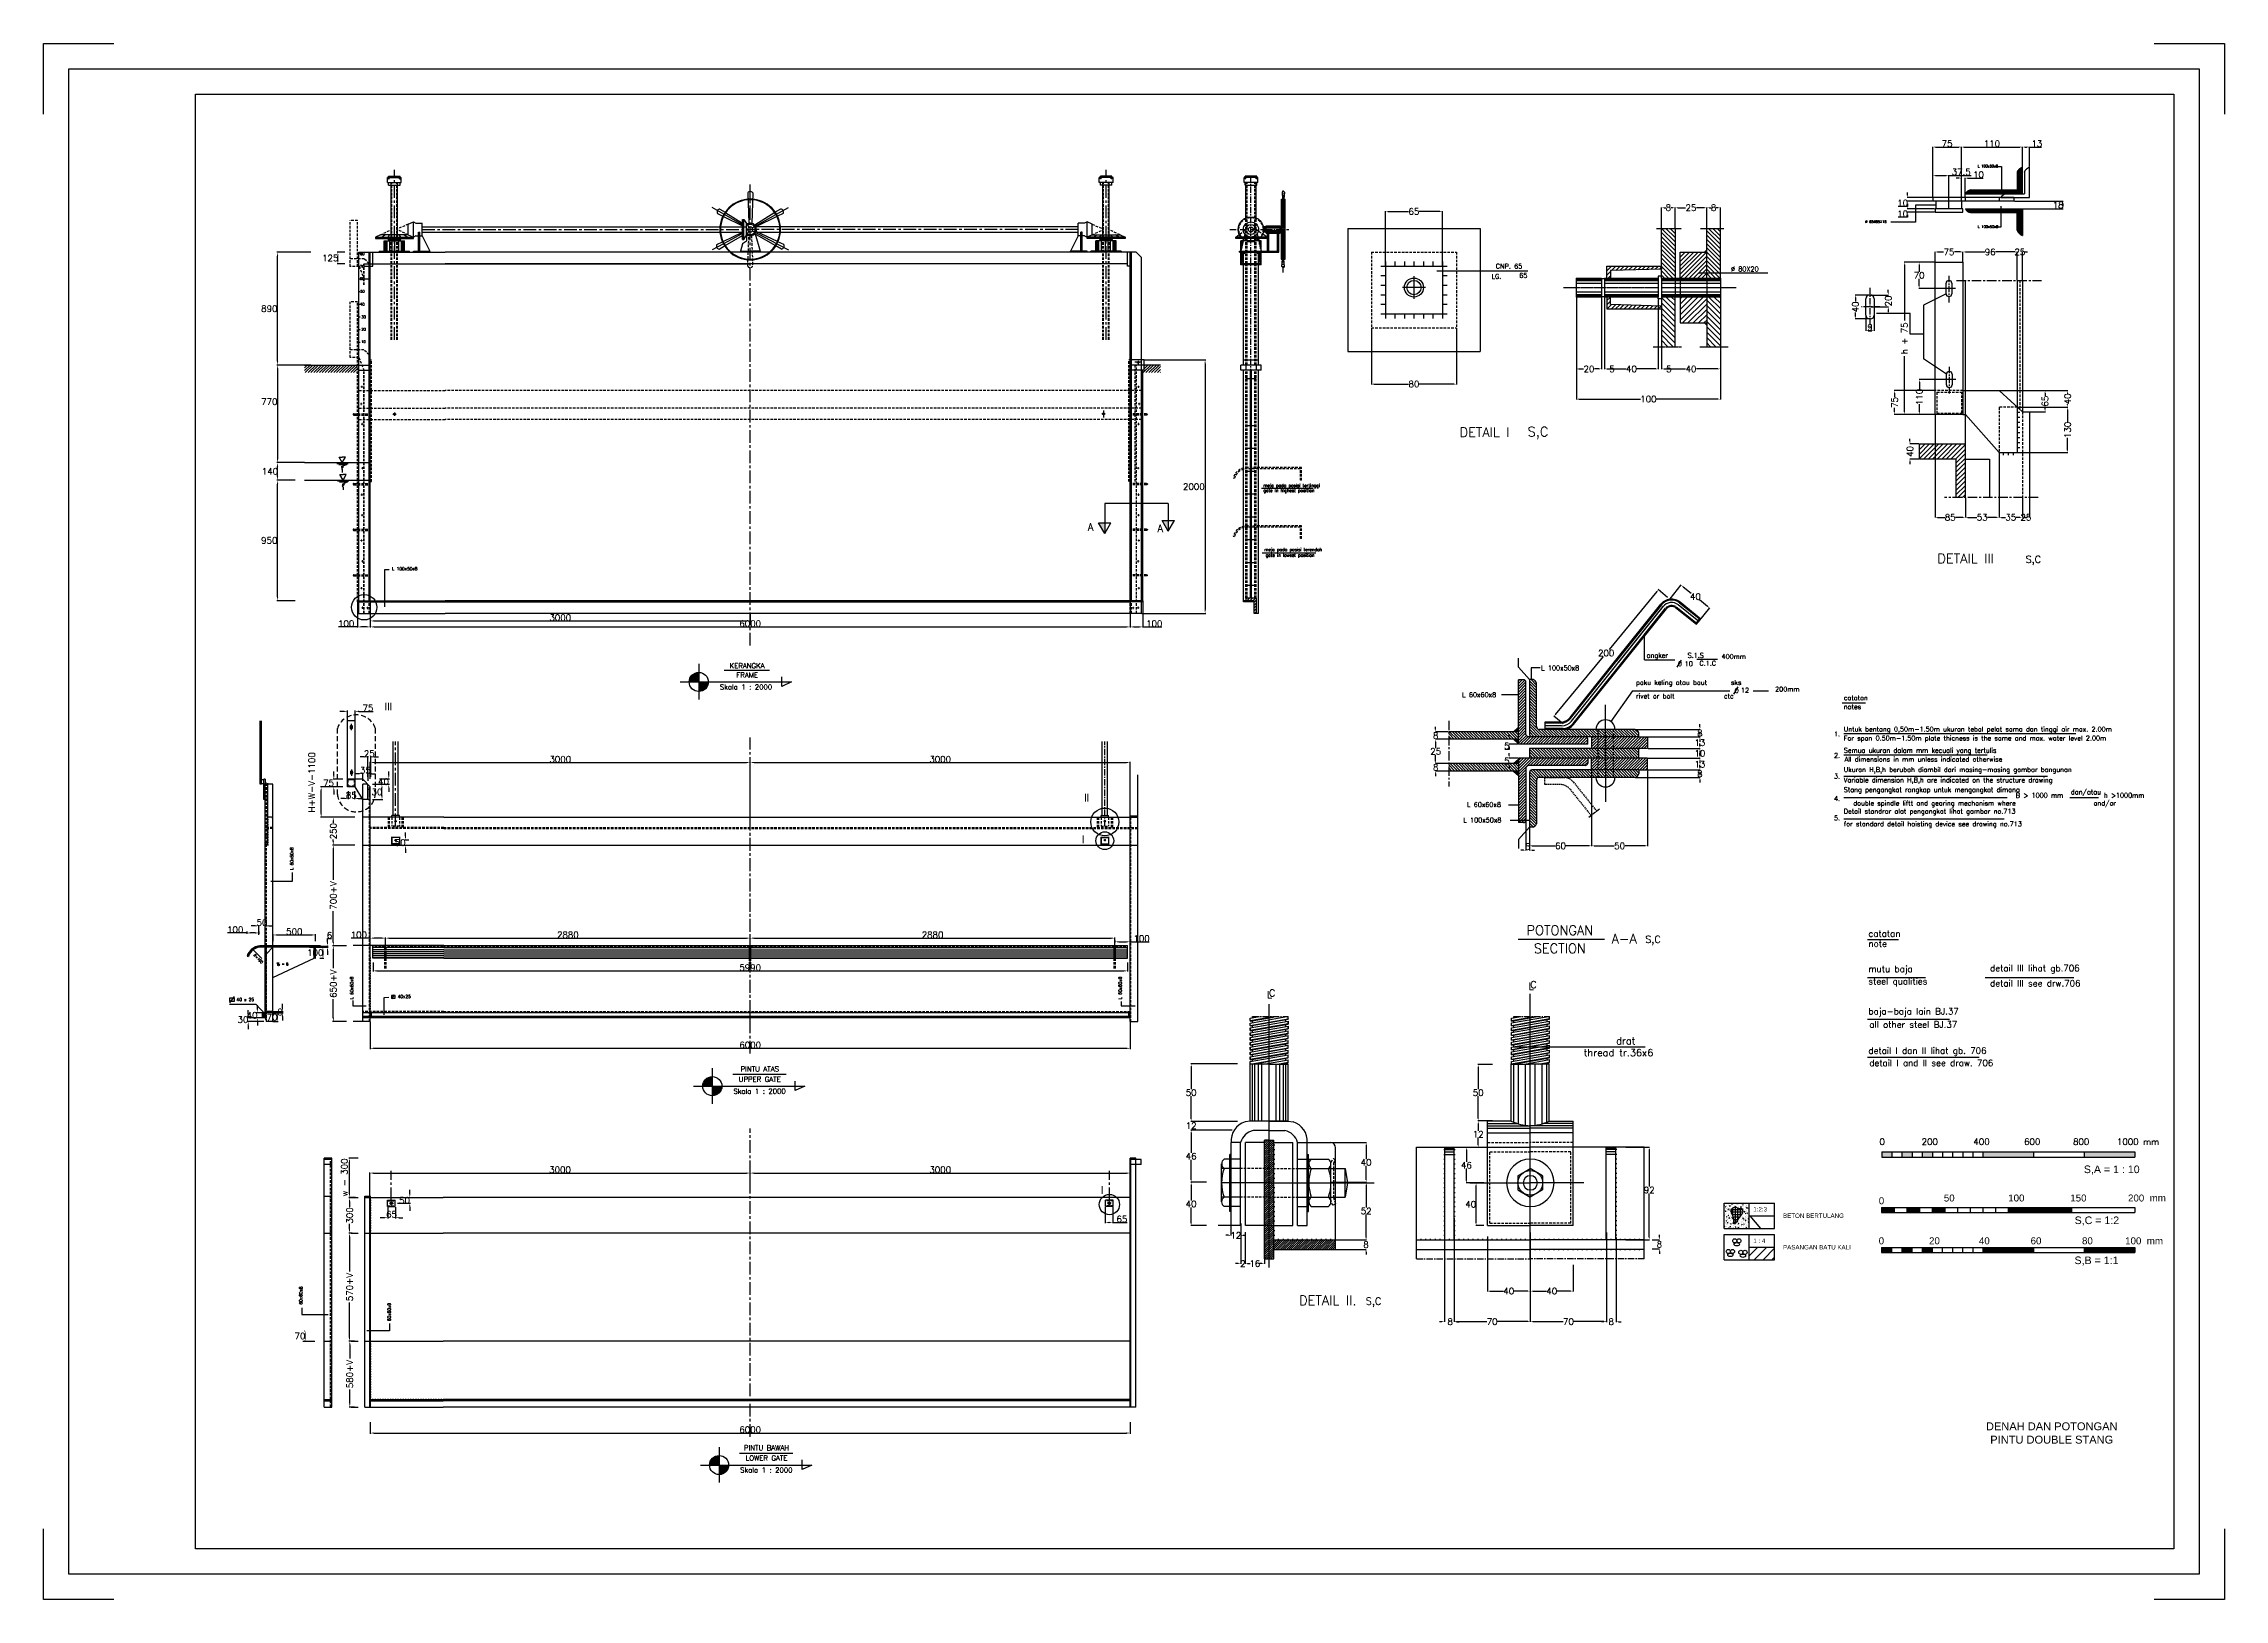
# Model space of a CAD drawing. Header units: metres. Extents: x 444 to 3227, y -3167 to -392.
# Drawn here: x 444 to 1305, y -2428 to -1814 of the extents above; entities that cross this region are included whole.
import ezdxf
from ezdxf.enums import TextEntityAlignment as Align

# ---------------------------------------------------------------- set-up
doc = ezdxf.new("R2010")
doc.units = ezdxf.units.M
for name, pattern in [('CENTERX2', [4, 2.5, -0.5, 0.5, -0.5]), ('DASHED2', [0.375, 0.25, -0.125]), ('DASHEDX2', [1.5, 1, -0.5]), ('HIDDENX2', [0.75, 0.5, -0.25])]:
    doc.linetypes.add(name, pattern=pattern)
doc.layers.get('0').update_dxf_attribs({"linetype": 'CONTINUOUS'})
doc.layers.get('DEFPOINTS').update_dxf_attribs({"linetype": 'CONTINUOUS'})
for name, color, linetype in [('BANGUNAN', 7, 'CONTINUOUS'), ('DIMENSI', 7, 'CONTINUOUS'), ('GARIS-TEPI', 7, 'CONTINUOUS'), ('KOP', 7, 'CONTINUOUS'), ('TEMBOK', 3, 'CONTINUOUS'), ('TEX', 7, 'CONTINUOUS')]:
    doc.layers.add(name, color=color, linetype=linetype)
doc.styles.add('RC2-5', font='arial.ttf', dxfattribs={"height": 2.5})
doc.styles.get("Standard").update_dxf_attribs({"font": 'Simplex.shx', "height": 2.5})
doc.styles.add('STYLE1', font='arial.ttf', dxfattribs={"height": 0.2})
doc.dimstyles.new('Skala 200', dxfattribs={"dimtxt": 0.2, "dimasz": 1.5, "dimexe": 0.3, "dimexo": 0.1, "dimgap": 0.05, "dimtad": 3, "dimtih": 1, "dimtoh": 1, "dimdec": 0, "dimlfac": 2, "dimzin": 0, "dimdsep": 46, "dimtxsty": 'Standard', "dimcen": -0.2, "dimclrd": 8, "dimclre": 8, "dimclrt": 10, "dimadec": 0, "dimazin": 0, "dimtfac": 1, "dimtdec": 0, "dimtofl": 0, "dimtmove": 0, "dimatfit": 3, "dimfxl": 1, "dimtolj": 1, "dimtzin": 0, "dimarcsym": 0})
doc.dimstyles.new('Skala 50', dxfattribs={"dimtxt": 0.2, "dimasz": 1, "dimexe": 0.1, "dimexo": 0.2, "dimgap": 0.1, "dimtad": 3, "dimtih": 1, "dimtoh": 1, "dimlfac": 0.5, "dimzin": 0, "dimdsep": 46, "dimtxsty": 'Standard', "dimcen": 0.05, "dimclrd": 8, "dimclre": 8, "dimclrt": 10, "dimadec": 0, "dimazin": 0, "dimtfac": 1, "dimtofl": 0, "dimtmove": 0, "dimatfit": 3, "dimfxl": 1, "dimtolj": 1, "dimtzin": 0, "dimarcsym": 0})
pattern_1 = [(45, (215.02763, -2301.50236), (-0.2245064, 0.2245064), [])]
pattern_2 = [(45, (431.3989, -2832.03606), (-0.4143204, 0.4143204), [])]
pattern_3 = [(45, (-579.126, 643.0665), (-0.561266, 0.561266), [])]
pattern_4 = [(135, (-579.126, 643.0665), (-0.561266, -0.561266), [])]

# ---------------------------------------------------------------- blocks, each defined once
blk = doc.blocks.new('*D121')
at = {"layer": 'DEFPOINTS', "color": 0}
for p in [(573.43, -2038.36), (723.43, -2038.36), (723.43, -2041.36)]:
    blk.add_point(p, dxfattribs=at)
at = {"layer": 'DIMENSI', "color": 8, "lineweight": -2}
for p, q in [((573.43, -2038.46), (573.43, -2041.66)), ((723.43, -2038.46), (723.43, -2041.66)), ((574.93, -2041.36), (721.93, -2041.36))]:
    blk.add_line(p, q, dxfattribs=at)
at = {"layer": 'DIMENSI', "color": 8}
for points in [[(574.93, -2041.11), (574.93, -2041.61), (573.43, -2041.36)], [(721.93, -2041.11), (721.93, -2041.61), (723.43, -2041.36)]]:
    blk.add_solid(points, dxfattribs=at)
at = {"layer": 'DIMENSI', "color": 10, "insert": (648.43, -2040.06), "char_height": 2.5, "attachment_point": 5}
blk.add_mtext('\\A1;3000', dxfattribs=at)
blk = doc.blocks.new('*D122')
at = {"layer": 'DEFPOINTS', "color": 0}
for p in [(573.43, -2038.36), (873.43, -2038.36), (873.43, -2043.71)]:
    blk.add_point(p, dxfattribs=at)
at = {"layer": 'DIMENSI', "color": 8, "lineweight": -2}
for p, q in [((573.43, -2038.46), (573.43, -2044.01)), ((873.43, -2038.46), (873.43, -2044.01)), ((574.93, -2043.71), (871.93, -2043.71))]:
    blk.add_line(p, q, dxfattribs=at)
at = {"layer": 'DIMENSI', "color": 8}
for points in [[(574.93, -2043.46), (574.93, -2043.96), (573.43, -2043.71)], [(871.93, -2043.46), (871.93, -2043.96), (873.43, -2043.71)]]:
    blk.add_solid(points, dxfattribs=at)
at = {"layer": 'DIMENSI', "color": 10, "insert": (723.43, -2042.41), "char_height": 2.5, "attachment_point": 5}
blk.add_mtext('\\A1;6000', dxfattribs=at)
blk = doc.blocks.new('*D123')
at = {"layer": 'DEFPOINTS', "color": 0}
for p in [(536.83, -1985.86), (543.93, -1985.86), (543.93, -2033.36)]:
    blk.add_point(p, dxfattribs=at)
at = {"layer": 'DIMENSI', "color": 8, "lineweight": -2}
for p, q in [((543.83, -1985.86), (536.53, -1985.86)), ((536.83, -2031.86), (536.83, -1987.36)), ((543.83, -2033.36), (536.53, -2033.36))]:
    blk.add_line(p, q, dxfattribs=at)
at = {"layer": 'DIMENSI', "color": 8}
for points in [[(536.58, -1987.36), (537.08, -1987.36), (536.83, -1985.86)], [(536.58, -2031.86), (537.08, -2031.86), (536.83, -2033.36)]]:
    blk.add_solid(points, dxfattribs=at)
at = {"layer": 'DIMENSI', "color": 10, "insert": (533.56, -2009.61), "char_height": 2.5, "attachment_point": 5}
blk.add_mtext('\\A1;950', dxfattribs=at)
blk = doc.blocks.new('*D124')
at = {"layer": 'DEFPOINTS', "color": 0}
for p in [(568.43, -2033.86), (573.43, -2033.86), (573.43, -2043.71)]:
    blk.add_point(p, dxfattribs=at)
at = {"layer": 'DIMENSI', "color": 8, "lineweight": -2}
for p, q in [((568.43, -2033.96), (568.43, -2044.01)), ((573.43, -2033.96), (573.43, -2044.01)), ((568.43, -2043.71), (560.88, -2043.71)), ((571.93, -2043.71), (569.93, -2043.71))]:
    blk.add_line(p, q, dxfattribs=at)
at = {"layer": 'DIMENSI', "color": 8}
for points in [[(569.93, -2043.46), (569.93, -2043.96), (568.43, -2043.71)], [(571.93, -2043.46), (571.93, -2043.96), (573.43, -2043.71)]]:
    blk.add_solid(points, dxfattribs=at)
at = {"layer": 'DIMENSI', "color": 10, "insert": (563.9, -2042.41), "char_height": 2.5, "attachment_point": 5}
blk.add_mtext('\\A1;100', dxfattribs=at)
blk = doc.blocks.new('*D125')
at = {"layer": 'DEFPOINTS', "color": 0}
for p in [(536.83, -1895.86), (550.03, -1895.86), (550.03, -1940.36)]:
    blk.add_point(p, dxfattribs=at)
at = {"layer": 'DIMENSI', "color": 8, "lineweight": -2}
for p, q in [((549.93, -1895.86), (536.53, -1895.86)), ((536.83, -1938.86), (536.83, -1897.36)), ((549.93, -1940.36), (536.53, -1940.36))]:
    blk.add_line(p, q, dxfattribs=at)
at = {"layer": 'DIMENSI', "color": 8}
for points in [[(536.58, -1897.36), (537.08, -1897.36), (536.83, -1895.86)], [(536.58, -1938.86), (537.08, -1938.86), (536.83, -1940.36)]]:
    blk.add_solid(points, dxfattribs=at)
at = {"layer": 'DIMENSI', "color": 10, "insert": (533.56, -1918.11), "char_height": 2.5, "attachment_point": 5}
blk.add_mtext('\\A1;890', dxfattribs=at)
blk = doc.blocks.new('*D126')
at = {"layer": 'DEFPOINTS', "color": 0}
for p in [(547.53, -1940.36), (536.83, -1978.86), (547.53, -1978.86)]:
    blk.add_point(p, dxfattribs=at)
at = {"layer": 'DIMENSI', "color": 8, "lineweight": -2}
for p, q in [((547.43, -1940.36), (536.53, -1940.36)), ((536.83, -1941.86), (536.83, -1977.36)), ((547.43, -1978.86), (536.53, -1978.86))]:
    blk.add_line(p, q, dxfattribs=at)
at = {"layer": 'DIMENSI', "color": 8}
for points in [[(536.58, -1941.86), (537.08, -1941.86), (536.83, -1940.36)], [(536.58, -1977.36), (537.08, -1977.36), (536.83, -1978.86)]]:
    blk.add_solid(points, dxfattribs=at)
at = {"layer": 'DIMENSI', "color": 10, "insert": (533.56, -1954.81), "char_height": 2.5, "attachment_point": 5}
blk.add_mtext('\\A1;770', dxfattribs=at)
blk = doc.blocks.new('*D127')
at = {"layer": 'DEFPOINTS', "color": 0}
for p in [(536.83, -1978.86), (538.03, -1978.86), (538.03, -1985.86)]:
    blk.add_point(p, dxfattribs=at)
at = {"layer": 'DIMENSI', "color": 8, "lineweight": -2}
for p, q in [((537.93, -1978.86), (536.53, -1978.86)), ((537.93, -1985.86), (536.53, -1985.86)), ((536.83, -1984.36), (536.83, -1980.36))]:
    blk.add_line(p, q, dxfattribs=at)
at = {"layer": 'DIMENSI', "color": 8}
for points in [[(536.58, -1980.36), (537.08, -1980.36), (536.83, -1978.86)], [(536.58, -1984.36), (537.08, -1984.36), (536.83, -1985.86)]]:
    blk.add_solid(points, dxfattribs=at)
at = {"layer": 'DIMENSI', "color": 10, "insert": (533.8, -1982.36), "char_height": 2.5, "attachment_point": 5}
blk.add_mtext('\\A1;140', dxfattribs=at)
blk = doc.blocks.new('*D128')
at = {"layer": 'DEFPOINTS', "color": 0}
for p in [(560.63, -1895.86), (563.53, -1895.86), (563.53, -1900.46)]:
    blk.add_point(p, dxfattribs=at)
at = {"layer": 'DIMENSI', "color": 8, "lineweight": -2}
for p, q in [((563.43, -1895.86), (560.33, -1895.86)), ((563.43, -1900.46), (560.33, -1900.46)), ((560.63, -1898.96), (560.63, -1897.36))]:
    blk.add_line(p, q, dxfattribs=at)
at = {"layer": 'DIMENSI', "color": 8}
for points in [[(560.38, -1897.36), (560.88, -1897.36), (560.63, -1895.86)], [(560.38, -1898.96), (560.88, -1898.96), (560.63, -1900.46)]]:
    blk.add_solid(points, dxfattribs=at)
at = {"layer": 'DIMENSI', "color": 10, "insert": (557.6, -1898.16), "char_height": 2.5, "attachment_point": 5}
blk.add_mtext('\\A1;125', dxfattribs=at)
blk = doc.blocks.new('*D142')
at = {"layer": 'DEFPOINTS', "color": 0}
for p in [(565.23, -2282.94), (566.43, -2282.94), (566.43, -2325.61)]:
    blk.add_point(p, dxfattribs=at)
at = {"layer": 'DIMENSI', "color": 8, "lineweight": -2}
for p, q in [((566.33, -2282.94), (564.93, -2282.94)), ((565.23, -2284.44), (565.23, -2298.15)), ((565.23, -2324.11), (565.23, -2310.39)), ((566.33, -2325.61), (564.93, -2325.61))]:
    blk.add_line(p, q, dxfattribs=at)
at = {"layer": 'DIMENSI', "color": 8}
for points in [[(564.98, -2284.44), (565.48, -2284.44), (565.23, -2282.94)], [(564.98, -2324.11), (565.48, -2324.11), (565.23, -2325.61)]]:
    blk.add_solid(points, dxfattribs=at)
at = {"layer": 'DIMENSI', "color": 10, "insert": (565.23, -2304.27), "char_height": 2.5, "attachment_point": 5, "rotation": 90}
blk.add_mtext('\\A1;570+V', dxfattribs=at)
blk = doc.blocks.new('*D143')
at = {"layer": 'DEFPOINTS', "color": 0}
for p in [(558.83, -2129.84), (564.03, -2129.84), (564.03, -2169.6)]:
    blk.add_point(p, dxfattribs=at)
at = {"layer": 'DIMENSI', "color": 8, "lineweight": -2}
for p, q in [((563.93, -2129.84), (558.53, -2129.84)), ((558.83, -2131.34), (558.83, -2143.6)), ((558.83, -2168.1), (558.83, -2155.84)), ((563.93, -2169.6), (558.53, -2169.6))]:
    blk.add_line(p, q, dxfattribs=at)
at = {"layer": 'DIMENSI', "color": 8}
for points in [[(558.58, -2131.34), (559.08, -2131.34), (558.83, -2129.84)], [(558.58, -2168.1), (559.08, -2168.1), (558.83, -2169.6)]]:
    blk.add_solid(points, dxfattribs=at)
at = {"layer": 'DIMENSI', "color": 10, "insert": (558.83, -2149.72), "char_height": 2.5, "attachment_point": 5, "rotation": 90}
blk.add_mtext('\\A1;700+V', dxfattribs=at)
blk = doc.blocks.new('*D144')
at = {"layer": 'DEFPOINTS', "color": 0}
for p in [(867.43, -2167.4), (873.43, -2167.4), (873.43, -2168)]:
    blk.add_point(p, dxfattribs=at)
at = {"layer": 'DIMENSI', "color": 8, "lineweight": -2}
for p, q in [((867.43, -2167.5), (867.43, -2168.3)), ((868.93, -2168), (871.93, -2168)), ((873.43, -2167.5), (873.43, -2168.3)), ((873.43, -2168), (880.98, -2168))]:
    blk.add_line(p, q, dxfattribs=at)
at = {"layer": 'DIMENSI', "color": 8}
for points in [[(868.93, -2167.75), (868.93, -2168.25), (867.43, -2168)], [(871.93, -2167.75), (871.93, -2168.25), (873.43, -2168)]]:
    blk.add_solid(points, dxfattribs=at)
at = {"layer": 'DIMENSI', "color": 10, "insert": (877.95, -2166.7), "char_height": 2.5, "attachment_point": 5}
blk.add_mtext('\\A1;100', dxfattribs=at)
blk = doc.blocks.new('*D145')
at = {"layer": 'DEFPOINTS', "color": 0}
for p in [(535.03, -2167.8), (551.83, -2165.3), (551.83, -2167.8)]:
    blk.add_point(p, dxfattribs=at)
at = {"layer": 'DIMENSI', "color": 8, "lineweight": -2}
for p, q in [((535.03, -2167.7), (535.03, -2165)), ((536.53, -2165.3), (550.33, -2165.3)), ((551.83, -2167.7), (551.83, -2165))]:
    blk.add_line(p, q, dxfattribs=at)
at = {"layer": 'DIMENSI', "color": 8}
for points in [[(536.53, -2165.05), (536.53, -2165.55), (535.03, -2165.3)], [(550.33, -2165.05), (550.33, -2165.55), (551.83, -2165.3)]]:
    blk.add_solid(points, dxfattribs=at)
at = {"layer": 'DIMENSI', "color": 10, "insert": (543.43, -2164), "char_height": 2.5, "attachment_point": 5}
blk.add_mtext('\\A1;500', dxfattribs=at)
blk = doc.blocks.new('*D146')
at = {"layer": 'DEFPOINTS', "color": 0}
for p in [(878.93, -1938.36), (877.93, -2038.36), (903.03, -2038.36)]:
    blk.add_point(p, dxfattribs=at)
at = {"layer": 'DIMENSI', "color": 8, "lineweight": -2}
for p, q in [((879.03, -1938.36), (903.33, -1938.36)), ((903.03, -1939.86), (903.03, -2036.86)), ((878.03, -2038.36), (903.33, -2038.36))]:
    blk.add_line(p, q, dxfattribs=at)
at = {"layer": 'DIMENSI', "color": 8}
for points in [[(902.78, -1939.86), (903.28, -1939.86), (903.03, -1938.36)], [(902.78, -2036.86), (903.28, -2036.86), (903.03, -2038.36)]]:
    blk.add_solid(points, dxfattribs=at)
at = {"layer": 'DIMENSI', "color": 10, "insert": (898.57, -1988.36), "char_height": 2.5, "attachment_point": 5}
blk.add_mtext('\\A1;2000', dxfattribs=at)
blk = doc.blocks.new('*D147')
at = {"layer": 'DEFPOINTS', "color": 0}
for p in [(573.43, -2357.53), (873.43, -2357.53), (873.43, -2361.87)]:
    blk.add_point(p, dxfattribs=at)
at = {"layer": 'DIMENSI', "color": 8, "lineweight": -2}
for p, q in [((573.43, -2357.63), (573.43, -2362.17)), ((873.43, -2357.63), (873.43, -2362.17)), ((574.93, -2361.87), (871.93, -2361.87))]:
    blk.add_line(p, q, dxfattribs=at)
at = {"layer": 'DIMENSI', "color": 8}
for points in [[(574.93, -2361.62), (574.93, -2362.12), (573.43, -2361.87)], [(871.93, -2361.62), (871.93, -2362.12), (873.43, -2361.87)]]:
    blk.add_solid(points, dxfattribs=at)
at = {"layer": 'DIMENSI', "color": 10, "insert": (723.43, -2360.57), "char_height": 2.5, "attachment_point": 5}
blk.add_mtext('\\A1;6000', dxfattribs=at)
blk = doc.blocks.new('*D148')
at = {"layer": 'DEFPOINTS', "color": 0}
for p in [(873.43, -2033.36), (878.43, -2033.36), (878.43, -2043.71)]:
    blk.add_point(p, dxfattribs=at)
at = {"layer": 'DIMENSI', "color": 8, "lineweight": -2}
for p, q in [((873.43, -2033.46), (873.43, -2044.01)), ((878.43, -2033.46), (878.43, -2044.01)), ((874.93, -2043.71), (876.93, -2043.71)), ((878.43, -2043.71), (885.98, -2043.71))]:
    blk.add_line(p, q, dxfattribs=at)
at = {"layer": 'DIMENSI', "color": 8}
for points in [[(874.93, -2043.46), (874.93, -2043.96), (873.43, -2043.71)], [(876.93, -2043.46), (876.93, -2043.96), (878.43, -2043.71)]]:
    blk.add_solid(points, dxfattribs=at)
at = {"layer": 'DIMENSI', "color": 10, "insert": (882.95, -2042.41), "char_height": 2.5, "attachment_point": 5}
blk.add_mtext('\\A1;100', dxfattribs=at)
blk = doc.blocks.new('*D149')
at = {"layer": 'DEFPOINTS', "color": 0}
for p in [(565.33, -2325.61), (567.33, -2325.61), (567.33, -2351.61)]:
    blk.add_point(p, dxfattribs=at)
at = {"layer": 'DIMENSI', "color": 8, "lineweight": -2}
for p, q in [((567.23, -2325.61), (565.03, -2325.61)), ((565.33, -2327.11), (565.33, -2332.48)), ((565.33, -2350.11), (565.33, -2344.73)), ((567.23, -2351.61), (565.03, -2351.61))]:
    blk.add_line(p, q, dxfattribs=at)
at = {"layer": 'DIMENSI', "color": 8}
for points in [[(565.08, -2327.11), (565.58, -2327.11), (565.33, -2325.61)], [(565.08, -2350.11), (565.58, -2350.11), (565.33, -2351.61)]]:
    blk.add_solid(points, dxfattribs=at)
at = {"layer": 'DIMENSI', "color": 10, "insert": (565.33, -2338.61), "char_height": 2.5, "attachment_point": 5, "rotation": 90}
blk.add_mtext('\\A1;580+V', dxfattribs=at)
blk = doc.blocks.new('*D150')
at = {"layer": 'DEFPOINTS', "color": 0}
for p in [(547.73, -2321.61), (547.73, -2321.61), (547.73, -2325.61)]:
    blk.add_point(p, dxfattribs=at)
at = {"layer": 'DIMENSI', "color": 8, "lineweight": -2}
for p, q in [((547.63, -2321.61), (547.43, -2321.61)), ((547.73, -2324.11), (547.73, -2323.11)), ((547.63, -2325.61), (547.43, -2325.61))]:
    blk.add_line(p, q, dxfattribs=at)
at = {"layer": 'DIMENSI', "color": 8}
for points in [[(547.48, -2323.11), (547.98, -2323.11), (547.73, -2321.61)], [(547.48, -2324.11), (547.98, -2324.11), (547.73, -2325.61)]]:
    blk.add_solid(points, dxfattribs=at)
at = {"layer": 'DIMENSI', "color": 10, "insert": (545.65, -2323.61), "char_height": 2.5, "attachment_point": 5}
blk.add_mtext('\\A1;70', dxfattribs=at)
blk = doc.blocks.new('*D151')
at = {"layer": 'DEFPOINTS', "color": 0}
for p in [(574.53, -2176), (872.43, -2176), (872.43, -2179.47)]:
    blk.add_point(p, dxfattribs=at)
at = {"layer": 'DIMENSI', "color": 8, "lineweight": -2}
for p, q in [((574.53, -2176.1), (574.53, -2179.77)), ((872.43, -2176.1), (872.43, -2179.77)), ((576.03, -2179.47), (870.93, -2179.47))]:
    blk.add_line(p, q, dxfattribs=at)
at = {"layer": 'DIMENSI', "color": 8}
for points in [[(576.03, -2179.22), (576.03, -2179.72), (574.53, -2179.47)], [(870.93, -2179.22), (870.93, -2179.72), (872.43, -2179.47)]]:
    blk.add_solid(points, dxfattribs=at)
at = {"layer": 'DIMENSI', "color": 10, "insert": (723.43, -2178.17), "char_height": 2.5, "attachment_point": 5}
blk.add_mtext('\\A1;5990', dxfattribs=at)
blk = doc.blocks.new('*D152')
at = {"layer": 'DEFPOINTS', "color": 0}
for p in [(573.43, -2199.5), (873.43, -2199.5), (873.43, -2210.03)]:
    blk.add_point(p, dxfattribs=at)
at = {"layer": 'DIMENSI', "color": 8, "lineweight": -2}
for p, q in [((573.43, -2199.6), (573.43, -2210.33)), ((873.43, -2199.6), (873.43, -2210.33)), ((574.93, -2210.03), (871.93, -2210.03))]:
    blk.add_line(p, q, dxfattribs=at)
at = {"layer": 'DIMENSI', "color": 8}
for points in [[(574.93, -2209.78), (574.93, -2210.28), (573.43, -2210.03)], [(871.93, -2209.78), (871.93, -2210.28), (873.43, -2210.03)]]:
    blk.add_solid(points, dxfattribs=at)
at = {"layer": 'DIMENSI', "color": 10, "insert": (723.43, -2208.73), "char_height": 2.5, "attachment_point": 5}
blk.add_mtext('\\A1;6000', dxfattribs=at)
blk = doc.blocks.new('*D153')
at = {"layer": 'DEFPOINTS', "color": 0}
for p in [(525.23, -2198), (531.53, -2198), (531.53, -2199.5)]:
    blk.add_point(p, dxfattribs=at)
at = {"layer": 'DIMENSI', "color": 8, "lineweight": -2}
for p, q in [((525.23, -2196.5), (525.23, -2195)), ((531.43, -2198), (524.93, -2198)), ((531.43, -2199.5), (524.93, -2199.5)), ((525.23, -2201), (525.23, -2202.5))]:
    blk.add_line(p, q, dxfattribs=at)
at = {"layer": 'DIMENSI', "color": 8}
for points in [[(524.98, -2196.5), (525.48, -2196.5), (525.23, -2198)], [(524.98, -2201), (525.48, -2201), (525.23, -2199.5)]]:
    blk.add_solid(points, dxfattribs=at)
at = {"layer": 'DIMENSI', "color": 10, "insert": (523.15, -2198.75), "char_height": 2.5, "attachment_point": 5}
blk.add_mtext('\\A1;30', dxfattribs=at)
blk = doc.blocks.new('*D154')
at = {"layer": 'DEFPOINTS', "color": 0}
for p in [(558.83, -2169.6), (564.13, -2169.6), (564.13, -2199.5)]:
    blk.add_point(p, dxfattribs=at)
at = {"layer": 'DIMENSI', "color": 8, "lineweight": -2}
for p, q in [((564.03, -2169.6), (558.53, -2169.6)), ((558.83, -2171.1), (558.83, -2178.43)), ((558.83, -2198), (558.83, -2190.67)), ((564.03, -2199.5), (558.53, -2199.5))]:
    blk.add_line(p, q, dxfattribs=at)
at = {"layer": 'DIMENSI', "color": 8}
for points in [[(558.58, -2171.1), (559.08, -2171.1), (558.83, -2169.6)], [(558.58, -2198), (559.08, -2198), (558.83, -2199.5)]]:
    blk.add_solid(points, dxfattribs=at)
at = {"layer": 'DIMENSI', "color": 10, "insert": (558.83, -2184.55), "char_height": 2.5, "attachment_point": 5, "rotation": 90}
blk.add_mtext('\\A1;650+V', dxfattribs=at)
blk = doc.blocks.new('*D155')
at = {"layer": 'DEFPOINTS', "color": 0}
for p in [(534.83, -2196), (534.83, -2199.5), (536.73, -2196)]:
    blk.add_point(p, dxfattribs=at)
at = {"layer": 'DIMENSI', "color": 8, "lineweight": -2}
for p, q in [((534.93, -2196), (537.03, -2196)), ((534.93, -2199.5), (537.03, -2199.5)), ((536.73, -2198), (536.73, -2197.5))]:
    blk.add_line(p, q, dxfattribs=at)
at = {"layer": 'DIMENSI', "color": 8}
for points in [[(536.48, -2197.5), (536.98, -2197.5), (536.73, -2196)], [(536.48, -2198), (536.98, -2198), (536.73, -2199.5)]]:
    blk.add_solid(points, dxfattribs=at)
at = {"layer": 'DIMENSI', "color": 10, "insert": (534.65, -2197.75), "char_height": 2.5, "attachment_point": 5}
blk.add_mtext('\\A1;70', dxfattribs=at)
blk = doc.blocks.new('*D156')
at = {"layer": 'DEFPOINTS', "color": 0}
for p in [(534.43, -2195.5), (538.73, -2195.5), (534.43, -2196)]:
    blk.add_point(p, dxfattribs=at)
at = {"layer": 'DIMENSI', "color": 8, "lineweight": -2}
for p, q in [((534.53, -2195.5), (539.03, -2195.5)), ((538.73, -2194), (538.73, -2192.5)), ((534.53, -2196), (539.03, -2196)), ((538.73, -2197.5), (538.73, -2199))]:
    blk.add_line(p, q, dxfattribs=at)
at = {"layer": 'DIMENSI', "color": 8}
for points in [[(538.48, -2194), (538.98, -2194), (538.73, -2195.5)], [(538.48, -2197.5), (538.98, -2197.5), (538.73, -2196)]]:
    blk.add_solid(points, dxfattribs=at)
at = {"layer": 'DIMENSI', "color": 10, "insert": (537.84, -2195.75), "char_height": 2.5, "attachment_point": 5}
blk.add_mtext('\\A1;8', dxfattribs=at)
blk = doc.blocks.new('*D157')
at = {"layer": 'DEFPOINTS', "color": 0}
for p in [(528.83, -2198), (531.23, -2196), (531.23, -2198)]:
    blk.add_point(p, dxfattribs=at)
at = {"layer": 'DIMENSI', "color": 8, "lineweight": -2}
for p, q in [((528.83, -2194.5), (528.83, -2193)), ((531.13, -2196), (528.53, -2196)), ((531.13, -2198), (528.53, -2198)), ((528.83, -2199.5), (528.83, -2201))]:
    blk.add_line(p, q, dxfattribs=at)
at = {"layer": 'DIMENSI', "color": 8}
for points in [[(528.58, -2194.5), (529.08, -2194.5), (528.83, -2196)], [(528.58, -2199.5), (529.08, -2199.5), (528.83, -2198)]]:
    blk.add_solid(points, dxfattribs=at)
at = {"layer": 'DIMENSI', "color": 10, "insert": (526.75, -2197), "char_height": 2.5, "attachment_point": 5}
blk.add_mtext('\\A1;40', dxfattribs=at)
blk = doc.blocks.new('*D158')
at = {"layer": 'DEFPOINTS', "color": 0}
for p in [(553.43, -2170.1), (553.43, -2174.5), (554.73, -2174.5)]:
    blk.add_point(p, dxfattribs=at)
at = {"layer": 'DIMENSI', "color": 8, "lineweight": -2}
for p, q in [((553.53, -2170.1), (555.03, -2170.1)), ((553.53, -2174.5), (555.03, -2174.5)), ((554.73, -2171.6), (554.73, -2173))]:
    blk.add_line(p, q, dxfattribs=at)
at = {"layer": 'DIMENSI', "color": 8}
for points in [[(554.48, -2171.6), (554.98, -2171.6), (554.73, -2170.1)], [(554.48, -2173), (554.98, -2173), (554.73, -2174.5)]]:
    blk.add_solid(points, dxfattribs=at)
at = {"layer": 'DIMENSI', "color": 10, "insert": (551.7, -2172.3), "char_height": 2.5, "attachment_point": 5}
blk.add_mtext('\\A1;100', dxfattribs=at)
blk = doc.blocks.new('*D159')
at = {"layer": 'DEFPOINTS', "color": 0}
for p in [(549.33, -2169.7), (556.53, -2169.7), (549.33, -2170.1)]:
    blk.add_point(p, dxfattribs=at)
at = {"layer": 'DIMENSI', "color": 8, "lineweight": -2}
for p, q in [((549.43, -2169.7), (556.83, -2169.7)), ((556.53, -2168.2), (556.53, -2166.7)), ((556.53, -2166.7), (558.13, -2166.7)), ((549.43, -2170.1), (556.83, -2170.1)), ((556.53, -2171.6), (556.53, -2173.1))]:
    blk.add_line(p, q, dxfattribs=at)
at = {"layer": 'DIMENSI', "color": 8}
for points in [[(556.28, -2168.2), (556.78, -2168.2), (556.53, -2169.7)], [(556.28, -2171.6), (556.78, -2171.6), (556.53, -2170.1)]]:
    blk.add_solid(points, dxfattribs=at)
at = {"layer": 'DIMENSI', "color": 10, "insert": (557.35, -2165.4), "char_height": 2.5, "attachment_point": 5}
blk.add_mtext('\\A1;6', dxfattribs=at)
blk = doc.blocks.new('*D129')
at = {"layer": 'DEFPOINTS', "color": 0}
for p in [(873.48, -2259.28), (723.43, -2267.29), (873.48, -2267.29)]:
    blk.add_point(p, dxfattribs=at)
at = {"layer": 'DIMENSI', "color": 8, "lineweight": -2}
for p, q in [((723.43, -2267.19), (723.43, -2258.98)), ((724.93, -2259.28), (871.98, -2259.28)), ((873.48, -2267.19), (873.48, -2258.98))]:
    blk.add_line(p, q, dxfattribs=at)
at = {"layer": 'DIMENSI', "color": 8}
for points in [[(724.93, -2259.03), (724.93, -2259.53), (723.43, -2259.28)], [(871.98, -2259.03), (871.98, -2259.53), (873.48, -2259.28)]]:
    blk.add_solid(points, dxfattribs=at)
at = {"layer": 'DIMENSI', "color": 10, "insert": (798.45, -2257.98), "char_height": 2.5, "attachment_point": 5}
blk.add_mtext('\\A1;3000', dxfattribs=at)
blk = doc.blocks.new('*D130')
at = {"layer": 'DEFPOINTS', "color": 0}
for p in [(723.43, -2259.28), (573.23, -2268.44), (723.43, -2267.34)]:
    blk.add_point(p, dxfattribs=at)
at = {"layer": 'DIMENSI', "color": 8, "lineweight": -2}
for p, q in [((573.23, -2268.34), (573.23, -2258.98)), ((574.73, -2259.28), (721.93, -2259.28)), ((723.43, -2267.24), (723.43, -2258.98))]:
    blk.add_line(p, q, dxfattribs=at)
at = {"layer": 'DIMENSI', "color": 8}
for points in [[(574.73, -2259.03), (574.73, -2259.53), (573.23, -2259.28)], [(721.93, -2259.03), (721.93, -2259.53), (723.43, -2259.28)]]:
    blk.add_solid(points, dxfattribs=at)
at = {"layer": 'DIMENSI', "color": 10, "insert": (648.33, -2257.98), "char_height": 2.5, "attachment_point": 5}
blk.add_mtext('\\A1;3000', dxfattribs=at)
blk = doc.blocks.new('*D131')
at = {"layer": 'DEFPOINTS', "color": 0}
for p in [(565.23, -2253.44), (567.63, -2253.44), (567.63, -2268.94)]:
    blk.add_point(p, dxfattribs=at)
at = {"layer": 'DIMENSI', "color": 8, "lineweight": -2}
for p, q in [((567.53, -2253.44), (564.93, -2253.44)), ((565.23, -2267.44), (565.23, -2254.94)), ((567.53, -2268.94), (564.93, -2268.94))]:
    blk.add_line(p, q, dxfattribs=at)
at = {"layer": 'DIMENSI', "color": 8}
for points in [[(564.98, -2254.94), (565.48, -2254.94), (565.23, -2253.44)], [(564.98, -2267.44), (565.48, -2267.44), (565.23, -2268.94)]]:
    blk.add_solid(points, dxfattribs=at)
at = {"layer": 'DIMENSI', "color": 10, "insert": (563.21, -2261.02), "char_height": 2.5, "attachment_point": 5, "rotation": 90}
blk.add_mtext('\\A1;w - 300', dxfattribs=at)
blk = doc.blocks.new('*D132')
at = {"layer": 'DEFPOINTS', "color": 0}
for p in [(565.23, -2269.04), (566.23, -2269.04), (566.23, -2282.94)]:
    blk.add_point(p, dxfattribs=at)
at = {"layer": 'DIMENSI', "color": 8, "lineweight": -2}
for p, q in [((566.13, -2269.04), (564.93, -2269.04)), ((565.23, -2270.54), (565.23, -2272.73)), ((565.23, -2281.44), (565.23, -2279.26)), ((566.13, -2282.94), (564.93, -2282.94))]:
    blk.add_line(p, q, dxfattribs=at)
at = {"layer": 'DIMENSI', "color": 8}
for points in [[(564.98, -2270.54), (565.48, -2270.54), (565.23, -2269.04)], [(564.98, -2281.44), (565.48, -2281.44), (565.23, -2282.94)]]:
    blk.add_solid(points, dxfattribs=at)
at = {"layer": 'DIMENSI', "color": 10, "insert": (565.23, -2275.99), "char_height": 2.5, "attachment_point": 5, "rotation": 90}
blk.add_mtext('\\A1;300', dxfattribs=at)
blk = doc.blocks.new('*D133')
at = {"layer": 'DEFPOINTS', "color": 0}
for p in [(580.33, -2272.64), (583.33, -2272.64), (583.33, -2276.88)]:
    blk.add_point(p, dxfattribs=at)
at = {"layer": 'DIMENSI', "color": 8, "lineweight": -2}
for p, q in [((580.33, -2272.74), (580.33, -2277.18)), ((583.33, -2272.74), (583.33, -2277.18)), ((578.83, -2276.88), (577.33, -2276.88)), ((584.83, -2276.88), (586.33, -2276.88))]:
    blk.add_line(p, q, dxfattribs=at)
at = {"layer": 'DIMENSI', "color": 8}
for points in [[(578.83, -2276.63), (578.83, -2277.13), (580.33, -2276.88)], [(584.83, -2276.63), (584.83, -2277.13), (583.33, -2276.88)]]:
    blk.add_solid(points, dxfattribs=at)
at = {"layer": 'DIMENSI', "color": 10, "insert": (581.83, -2275.58), "char_height": 2.5, "attachment_point": 5}
blk.add_mtext('\\A1;65', dxfattribs=at)
blk = doc.blocks.new('*D134')
at = {"layer": 'DEFPOINTS', "color": 0}
for p in [(584.13, -2268.94), (584.13, -2271.19), (589.03, -2268.94)]:
    blk.add_point(p, dxfattribs=at)
at = {"layer": 'DIMENSI', "color": 8, "lineweight": -2}
for p, q in [((584.23, -2268.94), (589.33, -2268.94)), ((584.23, -2271.19), (589.33, -2271.19)), ((589.03, -2267.44), (589.03, -2265.94)), ((589.03, -2272.69), (589.03, -2274.19))]:
    blk.add_line(p, q, dxfattribs=at)
at = {"layer": 'DIMENSI', "color": 8}
for points in [[(588.78, -2267.44), (589.28, -2267.44), (589.03, -2268.94)], [(588.78, -2272.69), (589.28, -2272.69), (589.03, -2271.19)]]:
    blk.add_solid(points, dxfattribs=at)
at = {"layer": 'DIMENSI', "color": 10, "insert": (586.95, -2270.07), "char_height": 2.5, "attachment_point": 5}
blk.add_mtext('\\A1;50', dxfattribs=at)
blk = doc.blocks.new('*D135')
at = {"layer": 'DEFPOINTS', "color": 0}
for p in [(873.43, -2097.24), (723.43, -2118.84), (873.43, -2118.84)]:
    blk.add_point(p, dxfattribs=at)
at = {"layer": 'DIMENSI', "color": 8, "lineweight": -2}
for p, q in [((723.43, -2118.74), (723.43, -2096.94)), ((724.93, -2097.24), (871.93, -2097.24)), ((873.43, -2118.74), (873.43, -2096.94))]:
    blk.add_line(p, q, dxfattribs=at)
at = {"layer": 'DIMENSI', "color": 8}
for points in [[(724.93, -2096.99), (724.93, -2097.49), (723.43, -2097.24)], [(871.93, -2096.99), (871.93, -2097.49), (873.43, -2097.24)]]:
    blk.add_solid(points, dxfattribs=at)
at = {"layer": 'DIMENSI', "color": 10, "insert": (798.43, -2095.94), "char_height": 2.5, "attachment_point": 5}
blk.add_mtext('\\A1;3000', dxfattribs=at)
blk = doc.blocks.new('*D136')
at = {"layer": 'DEFPOINTS', "color": 0}
for p in [(723.43, -2097.24), (573.43, -2103.74), (723.43, -2103.74)]:
    blk.add_point(p, dxfattribs=at)
at = {"layer": 'DIMENSI', "color": 8, "lineweight": -2}
for p, q in [((573.43, -2103.64), (573.43, -2096.94)), ((574.93, -2097.24), (721.93, -2097.24)), ((723.43, -2103.64), (723.43, -2096.94))]:
    blk.add_line(p, q, dxfattribs=at)
at = {"layer": 'DIMENSI', "color": 8}
for points in [[(574.93, -2096.99), (574.93, -2097.49), (573.43, -2097.24)], [(721.93, -2096.99), (721.93, -2097.49), (723.43, -2097.24)]]:
    blk.add_solid(points, dxfattribs=at)
at = {"layer": 'DIMENSI', "color": 10, "insert": (648.43, -2095.94), "char_height": 2.5, "attachment_point": 5}
blk.add_mtext('\\A1;3000', dxfattribs=at)
blk = doc.blocks.new('*D137')
at = {"layer": 'DEFPOINTS', "color": 0}
for p in [(554.03, -2106.84), (560.13, -2106.84), (560.13, -2118.84)]:
    blk.add_point(p, dxfattribs=at)
at = {"layer": 'DIMENSI', "color": 8, "lineweight": -2}
for p, q in [((560.03, -2106.84), (553.73, -2106.84)), ((554.03, -2117.34), (554.03, -2108.34)), ((560.03, -2118.84), (553.73, -2118.84))]:
    blk.add_line(p, q, dxfattribs=at)
at = {"layer": 'DIMENSI', "color": 8}
for points in [[(553.78, -2108.34), (554.28, -2108.34), (554.03, -2106.84)], [(553.78, -2117.34), (554.28, -2117.34), (554.03, -2118.84)]]:
    blk.add_solid(points, dxfattribs=at)
at = {"layer": 'DIMENSI', "color": 10, "insert": (550.34, -2105.07), "char_height": 2.5, "attachment_point": 5, "rotation": 90}
blk.add_mtext('\\A1;H+W-V-1100', dxfattribs=at)
blk = doc.blocks.new('*D138')
at = {"layer": 'DEFPOINTS', "color": 0}
for p in [(524.63, -2163.8), (524.63, -2164.5), (529.43, -2163.8)]:
    blk.add_point(p, dxfattribs=at)
at = {"layer": 'DIMENSI', "color": 8, "lineweight": -2}
for p, q in [((524.63, -2164.5), (517.08, -2164.5)), ((524.63, -2163.9), (524.63, -2164.8)), ((527.93, -2164.5), (526.13, -2164.5)), ((529.43, -2163.9), (529.43, -2164.8))]:
    blk.add_line(p, q, dxfattribs=at)
at = {"layer": 'DIMENSI', "color": 8}
for points in [[(526.13, -2164.25), (526.13, -2164.75), (524.63, -2164.5)], [(527.93, -2164.25), (527.93, -2164.75), (529.43, -2164.5)]]:
    blk.add_solid(points, dxfattribs=at)
at = {"layer": 'DIMENSI', "color": 10, "insert": (520.1, -2163.2), "char_height": 2.5, "attachment_point": 5}
blk.add_mtext('\\A1;100', dxfattribs=at)
blk = doc.blocks.new('*D139')
at = {"layer": 'DEFPOINTS', "color": 0}
for p in [(863.53, -2272.64), (866.63, -2272.64), (866.63, -2278.74)]:
    blk.add_point(p, dxfattribs=at)
at = {"layer": 'DIMENSI', "color": 8, "lineweight": -2}
for p, q in [((863.53, -2272.74), (863.53, -2279.04)), ((866.63, -2272.74), (866.63, -2279.04)), ((865.03, -2278.74), (865.13, -2278.74)), ((866.63, -2278.74), (872.28, -2278.74))]:
    blk.add_line(p, q, dxfattribs=at)
at = {"layer": 'DIMENSI', "color": 8}
for points in [[(865.03, -2278.49), (865.03, -2278.99), (863.53, -2278.74)], [(865.13, -2278.49), (865.13, -2278.99), (866.63, -2278.74)]]:
    blk.add_solid(points, dxfattribs=at)
at = {"layer": 'DIMENSI', "color": 10, "insert": (870.2, -2277.44), "char_height": 2.5, "attachment_point": 5}
blk.add_mtext('\\A1;65', dxfattribs=at)
blk = doc.blocks.new('*D140')
at = {"layer": 'DEFPOINTS', "color": 0}
for p in [(529.43, -2165.4), (531.93, -2161.7), (531.93, -2165.4)]:
    blk.add_point(p, dxfattribs=at)
at = {"layer": 'DIMENSI', "color": 8, "lineweight": -2}
for p, q in [((527.93, -2161.7), (526.43, -2161.7)), ((529.43, -2165.3), (529.43, -2161.4)), ((531.93, -2165.3), (531.93, -2161.4)), ((533.43, -2161.7), (534.93, -2161.7))]:
    blk.add_line(p, q, dxfattribs=at)
at = {"layer": 'DIMENSI', "color": 8}
for points in [[(527.93, -2161.45), (527.93, -2161.95), (529.43, -2161.7)], [(533.43, -2161.45), (533.43, -2161.95), (531.93, -2161.7)]]:
    blk.add_solid(points, dxfattribs=at)
at = {"layer": 'DIMENSI', "color": 10, "insert": (530.68, -2160.4), "char_height": 2.5, "attachment_point": 5}
blk.add_mtext('\\A1;50', dxfattribs=at)
blk = doc.blocks.new('*D141')
at = {"layer": 'DEFPOINTS', "color": 0}
for p in [(558.83, -2118.84), (567.43, -2118.84), (567.43, -2129.84)]:
    blk.add_point(p, dxfattribs=at)
at = {"layer": 'DIMENSI', "color": 8, "lineweight": -2}
for p, q in [((567.33, -2118.84), (558.53, -2118.84)), ((558.83, -2120.34), (558.83, -2121.07)), ((567.33, -2129.84), (558.53, -2129.84)), ((558.83, -2128.34), (558.83, -2127.6))]:
    blk.add_line(p, q, dxfattribs=at)
at = {"layer": 'DIMENSI', "color": 8}
for points in [[(558.58, -2120.34), (559.08, -2120.34), (558.83, -2118.84)], [(558.58, -2128.34), (559.08, -2128.34), (558.83, -2129.84)]]:
    blk.add_solid(points, dxfattribs=at)
at = {"layer": 'DIMENSI', "color": 10, "insert": (558.83, -2124.34), "char_height": 2.5, "attachment_point": 5, "rotation": 90}
blk.add_mtext('\\A1;250', dxfattribs=at)
blk = doc.blocks.new('*D113')
at = {"layer": 'DEFPOINTS', "color": 0}
for p in [(587.33, -2127.84), (588.73, -2127.84), (588.73, -2129.94)]:
    blk.add_point(p, dxfattribs=at)
at = {"layer": 'DIMENSI', "color": 8, "lineweight": -2}
for p, q in [((587.33, -2126.34), (587.33, -2124.84)), ((588.63, -2127.84), (587.03, -2127.84)), ((588.63, -2129.94), (587.03, -2129.94)), ((587.33, -2131.44), (587.33, -2132.94))]:
    blk.add_line(p, q, dxfattribs=at)
at = {"layer": 'DIMENSI', "color": 8}
for points in [[(587.08, -2126.34), (587.58, -2126.34), (587.33, -2127.84)], [(587.08, -2131.44), (587.58, -2131.44), (587.33, -2129.94)]]:
    blk.add_solid(points, dxfattribs=at)
at = {"layer": 'DIMENSI', "color": 10, "insert": (585.25, -2128.89), "char_height": 2.5, "attachment_point": 5}
blk.add_mtext('\\A1;50', dxfattribs=at)
blk = doc.blocks.new('*D114')
at = {"layer": 'DEFPOINTS', "color": 0}
for p in [(564.73, -2108.44), (567.13, -2108.44), (567.13, -2111.44)]:
    blk.add_point(p, dxfattribs=at)
at = {"layer": 'DIMENSI', "color": 8, "lineweight": -2}
for p, q in [((564.73, -2108.54), (564.73, -2111.74)), ((567.13, -2108.54), (567.13, -2111.74)), ((563.23, -2111.44), (561.73, -2111.44)), ((568.63, -2111.44), (570.13, -2111.44))]:
    blk.add_line(p, q, dxfattribs=at)
at = {"layer": 'DIMENSI', "color": 8}
for points in [[(563.23, -2111.19), (563.23, -2111.69), (564.73, -2111.44)], [(568.63, -2111.19), (568.63, -2111.69), (567.13, -2111.44)]]:
    blk.add_solid(points, dxfattribs=at)
at = {"layer": 'DIMENSI', "color": 10, "insert": (565.93, -2110.14), "char_height": 2.5, "attachment_point": 5}
blk.add_mtext('\\A1;85', dxfattribs=at)
blk = doc.blocks.new('*D115')
at = {"layer": 'DEFPOINTS', "color": 0}
for p in [(559.03, -2106.84), (562.63, -2103.84), (562.63, -2106.84)]:
    blk.add_point(p, dxfattribs=at)
at = {"layer": 'DIMENSI', "color": 8, "lineweight": -2}
for p, q in [((559.03, -2102.34), (559.03, -2100.84)), ((562.53, -2103.84), (558.73, -2103.84)), ((562.53, -2106.84), (558.73, -2106.84)), ((559.03, -2108.34), (559.03, -2109.84))]:
    blk.add_line(p, q, dxfattribs=at)
at = {"layer": 'DIMENSI', "color": 8}
for points in [[(558.78, -2102.34), (559.28, -2102.34), (559.03, -2103.84)], [(558.78, -2108.34), (559.28, -2108.34), (559.03, -2106.84)]]:
    blk.add_solid(points, dxfattribs=at)
at = {"layer": 'DIMENSI', "color": 10, "insert": (556.95, -2105.34), "char_height": 2.5, "attachment_point": 5}
blk.add_mtext('\\A1;75', dxfattribs=at)
blk = doc.blocks.new('*D116')
at = {"layer": 'DEFPOINTS', "color": 0}
for p in [(570.43, -2104.54), (572.53, -2101.64), (572.53, -2104.54)]:
    blk.add_point(p, dxfattribs=at)
at = {"layer": 'DIMENSI', "color": 8, "lineweight": -2}
for p, q in [((568.93, -2101.64), (567.43, -2101.64)), ((570.43, -2104.44), (570.43, -2101.34)), ((572.53, -2104.44), (572.53, -2101.34)), ((574.03, -2101.64), (575.53, -2101.64))]:
    blk.add_line(p, q, dxfattribs=at)
at = {"layer": 'DIMENSI', "color": 8}
for points in [[(568.93, -2101.39), (568.93, -2101.89), (570.43, -2101.64)], [(574.03, -2101.39), (574.03, -2101.89), (572.53, -2101.64)]]:
    blk.add_solid(points, dxfattribs=at)
at = {"layer": 'DIMENSI', "color": 10, "insert": (571.48, -2100.34), "char_height": 2.5, "attachment_point": 5}
blk.add_mtext('\\A1;35', dxfattribs=at)
blk = doc.blocks.new('*D117')
at = {"layer": 'DEFPOINTS', "color": 0}
for p in [(572.43, -2095.04), (572.43, -2103.04), (573.63, -2103.04)]:
    blk.add_point(p, dxfattribs=at)
at = {"layer": 'DIMENSI', "color": 8, "lineweight": -2}
for p, q in [((570.93, -2095.04), (569.43, -2095.04)), ((572.43, -2102.94), (572.43, -2094.74)), ((573.63, -2102.94), (573.63, -2094.74)), ((575.13, -2095.04), (576.63, -2095.04))]:
    blk.add_line(p, q, dxfattribs=at)
at = {"layer": 'DIMENSI', "color": 8}
for points in [[(570.93, -2094.79), (570.93, -2095.29), (572.43, -2095.04)], [(575.13, -2094.79), (575.13, -2095.29), (573.63, -2095.04)]]:
    blk.add_solid(points, dxfattribs=at)
at = {"layer": 'DIMENSI', "color": 10, "insert": (573.03, -2093.74), "char_height": 2.5, "attachment_point": 5}
blk.add_mtext('\\A1;25', dxfattribs=at)
blk = doc.blocks.new('*D118')
at = {"layer": 'DEFPOINTS', "color": 0}
for p in [(574.23, -2105.84), (578.03, -2105.84), (574.23, -2111.84)]:
    blk.add_point(p, dxfattribs=at)
at = {"layer": 'DIMENSI', "color": 8, "lineweight": -2}
for p, q in [((574.33, -2105.84), (578.33, -2105.84)), ((578.03, -2110.34), (578.03, -2107.34)), ((574.33, -2111.84), (578.33, -2111.84))]:
    blk.add_line(p, q, dxfattribs=at)
at = {"layer": 'DIMENSI', "color": 8}
for points in [[(577.78, -2107.34), (578.28, -2107.34), (578.03, -2105.84)], [(577.78, -2110.34), (578.28, -2110.34), (578.03, -2111.84)]]:
    blk.add_solid(points, dxfattribs=at)
at = {"layer": 'DIMENSI', "color": 10, "insert": (575, -2108.84), "char_height": 2.5, "attachment_point": 5}
blk.add_mtext('\\A1;130', dxfattribs=at)
blk = doc.blocks.new('*D119')
at = {"layer": 'DEFPOINTS', "color": 0}
for p in [(576.93, -2103.74), (576.93, -2105.84), (580.73, -2105.84)]:
    blk.add_point(p, dxfattribs=at)
at = {"layer": 'DIMENSI', "color": 8, "lineweight": -2}
for p, q in [((580.73, -2102.24), (580.73, -2100.74)), ((577.03, -2103.74), (581.03, -2103.74)), ((577.03, -2105.84), (581.03, -2105.84)), ((580.73, -2107.34), (580.73, -2108.84))]:
    blk.add_line(p, q, dxfattribs=at)
at = {"layer": 'DIMENSI', "color": 8}
for points in [[(580.48, -2102.24), (580.98, -2102.24), (580.73, -2103.74)], [(580.48, -2107.34), (580.98, -2107.34), (580.73, -2105.84)]]:
    blk.add_solid(points, dxfattribs=at)
at = {"layer": 'DIMENSI', "color": 10, "insert": (578.65, -2104.79), "char_height": 2.5, "attachment_point": 5}
blk.add_mtext('\\A1;40', dxfattribs=at)
blk = doc.blocks.new('*D120')
at = {"layer": 'DEFPOINTS', "color": 0}
for p in [(564.43, -2080.74), (567.43, -2077.04), (567.43, -2080.74)]:
    blk.add_point(p, dxfattribs=at)
at = {"layer": 'DIMENSI', "color": 8, "lineweight": -2}
for p, q in [((562.93, -2077.04), (561.43, -2077.04)), ((564.43, -2080.64), (564.43, -2076.74)), ((567.43, -2080.64), (567.43, -2076.74)), ((568.93, -2077.04), (574.58, -2077.04))]:
    blk.add_line(p, q, dxfattribs=at)
at = {"layer": 'DIMENSI', "color": 8}
for points in [[(562.93, -2076.79), (562.93, -2077.29), (564.43, -2077.04)], [(568.93, -2076.79), (568.93, -2077.29), (567.43, -2077.04)]]:
    blk.add_solid(points, dxfattribs=at)
at = {"layer": 'DIMENSI', "color": 10, "insert": (572.5, -2075.74), "char_height": 2.5, "attachment_point": 5}
blk.add_mtext('\\A1;75', dxfattribs=at)
blk = doc.blocks.new('*D160')
at = {"layer": 'DEFPOINTS', "color": 0}
for p in [(573.43, -2166.55), (573.43, -2170), (579.43, -2170)]:
    blk.add_point(p, dxfattribs=at)
at = {"layer": 'DIMENSI', "color": 8, "lineweight": -2}
for p, q in [((573.43, -2166.55), (565.88, -2166.55)), ((573.43, -2169.9), (573.43, -2166.25)), ((577.93, -2166.55), (574.93, -2166.55)), ((579.43, -2169.9), (579.43, -2166.25))]:
    blk.add_line(p, q, dxfattribs=at)
at = {"layer": 'DIMENSI', "color": 8}
for points in [[(574.93, -2166.3), (574.93, -2166.8), (573.43, -2166.55)], [(577.93, -2166.3), (577.93, -2166.8), (579.43, -2166.55)]]:
    blk.add_solid(points, dxfattribs=at)
at = {"layer": 'DIMENSI', "color": 10, "insert": (568.9, -2165.25), "char_height": 2.5, "attachment_point": 5}
blk.add_mtext('\\A1;100', dxfattribs=at)
blk = doc.blocks.new('*D161')
at = {"layer": 'DEFPOINTS', "color": 0}
for p in [(723.43, -2166.55), (579.43, -2170), (723.43, -2170)]:
    blk.add_point(p, dxfattribs=at)
at = {"layer": 'DIMENSI', "color": 8, "lineweight": -2}
for p, q in [((579.43, -2169.9), (579.43, -2166.25)), ((580.93, -2166.55), (721.93, -2166.55)), ((723.43, -2169.9), (723.43, -2166.25))]:
    blk.add_line(p, q, dxfattribs=at)
at = {"layer": 'DIMENSI', "color": 8}
for points in [[(580.93, -2166.3), (580.93, -2166.8), (579.43, -2166.55)], [(721.93, -2166.3), (721.93, -2166.8), (723.43, -2166.55)]]:
    blk.add_solid(points, dxfattribs=at)
at = {"layer": 'DIMENSI', "color": 10, "insert": (651.43, -2165.25), "char_height": 2.5, "attachment_point": 5}
blk.add_mtext('\\A1;2880', dxfattribs=at)
blk = doc.blocks.new('*D162')
at = {"layer": 'DEFPOINTS', "color": 0}
for p in [(867.41, -2166.55), (723.43, -2170), (867.41, -2170)]:
    blk.add_point(p, dxfattribs=at)
at = {"layer": 'DIMENSI', "color": 8, "lineweight": -2}
for p, q in [((723.43, -2169.9), (723.43, -2166.25)), ((724.93, -2166.55), (865.91, -2166.55)), ((867.41, -2169.9), (867.41, -2166.25))]:
    blk.add_line(p, q, dxfattribs=at)
at = {"layer": 'DIMENSI', "color": 8}
for points in [[(724.93, -2166.3), (724.93, -2166.8), (723.43, -2166.55)], [(865.91, -2166.3), (865.91, -2166.8), (867.41, -2166.55)]]:
    blk.add_solid(points, dxfattribs=at)
at = {"layer": 'DIMENSI', "color": 10, "insert": (795.42, -2165.25), "char_height": 2.5, "attachment_point": 5}
blk.add_mtext('\\A1;2880', dxfattribs=at)
blk = doc.blocks.new('*X166')
at = {"color": 0, "linetype": 'Continuous'}
for p, q in [((346.19, 415.62), (346.21, 415.63)), ((346.19, 415.54), (346.22, 415.63)), ((346.27, 418.18), (346.42, 418.35)), ((346.27, 418.18), (346.45, 418.16)), ((346.28, 416.56), (346.28, 416.56)), ((346.34, 415.81), (346.34, 415.81)), ((346.37, 416.89), (346.37, 416.89)), ((346.39, 414.55), (346.39, 414.55)), ((346.4, 418.35), (346.4, 418.35)), ((346.45, 418.16), (346.42, 418.35)), ((346.49, 414.21), (346.49, 414.21)), ((346.65, 418.87), (346.65, 418.87)), ((346.68, 414.77), (346.68, 414.77)), ((346.69, 415.92), (346.83, 416.09)), ((346.69, 415.92), (346.87, 415.9)), ((346.7, 416.93), (346.7, 416.93)), ((346.73, 417.72), (346.94, 417.8)), ((346.73, 417.72), (346.88, 417.62)), ((346.87, 415.9), (346.83, 416.09)), ((346.88, 417.62), (346.94, 417.8)), ((346.99, 415.9), (346.99, 415.9)), ((347.07, 415.74), (347.07, 415.74)), ((347.11, 413.66), (347.25, 413.84)), ((347.11, 413.66), (347.28, 413.65)), ((347.12, 413.81), (347.12, 413.81)), ((347.13, 416.99), (347.13, 416.99)), ((347.16, 418.08), (347.16, 418.08)), ((347.17, 413.94), (347.17, 413.94)), ((347.21, 414.94), (347.21, 414.94)), ((347.24, 415.93), (347.24, 415.93)), ((347.28, 413.65), (347.25, 413.84)), ((347.28, 416.93), (347.28, 416.93)), ((347.32, 417.93), (347.32, 417.93)), ((347.35, 418.93), (347.35, 418.93)), ((347.47, 415.96), (347.47, 415.96)), ((347.67, 417.27), (347.67, 417.27)), ((347.73, 416.68), (347.97, 416.93)), ((347.73, 416.68), (348, 416.64)), ((347.79, 413.84), (347.79, 413.84)), ((347.8, 414.34), (348.01, 414.42)), ((347.8, 414.34), (347.94, 414.24)), ((347.91, 418.17), (347.91, 418.17)), ((347.94, 414.24), (348.01, 414.42)), ((348, 416.64), (347.97, 416.92)), ((348.02, 416.86), (348.02, 416.86)), ((348.09, 414.14), (348.09, 414.14)), ((348.13, 413.26), (348.37, 413.51)), ((348.14, 414.85), (348.14, 414.85)), ((348.15, 418.65), (348.15, 418.65)), ((348.25, 418.8), (348.25, 418.8)), ((348.26, 417.14), (348.26, 417.14)), ((348.3, 416.87), (348.3, 416.87)), ((348.4, 413.22), (348.37, 413.51)), ((348.42, 417.99), (348.57, 418.16)), ((348.42, 417.99), (348.6, 417.97)), ((348.53, 416.51), (348.74, 416.59)), ((348.53, 416.51), (348.67, 416.41)), ((348.54, 413.94), (348.54, 413.94)), ((348.6, 417.97), (348.57, 418.16)), ((348.58, 415.02), (348.58, 415.02)), ((348.67, 416.41), (348.74, 416.59)), ((348.67, 415.68), (348.67, 415.68)), ((348.72, 413.74), (348.72, 413.74)), ((348.73, 414.16), (348.73, 414.16)), ((348.74, 416.2), (348.74, 416.2)), ((348.76, 415.16), (348.76, 415.16)), ((348.8, 416.16), (348.8, 416.16)), ((348.84, 417.16), (348.84, 417.16)), ((348.84, 415.73), (348.99, 415.9)), ((348.84, 415.73), (349.02, 415.72)), ((348.87, 418.16), (348.87, 418.16)), ((349.02, 415.72), (348.99, 415.9)), ((349.05, 418.32), (349.05, 418.32)), ((349.26, 418.69), (349.47, 418.77)), ((349.26, 418.69), (349.4, 418.59)), ((349.26, 413.48), (349.4, 413.65)), ((349.26, 413.48), (349.44, 413.46)), ((349.27, 417.2), (349.27, 417.2)), ((349.4, 418.59), (349.47, 418.77)), ((349.44, 413.46), (349.4, 413.65)), ((349.77, 413.36), (349.77, 413.36)), ((349.85, 418.73), (349.85, 418.73)), ((349.9, 418.95), (349.9, 418.95)), ((350.41, 418.37), (350.41, 418.37)), ((350.58, 417.8), (350.72, 417.97)), ((350.58, 417.8), (350.76, 417.78)), ((350.76, 417.78), (350.72, 417.97)), ((350.95, 418.57), (350.95, 418.57)), ((351.05, 417.48), (351.26, 417.56)), ((351.21, 417.41), (351.26, 417.56)), ((351.45, 418.67), (351.45, 418.67)), ((351.52, 417.46), (351.52, 417.46)), ((351.7, 418.67), (351.7, 418.67)), ((351.89, 417.56), (351.89, 417.56)), ((351.93, 418.56), (351.93, 418.56)), ((352.04, 417.64), (352.04, 417.64)), ((352.47, 417.07), (352.47, 417.07)), ((352.67, 413.4), (352.67, 413.4)), ((352.73, 417.61), (352.87, 417.78)), ((352.73, 417.61), (352.91, 417.6)), ((352.83, 418.82), (352.83, 418.82)), ((352.91, 417.6), (352.87, 417.78)), ((352.89, 413.94), (352.89, 413.94)), ((353.06, 418.6), (353.06, 418.6)), ((353.26, 413.96), (353.26, 413.96)), ((353.27, 417.76), (353.27, 417.76)), ((353.3, 413.79), (353.3, 413.79)), ((353.34, 414.79), (353.34, 414.79)), ((353.41, 416.79), (353.41, 416.79)), ((353.45, 417.79), (353.45, 417.79)), ((353.46, 414.59), (353.46, 414.59)), ((353.49, 418.79), (353.49, 418.79)), ((353.52, 413.54), (353.52, 413.54)), ((353.57, 418.45), (353.78, 418.53)), ((353.57, 418.45), (353.72, 418.35)), ((353.72, 418.35), (353.78, 418.53)), ((353.74, 419.11), (353.78, 419.15)), ((353.74, 419.11), (354.01, 419.07)), ((353.9, 416.8), (353.9, 416.8)), ((353.94, 417.89), (353.94, 417.89)), ((353.98, 413.3), (353.98, 413.3)), ((353.99, 417.1), (353.99, 417.1)), ((354.01, 419.07), (354, 419.15)), ((354.07, 417), (354.07, 417)), ((354.14, 415.69), (354.37, 415.93)), ((354.14, 415.69), (354.4, 415.65)), ((354.25, 415.77), (354.25, 415.77)), ((354.4, 415.65), (354.37, 415.93)), ((354.49, 413.87), (354.49, 413.87)), ((354.56, 413.65), (354.56, 413.65)), ((354.63, 415.07), (354.84, 415.15)), ((354.63, 415.07), (354.78, 414.96)), ((354.66, 418.53), (354.66, 418.53)), ((354.69, 417.99), (354.69, 417.99)), ((354.71, 416.59), (354.71, 416.59)), ((354.73, 419.07), (354.73, 419.07)), ((354.78, 414.96), (354.84, 415.15)), ((354.84, 414), (354.84, 414)), ((354.88, 417.42), (355.02, 417.6)), ((354.88, 417.42), (355.06, 417.41)), ((354.88, 415), (354.88, 415)), ((354.92, 416), (354.92, 416)), ((354.95, 417), (354.95, 417)), ((354.99, 418), (354.99, 418)), ((355.01, 414.26), (355.01, 414.26)), ((355.02, 418.06), (355.02, 418.06)), ((355.06, 417.41), (355.02, 417.6)), ((355.03, 419), (355.03, 419)), ((355.04, 416.95), (355.04, 416.95)), ((355.08, 415.41), (355.08, 415.41)), ((355.13, 413.47), (355.13, 413.47)), ((355.14, 416.05), (355.14, 416.05)), ((355.3, 415.17), (355.44, 415.34)), ((355.3, 415.17), (355.48, 415.15)), ((355.31, 413.75), (355.31, 413.75)), ((355.35, 414.84), (355.35, 414.84)), ((355.36, 417.24), (355.57, 417.32)), ((355.36, 417.24), (355.51, 417.14)), ((355.48, 415.15), (355.44, 415.34)), ((355.51, 417.14), (355.57, 417.32)), ((355.67, 416.93), (355.67, 416.93)), ((355.73, 413.6), (355.73, 413.6)), ((355.74, 417.4), (355.74, 417.4)), ((355.83, 418.14), (355.83, 418.14)), ((356.09, 413.8), (356.09, 413.8)), ((356.1, 414.93), (356.1, 414.93)), ((356.14, 416.02), (356.14, 416.02)), ((346.21, 411.47), (346.21, 411.47)), ((346.27, 412.76), (346.27, 412.76)), ((346.31, 409.56), (346.31, 409.56)), ((346.34, 409.99), (346.55, 410.07)), ((346.34, 409.99), (346.48, 409.89)), ((346.38, 410.75), (346.38, 410.75)), ((346.49, 409.89), (346.55, 410.07)), ((346.52, 409.36), (346.52, 409.36)), ((346.91, 411.08), (346.91, 411.08)), ((346.96, 411.57), (346.96, 411.57)), ((346.99, 412.1), (346.99, 412.1)), ((347, 412.66), (347, 412.66)), ((347.02, 409.94), (347.02, 409.94)), ((347.06, 410.94), (347.06, 410.94)), ((347.07, 412.16), (347.28, 412.24)), ((347.07, 412.16), (347.21, 412.06)), ((347.1, 411.94), (347.1, 411.94)), ((347.13, 412.94), (347.13, 412.94)), ((347.21, 412.06), (347.28, 412.24)), ((347.31, 410.54), (347.31, 410.54)), ((347.49, 412.62), (347.49, 412.62)), ((347.52, 411.41), (347.67, 411.58)), ((347.52, 411.41), (347.7, 411.39)), ((347.54, 410.68), (347.54, 410.68)), ((347.7, 411.39), (347.67, 411.58)), ((347.75, 412.76), (347.75, 412.76)), ((347.91, 409.49), (347.91, 409.49)), ((347.94, 409.15), (348.08, 409.32)), ((347.94, 409.15), (347.97, 409.15)), ((348.01, 409.26), (348.01, 409.26)), ((348.02, 413.06), (348.02, 413.06)), ((348.12, 409.15), (348.08, 409.32)), ((348.1, 411.72), (348.1, 411.72)), ((348.13, 413.26), (348.4, 413.22)), ((348.13, 411.05), (348.13, 411.05)), ((348.41, 409.6), (348.41, 409.6)), ((348.51, 411.02), (348.51, 411.02)), ((348.53, 409.84), (348.76, 410.09)), ((348.53, 409.84), (348.8, 409.8)), ((348.54, 409.17), (348.54, 409.17)), ((348.58, 410.17), (348.58, 410.17)), ((348.62, 411.17), (348.62, 411.17)), ((348.65, 412.16), (348.65, 412.16)), ((348.69, 413.16), (348.69, 413.16)), ((348.73, 412.4), (348.73, 412.4)), ((348.8, 409.8), (348.76, 410.09)), ((348.86, 410.95), (349.07, 411.04)), ((348.86, 410.95), (349.01, 410.85)), ((348.89, 412.91), (348.89, 412.91)), ((349.01, 410.85), (349.07, 411.04)), ((349.09, 412.55), (349.09, 412.55)), ((349.14, 410.61), (349.14, 410.61)), ((349.16, 409.7), (349.16, 409.7)), ((349.2, 410.79), (349.2, 410.79)), ((349.51, 409.42), (349.51, 409.42)), ((349.59, 413.13), (349.8, 413.21)), ((349.59, 413.13), (349.74, 413.03)), ((349.67, 411.22), (349.82, 411.39)), ((349.67, 411.22), (349.85, 411.2)), ((349.74, 413.03), (349.8, 413.21)), ((349.76, 409.56), (349.76, 409.56)), ((349.85, 411.2), (349.82, 411.39)), ((349.88, 411.35), (349.88, 411.35)), ((349.95, 410.89), (349.95, 410.89)), ((349.99, 411.97), (349.99, 411.97)), ((350.09, 409.38), (350.09, 409.38)), ((350.11, 410.95), (350.11, 410.95)), ((350.12, 410.38), (350.12, 410.38)), ((350.3, 409.85), (350.3, 409.85)), ((350.65, 409.75), (350.86, 409.83)), ((350.65, 409.75), (350.8, 409.65)), ((350.74, 410.55), (350.74, 410.55)), ((350.8, 409.65), (350.86, 409.83)), ((351.09, 411.04), (351.09, 411.04)), ((351.11, 409.36), (351.11, 409.36)), ((351.38, 411.92), (351.59, 412)), ((351.38, 411.92), (351.53, 411.82)), ((351.51, 409.86), (351.51, 409.86)), ((351.53, 411.82), (351.59, 412)), ((351.6, 409.57), (351.6, 409.57)), ((351.63, 411.65), (351.63, 411.65)), ((351.64, 410.57), (351.64, 410.57)), ((351.67, 411.57), (351.67, 411.57)), ((351.71, 412.57), (351.71, 412.57)), ((351.71, 410.88), (351.71, 410.88)), ((351.73, 409.35), (351.96, 409.59)), ((351.73, 409.35), (352, 409.31)), ((351.83, 411.03), (351.97, 411.2)), ((351.83, 411.03), (352, 411.02)), ((351.88, 412.22), (351.88, 412.22)), ((352, 411.01), (351.97, 411.2)), ((352, 409.31), (351.97, 409.59)), ((352.2, 410.1), (352.2, 410.1)), ((352.22, 409.2), (352.22, 409.2)), ((352.23, 413), (352.23, 413)), ((352.29, 412.41), (352.29, 412.41)), ((352.34, 410.48), (352.34, 410.48)), ((352.72, 409.29), (352.72, 409.29)), ((352.95, 410.2), (352.95, 410.2)), ((352.98, 411.29), (352.98, 411.29)), ((353.16, 409.8), (353.16, 409.8)), ((353.17, 410.71), (353.38, 410.8)), ((353.17, 410.71), (353.32, 410.61)), ((353.2, 410.8), (353.2, 410.8)), ((353.23, 411.79), (353.23, 411.79)), ((353.26, 410.16), (353.26, 410.16)), ((353.27, 412.79), (353.27, 412.79)), ((353.29, 409.17), (353.29, 409.17)), ((353.31, 410.81), (353.31, 410.81)), ((353.32, 410.61), (353.38, 410.79)), ((353.38, 411.95), (353.38, 411.95)), ((353.56, 413.1), (353.71, 413.27)), ((353.56, 413.1), (353.74, 413.08)), ((353.74, 413.08), (353.71, 413.27)), ((353.74, 411.38), (353.74, 411.38)), ((353.77, 412.47), (353.77, 412.47)), ((353.9, 412.89), (354.11, 412.97)), ((353.9, 412.89), (354.05, 412.79)), ((353.9, 412.35), (353.9, 412.35)), ((353.94, 410.41), (353.94, 410.41)), ((353.97, 409.5), (353.97, 409.5)), ((353.98, 410.84), (354.12, 411.01)), ((353.98, 410.84), (354.16, 410.83)), ((354.05, 412.79), (354.11, 412.97)), ((354.08, 410.35), (354.08, 410.35)), ((354.16, 410.83), (354.12, 411.01)), ((354.32, 409.22), (354.32, 409.22)), ((354.52, 412.57), (354.52, 412.57)), ((354.54, 412.27), (354.77, 412.51)), ((354.54, 412.27), (354.8, 412.23)), ((354.7, 410.01), (354.7, 410.01)), ((354.74, 411.01), (354.74, 411.01)), ((354.8, 412.23), (354.77, 412.51)), ((354.77, 412.01), (354.77, 412.01)), ((354.81, 413), (354.81, 413)), ((354.87, 411.53), (354.87, 411.53)), ((354.91, 410.75), (354.91, 410.75)), ((354.96, 409.51), (355.17, 409.59)), ((354.96, 409.51), (355.11, 409.41)), ((355.01, 410.46), (355.01, 410.46)), ((355.11, 409.41), (355.17, 409.59)), ((355.13, 412.25), (355.13, 412.25)), ((355.19, 409.42), (355.19, 409.42)), ((355.5, 412.28), (355.5, 412.28)), ((355.55, 410.34), (355.55, 410.34)), ((355.66, 412.72), (355.66, 412.72)), ((355.69, 411.68), (355.9, 411.76)), ((355.69, 411.68), (355.84, 411.58)), ((355.71, 412.91), (355.86, 413.08)), ((355.71, 412.91), (355.89, 412.9)), ((355.72, 409.8), (355.72, 409.8)), ((355.84, 411.58), (355.9, 411.76)), ((355.89, 412.9), (355.86, 413.08)), ((355.92, 409.15), (355.92, 409.15)), ((355.94, 409.52), (355.94, 409.52)), ((355.98, 410.6), (355.98, 410.6)), ((356.13, 410.65), (356.19, 410.72)), ((356.13, 410.65), (356.19, 410.65)), ((356.18, 409.2), (356.18, 409.2))]:
    blk.add_line(p, q, dxfattribs=at)
blk = doc.blocks.new('*X167')
at = {"color": 0, "linetype": 'Continuous'}
for p, q in [((1371.09, -218.6), (1376.09, -218.6)), ((1371.09, -218.7), (1376.09, -218.7)), ((1371.09, -218.8), (1376.09, -218.8)), ((1371.09, -218.9), (1376.09, -218.9)), ((1371.09, -219), (1376.09, -219)), ((1371.09, -219.1), (1376.09, -219.1)), ((1371.09, -219.2), (1376.09, -219.2)), ((1371.09, -219.3), (1376.09, -219.3)), ((1371.09, -219.4), (1376.09, -219.4)), ((1371.09, -219.5), (1376.09, -219.5)), ((1371.09, -219.6), (1376.09, -219.6)), ((1371.09, -219.7), (1376.09, -219.7)), ((1371.09, -219.8), (1376.09, -219.8)), ((1371.09, -219.9), (1376.09, -219.9)), ((1371.09, -220), (1376.09, -220)), ((1371.09, -220.1), (1376.09, -220.1)), ((1371.09, -220.2), (1376.09, -220.2)), ((1371.09, -220.3), (1376.09, -220.3)), ((1371.09, -220.4), (1376.09, -220.4)), ((1371.09, -220.5), (1376.09, -220.5)), ((1381.09, -218.6), (1386.09, -218.6)), ((1381.09, -218.7), (1386.09, -218.7)), ((1381.09, -218.8), (1386.09, -218.8)), ((1381.09, -218.9), (1386.09, -218.9)), ((1381.09, -219), (1386.09, -219)), ((1381.09, -219.1), (1386.09, -219.1)), ((1381.09, -219.2), (1386.09, -219.2)), ((1381.09, -219.3), (1386.09, -219.3)), ((1381.09, -219.4), (1386.09, -219.4)), ((1381.09, -219.5), (1386.09, -219.5)), ((1381.09, -219.6), (1386.09, -219.6)), ((1381.09, -219.7), (1386.09, -219.7)), ((1381.09, -219.8), (1386.09, -219.8)), ((1381.09, -219.9), (1386.09, -219.9)), ((1381.09, -220), (1386.09, -220)), ((1381.09, -220.1), (1386.09, -220.1)), ((1381.09, -220.2), (1386.09, -220.2)), ((1381.09, -220.3), (1386.09, -220.3)), ((1381.09, -220.4), (1386.09, -220.4)), ((1381.09, -220.5), (1386.09, -220.5)), ((1391.09, -218.6), (1396.09, -218.6)), ((1391.09, -218.7), (1396.09, -218.7)), ((1391.09, -218.8), (1396.09, -218.8)), ((1391.09, -218.9), (1396.09, -218.9)), ((1391.09, -219), (1396.09, -219)), ((1391.09, -219.1), (1396.09, -219.1)), ((1391.09, -219.2), (1396.09, -219.2)), ((1391.09, -219.3), (1396.09, -219.3)), ((1391.09, -219.4), (1396.09, -219.4)), ((1391.09, -219.5), (1396.09, -219.5)), ((1391.09, -219.6), (1396.09, -219.6)), ((1391.09, -219.7), (1396.09, -219.7)), ((1391.09, -219.8), (1396.09, -219.8)), ((1391.09, -219.9), (1396.09, -219.9)), ((1391.09, -220), (1396.09, -220)), ((1391.09, -220.1), (1396.09, -220.1)), ((1391.09, -220.2), (1396.09, -220.2)), ((1391.09, -220.3), (1396.09, -220.3)), ((1391.09, -220.4), (1396.09, -220.4)), ((1391.09, -220.5), (1396.09, -220.5)), ((1421.09, -218.6), (1446.09, -218.6)), ((1421.09, -218.7), (1446.09, -218.7)), ((1421.09, -218.8), (1446.09, -218.8)), ((1421.09, -218.9), (1446.09, -218.9)), ((1421.09, -219), (1446.09, -219)), ((1421.09, -219.1), (1446.09, -219.1)), ((1421.09, -219.2), (1446.09, -219.2)), ((1421.09, -219.3), (1446.09, -219.3)), ((1421.09, -219.4), (1446.09, -219.4)), ((1421.09, -219.5), (1446.09, -219.5)), ((1421.09, -219.6), (1446.09, -219.6)), ((1421.09, -219.7), (1446.09, -219.7)), ((1421.09, -219.8), (1446.09, -219.8)), ((1421.09, -219.9), (1446.09, -219.9)), ((1421.09, -220), (1446.09, -220)), ((1421.09, -220.1), (1446.09, -220.1)), ((1421.09, -220.2), (1446.09, -220.2)), ((1421.09, -220.3), (1446.09, -220.3)), ((1421.09, -220.4), (1446.09, -220.4)), ((1421.09, -220.5), (1446.09, -220.5))]:
    blk.add_line(p, q, dxfattribs=at)
blk = doc.blocks.new('*X163')
at = {"color": 0}
for p, q in [((6.16, 5.3), (10.16, 5.3)), ((6.16, 5.2), (10.16, 5.2)), ((6.16, 5.1), (10.16, 5.1)), ((6.16, 5), (10.16, 5)), ((6.16, 4.9), (10.16, 4.9)), ((6.16, 4.8), (10.16, 4.8)), ((6.16, 4.7), (10.16, 4.7)), ((6.16, 4.6), (10.16, 4.6)), ((6.16, 4.5), (10.16, 4.5)), ((6.16, 4.4), (10.16, 4.4)), ((6.16, 4.3), (10.16, 4.3)), ((6.16, 4.2), (10.16, 4.2)), ((6.16, 4.1), (10.16, 4.1)), ((6.16, 4), (10.16, 4)), ((6.16, 3.9), (10.16, 3.9)), ((6.16, 3.8), (10.16, 3.8)), ((6.16, 3.7), (10.16, 3.7)), ((6.16, 3.6), (10.16, 3.6)), ((6.16, 3.5), (10.16, 3.5)), ((6.16, 3.4), (10.16, 3.4))]:
    blk.add_line(p, q, dxfattribs=at)
blk = doc.blocks.new('*X164')
at = {"color": 0}
for p, q in [((46.16, 5.3), (66.16, 5.3)), ((46.16, 5.2), (66.16, 5.2)), ((46.16, 5.1), (66.16, 5.1)), ((46.16, 5), (66.16, 5)), ((46.16, 4.9), (66.16, 4.9)), ((46.16, 4.8), (66.16, 4.8)), ((46.16, 4.7), (66.16, 4.7)), ((46.16, 4.6), (66.16, 4.6)), ((46.16, 4.5), (66.16, 4.5)), ((46.16, 4.4), (66.16, 4.4)), ((46.16, 4.3), (66.16, 4.3)), ((46.16, 4.2), (66.16, 4.2)), ((46.16, 4.1), (66.16, 4.1)), ((46.16, 4), (66.16, 4)), ((46.16, 3.9), (66.16, 3.9)), ((46.16, 3.8), (66.16, 3.8)), ((46.16, 3.7), (66.16, 3.7)), ((46.16, 3.6), (66.16, 3.6)), ((46.16, 3.5), (66.16, 3.5)), ((46.16, 3.4), (66.16, 3.4))]:
    blk.add_line(p, q, dxfattribs=at)
blk = doc.blocks.new('*X165')
at = {"color": 0}
for p, q in [((86.16, 5.3), (106.16, 5.3)), ((86.16, 5.2), (106.16, 5.2)), ((86.16, 5.1), (106.16, 5.1)), ((86.16, 5), (106.16, 5)), ((86.16, 4.9), (106.16, 4.9)), ((86.16, 4.8), (106.16, 4.8)), ((86.16, 4.7), (106.16, 4.7)), ((86.16, 4.6), (106.16, 4.6)), ((86.16, 4.5), (106.16, 4.5)), ((86.16, 4.4), (106.16, 4.4)), ((86.16, 4.3), (106.16, 4.3)), ((86.16, 4.2), (106.16, 4.2)), ((86.16, 4.1), (106.16, 4.1)), ((86.16, 4), (106.16, 4)), ((86.16, 3.9), (106.16, 3.9)), ((86.16, 3.8), (106.16, 3.8)), ((86.16, 3.7), (106.16, 3.7)), ((86.16, 3.6), (106.16, 3.6)), ((86.16, 3.5), (106.16, 3.5)), ((86.16, 3.4), (106.16, 3.4))]:
    blk.add_line(p, q, dxfattribs=at)
blk = doc.blocks.new('*D295')
at = {"layer": 'DEFPOINTS', "color": 0}
for p in [(1061.51, -2284.44), (1065.27, -2284.44), (1065.27, -2317.95)]:
    blk.add_point(p, dxfattribs=at)
at = {"layer": 'DIMENSI', "color": 8, "lineweight": -2}
for p, q in [((1061.51, -2284.64), (1061.51, -2318.05)), ((1065.27, -2284.64), (1065.27, -2318.05)), ((1060.51, -2317.95), (1059.51, -2317.95)), ((1066.27, -2317.95), (1067.27, -2317.95))]:
    blk.add_line(p, q, dxfattribs=at)
at = {"layer": 'DIMENSI', "color": 8}
for points in [[(1060.51, -2317.79), (1060.51, -2318.12), (1061.51, -2317.95)], [(1066.27, -2317.79), (1066.27, -2318.12), (1065.27, -2317.95)]]:
    blk.add_solid(points, dxfattribs=at)
at = {"layer": 'DIMENSI', "color": 10, "insert": (1063.39, -2317.95), "char_height": 2.5, "attachment_point": 5}
blk.add_mtext('\\A1;8', dxfattribs=at)
blk = doc.blocks.new('*D296')
at = {"layer": 'DEFPOINTS', "color": 0}
for p in [(1031.41, -2295.34), (1048.34, -2295.34), (1048.34, -2305.86)]:
    blk.add_point(p, dxfattribs=at)
at = {"layer": 'DIMENSI', "color": 8, "lineweight": -2}
for p, q in [((1031.41, -2295.54), (1031.41, -2305.96)), ((1048.34, -2295.54), (1048.34, -2305.96)), ((1032.41, -2305.86), (1037.75, -2305.86)), ((1047.34, -2305.86), (1042, -2305.86))]:
    blk.add_line(p, q, dxfattribs=at)
at = {"layer": 'DIMENSI', "color": 8}
for points in [[(1032.41, -2305.7), (1032.41, -2306.03), (1031.41, -2305.86)], [(1047.34, -2305.7), (1047.34, -2306.03), (1048.34, -2305.86)]]:
    blk.add_solid(points, dxfattribs=at)
at = {"layer": 'DIMENSI', "color": 10, "insert": (1039.88, -2305.86), "char_height": 2.5, "attachment_point": 5}
blk.add_mtext('\\A1;40', dxfattribs=at)
blk = doc.blocks.new('*D297')
at = {"layer": 'DEFPOINTS', "color": 0}
for p in [(1031.41, -2282.56), (1061.51, -2282.56), (1061.51, -2317.89)]:
    blk.add_point(p, dxfattribs=at)
at = {"layer": 'DIMENSI', "color": 8, "lineweight": -2}
for p, q in [((1031.41, -2282.76), (1031.41, -2317.99)), ((1061.51, -2282.76), (1061.51, -2317.99)), ((1032.41, -2317.89), (1044.34, -2317.89)), ((1060.51, -2317.89), (1048.58, -2317.89))]:
    blk.add_line(p, q, dxfattribs=at)
at = {"layer": 'DIMENSI', "color": 8}
for points in [[(1032.41, -2317.73), (1032.41, -2318.06), (1031.41, -2317.89)], [(1060.51, -2317.73), (1060.51, -2318.06), (1061.51, -2317.89)]]:
    blk.add_solid(points, dxfattribs=at)
at = {"layer": 'DIMENSI', "color": 10, "insert": (1046.46, -2317.89), "char_height": 2.5, "attachment_point": 5}
blk.add_mtext('\\A1;70', dxfattribs=at)
blk = doc.blocks.new('*D298')
at = {"layer": 'DEFPOINTS', "color": 0}
for p in [(1068.92, -2249.03), (1068.92, -2285.59), (1078.36, -2285.59)]:
    blk.add_point(p, dxfattribs=at)
at = {"layer": 'DIMENSI', "color": 8, "lineweight": -2}
for p, q in [((1069.12, -2249.03), (1078.46, -2249.03)), ((1078.36, -2250.03), (1078.36, -2264.59)), ((1078.36, -2284.59), (1078.36, -2267.29)), ((1069.12, -2285.59), (1078.46, -2285.59))]:
    blk.add_line(p, q, dxfattribs=at)
at = {"layer": 'DIMENSI', "color": 8}
for points in [[(1078.19, -2250.03), (1078.53, -2250.03), (1078.36, -2249.03)], [(1078.19, -2284.59), (1078.53, -2284.59), (1078.36, -2285.59)]]:
    blk.add_solid(points, dxfattribs=at)
at = {"layer": 'DIMENSI', "color": 10, "insert": (1078.36, -2265.94), "char_height": 2.5, "attachment_point": 5}
blk.add_mtext('\\A1;92', dxfattribs=at)
blk = doc.blocks.new('*D299')
at = {"layer": 'DEFPOINTS', "color": 0}
for p in [(1079.38, -2285.59), (1079.38, -2289.18), (1082.37, -2289.18)]:
    blk.add_point(p, dxfattribs=at)
at = {"layer": 'DIMENSI', "color": 8, "lineweight": -2}
for p, q in [((1079.58, -2285.59), (1082.47, -2285.59)), ((1079.58, -2289.18), (1082.47, -2289.18)), ((1082.37, -2284.59), (1082.37, -2283.59)), ((1082.37, -2290.18), (1082.37, -2291.18))]:
    blk.add_line(p, q, dxfattribs=at)
at = {"layer": 'DIMENSI', "color": 8}
for points in [[(1082.2, -2284.59), (1082.54, -2284.59), (1082.37, -2285.59)], [(1082.2, -2290.18), (1082.54, -2290.18), (1082.37, -2289.18)]]:
    blk.add_solid(points, dxfattribs=at)
at = {"layer": 'DIMENSI', "color": 10, "insert": (1082.37, -2287.39), "char_height": 2.5, "attachment_point": 5}
blk.add_mtext('\\A1;8', dxfattribs=at)
blk = doc.blocks.new('*D300')
at = {"layer": 'DEFPOINTS', "color": 0}
for p in [(916.02, -2216.2), (897.52, -2238.86), (916.02, -2238.86)]:
    blk.add_point(p, dxfattribs=at)
at = {"layer": 'DIMENSI', "color": 8, "lineweight": -2}
for p, q in [((915.82, -2216.2), (897.42, -2216.2)), ((897.52, -2217.2), (897.52, -2226.18)), ((897.52, -2237.86), (897.52, -2228.88)), ((915.82, -2238.86), (897.42, -2238.86))]:
    blk.add_line(p, q, dxfattribs=at)
at = {"layer": 'DIMENSI', "color": 8}
for points in [[(897.35, -2217.2), (897.69, -2217.2), (897.52, -2216.2)], [(897.35, -2237.86), (897.69, -2237.86), (897.52, -2238.86)]]:
    blk.add_solid(points, dxfattribs=at)
at = {"layer": 'DIMENSI', "color": 10, "insert": (897.52, -2227.53), "char_height": 2.5, "attachment_point": 5}
blk.add_mtext('\\A1;50', dxfattribs=at)
blk = doc.blocks.new('*D301')
at = {"layer": 'DEFPOINTS', "color": 0}
for p in [(1010.84, -2216.41), (1016.63, -2216.41), (1016.63, -2238.7)]:
    blk.add_point(p, dxfattribs=at)
at = {"layer": 'DIMENSI', "color": 8, "lineweight": -2}
for p, q in [((1016.43, -2216.41), (1010.74, -2216.41)), ((1010.84, -2217.41), (1010.84, -2226.21)), ((1010.84, -2237.7), (1010.84, -2228.91)), ((1016.43, -2238.7), (1010.74, -2238.7))]:
    blk.add_line(p, q, dxfattribs=at)
at = {"layer": 'DIMENSI', "color": 8}
for points in [[(1010.68, -2217.41), (1011.01, -2217.41), (1010.84, -2216.41)], [(1010.68, -2237.7), (1011.01, -2237.7), (1010.84, -2238.7)]]:
    blk.add_solid(points, dxfattribs=at)
at = {"layer": 'DIMENSI', "color": 10, "insert": (1010.84, -2227.56), "char_height": 2.5, "attachment_point": 5}
blk.add_mtext('\\A1;50', dxfattribs=at)
blk = doc.blocks.new('*D302')
at = {"layer": 'DEFPOINTS', "color": 0}
for p in [(917.07, -2282.44), (918.81, -2282.44), (918.81, -2294.99)]:
    blk.add_point(p, dxfattribs=at)
at = {"layer": 'DIMENSI', "color": 8, "lineweight": -2}
for p, q in [((917.07, -2282.64), (917.07, -2295.09)), ((918.81, -2282.64), (918.81, -2295.09)), ((916.07, -2294.99), (915.07, -2294.99)), ((919.81, -2294.99), (920.81, -2294.99))]:
    blk.add_line(p, q, dxfattribs=at)
at = {"layer": 'DIMENSI', "color": 8}
for points in [[(916.07, -2294.83), (916.07, -2295.16), (917.07, -2294.99)], [(919.81, -2294.83), (919.81, -2295.16), (918.81, -2294.99)]]:
    blk.add_solid(points, dxfattribs=at)
at = {"layer": 'DIMENSI', "color": 10, "insert": (917.94, -2294.99), "char_height": 2.5, "attachment_point": 5}
blk.add_mtext('\\A1;2', dxfattribs=at)
blk = doc.blocks.new('*D303')
at = {"layer": 'DEFPOINTS', "color": 0}
for p in [(913.23, -2278.95), (917.07, -2278.95), (913.23, -2283.84)]:
    blk.add_point(p, dxfattribs=at)
at = {"layer": 'DIMENSI', "color": 8, "lineweight": -2}
for p, q in [((913.23, -2279.15), (913.23, -2283.94)), ((917.07, -2279.15), (917.07, -2283.94)), ((912.23, -2283.84), (911.23, -2283.84)), ((918.07, -2283.84), (919.07, -2283.84))]:
    blk.add_line(p, q, dxfattribs=at)
at = {"layer": 'DIMENSI', "color": 8}
for points in [[(912.23, -2283.67), (912.23, -2284), (913.23, -2283.84)], [(918.07, -2283.67), (918.07, -2284), (917.07, -2283.84)]]:
    blk.add_solid(points, dxfattribs=at)
at = {"layer": 'DIMENSI', "color": 10, "insert": (915.15, -2283.84), "char_height": 2.5, "attachment_point": 5}
blk.add_mtext('\\A1;12', dxfattribs=at)
blk = doc.blocks.new('*D304')
at = {"layer": 'DEFPOINTS', "color": 0}
for p in [(903.8, -2262.92), (897.52, -2280), (903.8, -2280)]:
    blk.add_point(p, dxfattribs=at)
at = {"layer": 'DIMENSI', "color": 8, "lineweight": -2}
for p, q in [((903.6, -2262.92), (897.42, -2262.92)), ((897.52, -2263.92), (897.52, -2270.11)), ((897.52, -2279), (897.52, -2272.81)), ((903.6, -2280), (897.42, -2280))]:
    blk.add_line(p, q, dxfattribs=at)
at = {"layer": 'DIMENSI', "color": 8}
for points in [[(897.35, -2263.92), (897.69, -2263.92), (897.52, -2262.92)], [(897.35, -2279), (897.69, -2279), (897.52, -2280)]]:
    blk.add_solid(points, dxfattribs=at)
at = {"layer": 'DIMENSI', "color": 10, "insert": (897.52, -2271.46), "char_height": 2.5, "attachment_point": 5}
blk.add_mtext('\\A1;40', dxfattribs=at)
blk = doc.blocks.new('*D305')
at = {"layer": 'DEFPOINTS', "color": 0}
for p in [(897.52, -2242.35), (913.92, -2238.86), (913.92, -2242.35)]:
    blk.add_point(p, dxfattribs=at)
at = {"layer": 'DIMENSI', "color": 8, "lineweight": -2}
for p, q in [((897.52, -2237.86), (897.52, -2236.86)), ((913.72, -2238.86), (897.42, -2238.86)), ((913.72, -2242.35), (897.42, -2242.35)), ((897.52, -2243.35), (897.52, -2244.35))]:
    blk.add_line(p, q, dxfattribs=at)
at = {"layer": 'DIMENSI', "color": 8}
for points in [[(897.35, -2237.86), (897.69, -2237.86), (897.52, -2238.86)], [(897.35, -2243.35), (897.69, -2243.35), (897.52, -2242.35)]]:
    blk.add_solid(points, dxfattribs=at)
at = {"layer": 'DIMENSI', "color": 10, "insert": (897.52, -2240.6), "char_height": 2.5, "attachment_point": 5}
blk.add_mtext('\\A1;12', dxfattribs=at)
blk = doc.blocks.new('*D306')
at = {"layer": 'DEFPOINTS', "color": 0}
for p in [(897.17, -2242.35), (897.17, -2262.92), (897.52, -2262.92)]:
    blk.add_point(p, dxfattribs=at)
at = {"layer": 'DIMENSI', "color": 8, "lineweight": -2}
for p, q in [((897.37, -2242.35), (897.62, -2242.35)), ((897.52, -2243.35), (897.52, -2251.28)), ((897.52, -2261.92), (897.52, -2253.98)), ((897.37, -2262.92), (897.62, -2262.92))]:
    blk.add_line(p, q, dxfattribs=at)
at = {"layer": 'DIMENSI', "color": 8}
for points in [[(897.35, -2243.35), (897.69, -2243.35), (897.52, -2242.35)], [(897.35, -2261.92), (897.69, -2261.92), (897.52, -2262.92)]]:
    blk.add_solid(points, dxfattribs=at)
at = {"layer": 'DIMENSI', "color": 10, "insert": (897.52, -2252.63), "char_height": 2.5, "attachment_point": 5}
blk.add_mtext('\\A1;46', dxfattribs=at)
blk = doc.blocks.new('*D307')
at = {"layer": 'DEFPOINTS', "color": 0}
for p in [(952.66, -2247.23), (952.66, -2262.92), (966.62, -2262.92)]:
    blk.add_point(p, dxfattribs=at)
at = {"layer": 'DIMENSI', "color": 8, "lineweight": -2}
for p, q in [((952.86, -2247.23), (966.72, -2247.23)), ((966.62, -2248.23), (966.62, -2253.72)), ((952.86, -2262.92), (966.72, -2262.92)), ((966.62, -2261.92), (966.62, -2256.42))]:
    blk.add_line(p, q, dxfattribs=at)
at = {"layer": 'DIMENSI', "color": 8}
for points in [[(966.46, -2248.23), (966.79, -2248.23), (966.62, -2247.23)], [(966.46, -2261.92), (966.79, -2261.92), (966.62, -2262.92)]]:
    blk.add_solid(points, dxfattribs=at)
at = {"layer": 'DIMENSI', "color": 10, "insert": (966.62, -2255.07), "char_height": 2.5, "attachment_point": 5}
blk.add_mtext('\\A1;40', dxfattribs=at)
blk = doc.blocks.new('*D308')
at = {"layer": 'DEFPOINTS', "color": 0}
for p in [(961.74, -2262.92), (961.74, -2285.58), (966.62, -2285.58)]:
    blk.add_point(p, dxfattribs=at)
at = {"layer": 'DIMENSI', "color": 8, "lineweight": -2}
for p, q in [((961.94, -2262.92), (966.72, -2262.92)), ((966.62, -2263.92), (966.62, -2272.9)), ((966.62, -2284.58), (966.62, -2275.6)), ((961.94, -2285.58), (966.72, -2285.58))]:
    blk.add_line(p, q, dxfattribs=at)
at = {"layer": 'DIMENSI', "color": 8}
for points in [[(966.46, -2263.92), (966.79, -2263.92), (966.62, -2262.92)], [(966.46, -2284.58), (966.79, -2284.58), (966.62, -2285.58)]]:
    blk.add_solid(points, dxfattribs=at)
at = {"layer": 'DIMENSI', "color": 10, "insert": (966.62, -2274.25), "char_height": 2.5, "attachment_point": 5}
blk.add_mtext('\\A1;52', dxfattribs=at)
blk = doc.blocks.new('*D287')
at = {"layer": 'DEFPOINTS', "color": 0}
for p in [(947.78, -2285.58), (947.78, -2289.41), (966.55, -2289.41)]:
    blk.add_point(p, dxfattribs=at)
at = {"layer": 'DIMENSI', "color": 8, "lineweight": -2}
for p, q in [((947.98, -2285.58), (966.65, -2285.58)), ((947.98, -2289.41), (966.65, -2289.41)), ((966.55, -2284.58), (966.55, -2283.58)), ((966.55, -2290.41), (966.55, -2291.41))]:
    blk.add_line(p, q, dxfattribs=at)
at = {"layer": 'DIMENSI', "color": 8}
for points in [[(966.38, -2284.58), (966.72, -2284.58), (966.55, -2285.58)], [(966.38, -2290.41), (966.72, -2290.41), (966.55, -2289.41)]]:
    blk.add_solid(points, dxfattribs=at)
at = {"layer": 'DIMENSI', "color": 10, "insert": (966.55, -2287.5), "char_height": 2.5, "attachment_point": 5}
blk.add_mtext('\\A1;8', dxfattribs=at)
blk = doc.blocks.new('*D288')
at = {"layer": 'DEFPOINTS', "color": 0}
for p in [(918.81, -2287.32), (926.42, -2287.32), (926.42, -2294.99)]:
    blk.add_point(p, dxfattribs=at)
at = {"layer": 'DIMENSI', "color": 8, "lineweight": -2}
for p, q in [((918.81, -2287.52), (918.81, -2295.09)), ((926.42, -2287.52), (926.42, -2295.09)), ((919.81, -2294.99), (920.82, -2294.99)), ((925.42, -2294.99), (924.48, -2294.99))]:
    blk.add_line(p, q, dxfattribs=at)
at = {"layer": 'DIMENSI', "color": 8}
for points in [[(919.81, -2294.83), (919.81, -2295.16), (918.81, -2294.99)], [(925.42, -2294.83), (925.42, -2295.16), (926.42, -2294.99)]]:
    blk.add_solid(points, dxfattribs=at)
at = {"layer": 'DIMENSI', "color": 10, "insert": (922.65, -2294.99), "char_height": 2.5, "attachment_point": 5}
blk.add_mtext('\\A1;16', dxfattribs=at)
blk = doc.blocks.new('*D289')
at = {"layer": 'DEFPOINTS', "color": 0}
for p in [(1014.48, -2284.06), (1031.41, -2284.06), (1031.41, -2305.86)]:
    blk.add_point(p, dxfattribs=at)
at = {"layer": 'DIMENSI', "color": 8, "lineweight": -2}
for p, q in [((1014.48, -2284.26), (1014.48, -2305.96)), ((1031.41, -2284.26), (1031.41, -2305.96)), ((1015.48, -2305.86), (1020.82, -2305.86)), ((1030.41, -2305.86), (1025.07, -2305.86))]:
    blk.add_line(p, q, dxfattribs=at)
at = {"layer": 'DIMENSI', "color": 8}
for points in [[(1015.48, -2305.7), (1015.48, -2306.03), (1014.48, -2305.86)], [(1030.41, -2305.7), (1030.41, -2306.03), (1031.41, -2305.86)]]:
    blk.add_solid(points, dxfattribs=at)
at = {"layer": 'DIMENSI', "color": 10, "insert": (1022.94, -2305.86), "char_height": 2.5, "attachment_point": 5}
blk.add_mtext('\\A1;40', dxfattribs=at)
blk = doc.blocks.new('*D290')
at = {"layer": 'DEFPOINTS', "color": 0}
for p in [(1001.31, -2286.69), (1031.41, -2286.69), (1001.31, -2317.89)]:
    blk.add_point(p, dxfattribs=at)
at = {"layer": 'DIMENSI', "color": 8, "lineweight": -2}
for p, q in [((1001.31, -2286.89), (1001.31, -2317.99)), ((1031.41, -2286.89), (1031.41, -2317.99)), ((1002.31, -2317.89), (1014.23, -2317.89)), ((1030.41, -2317.89), (1018.48, -2317.89))]:
    blk.add_line(p, q, dxfattribs=at)
at = {"layer": 'DIMENSI', "color": 8}
for points in [[(1002.31, -2317.73), (1002.31, -2318.06), (1001.31, -2317.89)], [(1030.41, -2317.73), (1030.41, -2318.06), (1031.41, -2317.89)]]:
    blk.add_solid(points, dxfattribs=at)
at = {"layer": 'DIMENSI', "color": 10, "insert": (1016.36, -2317.89), "char_height": 2.5, "attachment_point": 5}
blk.add_mtext('\\A1;70', dxfattribs=at)
blk = doc.blocks.new('*D291')
at = {"layer": 'DEFPOINTS', "color": 0}
for p in [(997.54, -2276.92), (1001.31, -2276.92), (1001.31, -2317.92)]:
    blk.add_point(p, dxfattribs=at)
at = {"layer": 'DIMENSI', "color": 8, "lineweight": -2}
for p, q in [((997.54, -2277.12), (997.54, -2318.02)), ((1001.31, -2277.12), (1001.31, -2318.02)), ((996.54, -2317.92), (995.54, -2317.92)), ((1002.31, -2317.92), (1003.31, -2317.92))]:
    blk.add_line(p, q, dxfattribs=at)
at = {"layer": 'DIMENSI', "color": 8}
for points in [[(996.54, -2317.75), (996.54, -2318.09), (997.54, -2317.92)], [(1002.31, -2317.75), (1002.31, -2318.09), (1001.31, -2317.92)]]:
    blk.add_solid(points, dxfattribs=at)
at = {"layer": 'DIMENSI', "color": 10, "insert": (999.8, -2317.92), "char_height": 2.5, "attachment_point": 5}
blk.add_mtext('\\A1;8', dxfattribs=at)
blk = doc.blocks.new('*D292')
at = {"layer": 'DEFPOINTS', "color": 0}
for p in [(1010.02, -2263.18), (1013.32, -2263.18), (1013.32, -2279.97)]:
    blk.add_point(p, dxfattribs=at)
at = {"layer": 'DIMENSI', "color": 8, "lineweight": -2}
for p, q in [((1013.12, -2263.18), (1009.92, -2263.18)), ((1010.02, -2278.97), (1010.02, -2264.18)), ((1013.12, -2279.97), (1009.92, -2279.97))]:
    blk.add_line(p, q, dxfattribs=at)
at = {"layer": 'DIMENSI', "color": 8}
for points in [[(1009.85, -2264.18), (1010.18, -2264.18), (1010.02, -2263.18)], [(1009.85, -2278.97), (1010.18, -2278.97), (1010.02, -2279.97)]]:
    blk.add_solid(points, dxfattribs=at)
at = {"layer": 'DIMENSI', "color": 10, "insert": (1007.89, -2271.58), "char_height": 2.5, "attachment_point": 5}
blk.add_mtext('\\A1;40', dxfattribs=at)
blk = doc.blocks.new('*D293')
at = {"layer": 'DEFPOINTS', "color": 0}
for p in [(1006.16, -2249.15), (1010.57, -2249.15), (1010.57, -2263.18)]:
    blk.add_point(p, dxfattribs=at)
at = {"layer": 'DIMENSI', "color": 8, "lineweight": -2}
for p, q in [((1010.37, -2249.15), (1006.06, -2249.15)), ((1006.16, -2250.15), (1006.16, -2254.82)), ((1010.37, -2263.18), (1006.06, -2263.18)), ((1006.16, -2262.18), (1006.16, -2257.52))]:
    blk.add_line(p, q, dxfattribs=at)
at = {"layer": 'DIMENSI', "color": 8}
for points in [[(1005.99, -2250.15), (1006.33, -2250.15), (1006.16, -2249.15)], [(1005.99, -2262.18), (1006.33, -2262.18), (1006.16, -2263.18)]]:
    blk.add_solid(points, dxfattribs=at)
at = {"layer": 'DIMENSI', "color": 10, "insert": (1006.16, -2256.17), "char_height": 2.5, "attachment_point": 5}
blk.add_mtext('\\A1;46', dxfattribs=at)
blk = doc.blocks.new('*D294')
at = {"layer": 'DEFPOINTS', "color": 0}
for p in [(1010.84, -2238.7), (1010.84, -2238.7), (1010.84, -2249.15)]:
    blk.add_point(p, dxfattribs=at)
at = {"layer": 'DIMENSI', "color": 8, "lineweight": -2}
for p, q in [((1010.64, -2238.7), (1010.74, -2238.7)), ((1010.84, -2239.7), (1010.84, -2242.58)), ((1010.84, -2248.15), (1010.84, -2245.28)), ((1010.64, -2249.15), (1010.74, -2249.15))]:
    blk.add_line(p, q, dxfattribs=at)
at = {"layer": 'DIMENSI', "color": 8}
for points in [[(1010.68, -2239.7), (1011.01, -2239.7), (1010.84, -2238.7)], [(1010.68, -2248.15), (1011.01, -2248.15), (1010.84, -2249.15)]]:
    blk.add_solid(points, dxfattribs=at)
at = {"layer": 'DIMENSI', "color": 10, "insert": (1010.84, -2243.93), "char_height": 2.5, "attachment_point": 5}
blk.add_mtext('\\A1;12', dxfattribs=at)
blk = doc.blocks.new('*D340')
at = {"layer": 'DEFPOINTS', "color": 0}
for p in [(1055.64, -2100.17), (1031.09, -2122.76), (1055.64, -2130.12)]:
    blk.add_point(p, dxfattribs=at)
at = {"layer": 'DIMENSI', "color": 8, "lineweight": -2}
for p, q in [((1055.64, -2100.37), (1055.64, -2130.22)), ((1031.09, -2122.96), (1031.09, -2130.22)), ((1032.09, -2130.12), (1041.24, -2130.12)), ((1054.64, -2130.12), (1045.49, -2130.12))]:
    blk.add_line(p, q, dxfattribs=at)
at = {"layer": 'DIMENSI', "color": 8}
for points in [[(1032.09, -2129.95), (1032.09, -2130.29), (1031.09, -2130.12)], [(1054.64, -2129.95), (1054.64, -2130.29), (1055.64, -2130.12)]]:
    blk.add_solid(points, dxfattribs=at)
at = {"layer": 'DIMENSI', "color": 10, "insert": (1043.37, -2130.12), "char_height": 2.5, "attachment_point": 5}
blk.add_mtext('\\A1;60', dxfattribs=at)
blk = doc.blocks.new('*D341')
at = {"layer": 'DEFPOINTS', "color": 0}
for p in [(1029.7, -2119.99), (1031.09, -2119.99), (1031.09, -2131.83)]:
    blk.add_point(p, dxfattribs=at)
at = {"layer": 'DIMENSI', "color": 8, "lineweight": -2}
for p, q in [((1029.7, -2120.19), (1029.7, -2131.93)), ((1031.09, -2120.19), (1031.09, -2131.93)), ((1028.7, -2131.83), (1027.7, -2131.83)), ((1032.09, -2131.83), (1033.09, -2131.83))]:
    blk.add_line(p, q, dxfattribs=at)
at = {"layer": 'DIMENSI', "color": 8}
for points in [[(1028.7, -2131.66), (1028.7, -2131.99), (1029.7, -2131.83)], [(1032.09, -2131.66), (1032.09, -2131.99), (1031.09, -2131.83)]]:
    blk.add_solid(points, dxfattribs=at)
at = {"layer": 'DIMENSI', "color": 10, "insert": (1030.39, -2130.48), "char_height": 2.5, "attachment_point": 5}
blk.add_mtext('\\A1;5', dxfattribs=at)
blk = doc.blocks.new('*D342')
at = {"layer": 'DEFPOINTS', "color": 0}
for p in [(999.2, -2088.06), (994.05, -2097.67), (999.2, -2097.67)]:
    blk.add_point(p, dxfattribs=at)
at = {"layer": 'DIMENSI', "color": 8, "lineweight": -2}
for p, q in [((999, -2088.06), (993.95, -2088.06)), ((994.05, -2089.06), (994.05, -2091.51)), ((999, -2097.67), (993.95, -2097.67)), ((994.05, -2096.67), (994.05, -2094.21))]:
    blk.add_line(p, q, dxfattribs=at)
at = {"layer": 'DIMENSI', "color": 8}
for points in [[(993.89, -2089.06), (994.22, -2089.06), (994.05, -2088.06)], [(993.89, -2096.67), (994.22, -2096.67), (994.05, -2097.67)]]:
    blk.add_solid(points, dxfattribs=at)
at = {"layer": 'DIMENSI', "color": 10, "insert": (994.05, -2092.86), "char_height": 2.5, "attachment_point": 5}
blk.add_mtext('\\A1;25', dxfattribs=at)
blk = doc.blocks.new('*D343')
at = {"layer": 'DEFPOINTS', "color": 0}
for p in [(994.05, -2100.62), (999.2, -2097.67), (999.2, -2100.62)]:
    blk.add_point(p, dxfattribs=at)
at = {"layer": 'DIMENSI', "color": 8, "lineweight": -2}
for p, q in [((999, -2097.67), (993.95, -2097.67)), ((999, -2100.62), (993.95, -2100.62)), ((994.05, -2096.67), (994.05, -2095.67)), ((994.05, -2101.62), (994.05, -2102.62))]:
    blk.add_line(p, q, dxfattribs=at)
at = {"layer": 'DIMENSI', "color": 8}
for points in [[(993.88, -2096.67), (994.22, -2096.67), (994.05, -2097.67)], [(993.88, -2101.62), (994.22, -2101.62), (994.05, -2100.62)]]:
    blk.add_solid(points, dxfattribs=at)
at = {"layer": 'DIMENSI', "color": 10, "insert": (994.05, -2099.14), "char_height": 2.5, "attachment_point": 5}
blk.add_mtext('\\A1;8', dxfattribs=at)
blk = doc.blocks.new('*D344')
at = {"layer": 'DEFPOINTS', "color": 0}
for p in [(994.05, -2088.06), (999.2, -2085.1), (999.2, -2088.06)]:
    blk.add_point(p, dxfattribs=at)
at = {"layer": 'DIMENSI', "color": 8, "lineweight": -2}
for p, q in [((994.05, -2084.1), (994.05, -2083.1)), ((999, -2085.1), (993.95, -2085.1)), ((999, -2088.06), (993.95, -2088.06)), ((994.05, -2089.06), (994.05, -2090.06))]:
    blk.add_line(p, q, dxfattribs=at)
at = {"layer": 'DIMENSI', "color": 8}
for points in [[(993.89, -2084.1), (994.22, -2084.1), (994.05, -2085.1)], [(993.89, -2089.06), (994.22, -2089.06), (994.05, -2088.06)]]:
    blk.add_solid(points, dxfattribs=at)
at = {"layer": 'DIMENSI', "color": 10, "insert": (994.05, -2086.58), "char_height": 2.5, "attachment_point": 5}
blk.add_mtext('\\A1;8', dxfattribs=at)
blk = doc.blocks.new('*D345')
at = {"layer": 'DEFPOINTS', "color": 0}
for p in [(1023.07, -2097.67), (1026.75, -2095.5), (1026.75, -2097.67)]:
    blk.add_point(p, dxfattribs=at)
at = {"layer": 'DIMENSI', "color": 8, "lineweight": -2}
for p, q in [((1026.55, -2095.5), (1022.97, -2095.5)), ((1026.55, -2097.67), (1022.97, -2097.67)), ((1023.07, -2094.5), (1023.07, -2093.5)), ((1023.07, -2098.67), (1023.07, -2099.67))]:
    blk.add_line(p, q, dxfattribs=at)
at = {"layer": 'DIMENSI', "color": 8}
for points in [[(1022.9, -2094.5), (1023.24, -2094.5), (1023.07, -2095.5)], [(1022.9, -2098.67), (1023.24, -2098.67), (1023.07, -2097.67)]]:
    blk.add_solid(points, dxfattribs=at)
at = {"layer": 'DIMENSI', "color": 10, "insert": (1022.14, -2096.59), "char_height": 2.5, "attachment_point": 5}
blk.add_mtext('\\A1;5', dxfattribs=at)
blk = doc.blocks.new('*D346')
at = {"layer": 'DEFPOINTS', "color": 0}
for p in [(1023.07, -2090.04), (1026.75, -2088.06), (1026.75, -2090.04)]:
    blk.add_point(p, dxfattribs=at)
at = {"layer": 'DIMENSI', "color": 8, "lineweight": -2}
for p, q in [((1023.07, -2092.04), (1021.3, -2092.04)), ((1026.55, -2088.06), (1022.97, -2088.06)), ((1026.55, -2090.04), (1022.97, -2090.04)), ((1023.07, -2087.06), (1023.07, -2086.06)), ((1023.07, -2091.04), (1023.07, -2092.04))]:
    blk.add_line(p, q, dxfattribs=at)
at = {"layer": 'DIMENSI', "color": 8}
for points in [[(1022.9, -2087.06), (1023.24, -2087.06), (1023.07, -2088.06)], [(1022.9, -2091.04), (1023.24, -2091.04), (1023.07, -2090.04)]]:
    blk.add_solid(points, dxfattribs=at)
at = {"layer": 'DIMENSI', "color": 10, "insert": (1022.14, -2090.69), "char_height": 2.5, "attachment_point": 5}
blk.add_mtext('\\A1;5', dxfattribs=at)
blk = doc.blocks.new('*D347')
at = {"layer": 'DEFPOINTS', "color": 0}
for p in [(1077.74, -2100.17), (1055.64, -2130.12), (1077.74, -2130.12)]:
    blk.add_point(p, dxfattribs=at)
at = {"layer": 'DIMENSI', "color": 8, "lineweight": -2}
for p, q in [((1077.74, -2100.37), (1077.74, -2130.22)), ((1055.64, -2129.92), (1055.64, -2130.02)), ((1056.64, -2130.12), (1064.57, -2130.12)), ((1076.74, -2130.12), (1068.82, -2130.12))]:
    blk.add_line(p, q, dxfattribs=at)
at = {"layer": 'DIMENSI', "color": 8}
for points in [[(1056.64, -2129.95), (1056.64, -2130.29), (1055.64, -2130.12)], [(1076.74, -2129.95), (1076.74, -2130.29), (1077.74, -2130.12)]]:
    blk.add_solid(points, dxfattribs=at)
at = {"layer": 'DIMENSI', "color": 10, "insert": (1066.69, -2130.12), "char_height": 2.5, "attachment_point": 5}
blk.add_mtext('\\A1;50', dxfattribs=at)
blk = doc.blocks.new('*D348')
at = {"layer": 'DEFPOINTS', "color": 0}
for p in [(1077.74, -2095.52), (1077.74, -2100.17), (1098.38, -2100.17)]:
    blk.add_point(p, dxfattribs=at)
at = {"layer": 'DIMENSI', "color": 8, "lineweight": -2}
for p, q in [((1077.94, -2095.52), (1098.48, -2095.52)), ((1077.94, -2100.17), (1098.48, -2100.17)), ((1098.38, -2094.52), (1098.38, -2093.52)), ((1098.38, -2101.17), (1098.38, -2102.17))]:
    blk.add_line(p, q, dxfattribs=at)
at = {"layer": 'DIMENSI', "color": 8}
for points in [[(1098.22, -2094.52), (1098.55, -2094.52), (1098.38, -2095.52)], [(1098.22, -2101.17), (1098.55, -2101.17), (1098.38, -2100.17)]]:
    blk.add_solid(points, dxfattribs=at)
at = {"layer": 'DIMENSI', "color": 10, "insert": (1098.38, -2097.92), "char_height": 2.5, "attachment_point": 5}
blk.add_mtext('\\A1;13', dxfattribs=at)
blk = doc.blocks.new('*D349')
at = {"layer": 'DEFPOINTS', "color": 0}
for p in [(1077.74, -2100.17), (1072.81, -2103.12), (1098.38, -2103.12)]:
    blk.add_point(p, dxfattribs=at)
at = {"layer": 'DIMENSI', "color": 8, "lineweight": -2}
for p, q in [((1077.94, -2100.17), (1098.48, -2100.17)), ((1098.38, -2099.17), (1098.38, -2098.17)), ((1073.01, -2103.12), (1098.48, -2103.12)), ((1098.38, -2104.12), (1098.38, -2105.12))]:
    blk.add_line(p, q, dxfattribs=at)
at = {"layer": 'DIMENSI', "color": 8}
for points in [[(1098.22, -2099.17), (1098.55, -2099.17), (1098.38, -2100.17)], [(1098.22, -2104.12), (1098.55, -2104.12), (1098.38, -2103.12)]]:
    blk.add_solid(points, dxfattribs=at)
at = {"layer": 'DIMENSI', "color": 10, "insert": (1098.38, -2101.64), "char_height": 2.5, "attachment_point": 5}
blk.add_mtext('\\A1;8', dxfattribs=at)
blk = doc.blocks.new('*D350')
at = {"layer": 'DEFPOINTS', "color": 0}
for p in [(1086.5, -2032.8), (1102.21, -2036.24), (1097.74, -2041.81)]:
    blk.add_point(p, dxfattribs=at)
at = {"layer": 'DIMENSI', "color": 8, "lineweight": -2}
for p, q in [((1086.62, -2032.64), (1091.03, -2027.15)), ((1091.75, -2027.85), (1094.9, -2030.39)), ((1097.86, -2041.66), (1102.27, -2036.16)), ((1101.43, -2035.62), (1098.27, -2033.09))]:
    blk.add_line(p, q, dxfattribs=at)
at = {"layer": 'DIMENSI', "color": 8}
for points in [[(1091.85, -2027.72), (1091.64, -2027.98), (1090.97, -2027.23)], [(1101.53, -2035.49), (1101.32, -2035.75), (1102.21, -2036.24)]]:
    blk.add_solid(points, dxfattribs=at)
at = {"layer": 'DIMENSI', "color": 10, "insert": (1096.59, -2031.74), "char_height": 2.5, "attachment_point": 5}
blk.add_mtext('\\A1;40', dxfattribs=at)
blk = doc.blocks.new('*D351')
at = {"layer": 'DEFPOINTS', "color": 0}
for p in [(1077.74, -2087.09), (1077.74, -2091.74), (1098.38, -2091.74)]:
    blk.add_point(p, dxfattribs=at)
at = {"layer": 'DIMENSI', "color": 8, "lineweight": -2}
for p, q in [((1077.94, -2087.09), (1098.48, -2087.09)), ((1077.94, -2091.74), (1098.48, -2091.74)), ((1098.38, -2086.09), (1098.38, -2085.09)), ((1098.38, -2092.74), (1098.38, -2093.74))]:
    blk.add_line(p, q, dxfattribs=at)
at = {"layer": 'DIMENSI', "color": 8}
for points in [[(1098.22, -2086.09), (1098.55, -2086.09), (1098.38, -2087.09)], [(1098.22, -2092.74), (1098.55, -2092.74), (1098.38, -2091.74)]]:
    blk.add_solid(points, dxfattribs=at)
at = {"layer": 'DIMENSI', "color": 10, "insert": (1098.38, -2089.42), "char_height": 2.5, "attachment_point": 5}
blk.add_mtext('\\A1;13', dxfattribs=at)
blk = doc.blocks.new('*D352')
at = {"layer": 'DEFPOINTS', "color": 0}
for p in [(1072.81, -2084.14), (1074.22, -2087.09), (1098.38, -2087.09)]:
    blk.add_point(p, dxfattribs=at)
at = {"layer": 'DIMENSI', "color": 8, "lineweight": -2}
for p, q in [((1098.38, -2083.14), (1098.38, -2082.14)), ((1073.01, -2084.14), (1098.48, -2084.14)), ((1074.42, -2087.09), (1098.48, -2087.09)), ((1098.38, -2088.09), (1098.38, -2089.09))]:
    blk.add_line(p, q, dxfattribs=at)
at = {"layer": 'DIMENSI', "color": 8}
for points in [[(1098.22, -2083.14), (1098.55, -2083.14), (1098.38, -2084.14)], [(1098.22, -2088.09), (1098.55, -2088.09), (1098.38, -2087.09)]]:
    blk.add_solid(points, dxfattribs=at)
at = {"layer": 'DIMENSI', "color": 10, "insert": (1098.38, -2085.62), "char_height": 2.5, "attachment_point": 5}
blk.add_mtext('\\A1;8', dxfattribs=at)
blk = doc.blocks.new('*D353')
at = {"layer": 'DEFPOINTS', "color": 0}
for p in [(1081.24, -2091.74), (1081.24, -2095.5), (1098.38, -2095.5)]:
    blk.add_point(p, dxfattribs=at)
at = {"layer": 'DIMENSI', "color": 8, "lineweight": -2}
for p, q in [((1081.44, -2091.74), (1098.48, -2091.74)), ((1098.38, -2090.74), (1098.38, -2089.74)), ((1081.44, -2095.5), (1098.48, -2095.5)), ((1098.38, -2096.5), (1098.38, -2097.5))]:
    blk.add_line(p, q, dxfattribs=at)
at = {"layer": 'DIMENSI', "color": 8}
for points in [[(1098.22, -2090.74), (1098.55, -2090.74), (1098.38, -2091.74)], [(1098.22, -2096.5), (1098.55, -2096.5), (1098.38, -2095.5)]]:
    blk.add_solid(points, dxfattribs=at)
at = {"layer": 'DIMENSI', "color": 10, "insert": (1098.38, -2093.61), "char_height": 2.5, "attachment_point": 5}
blk.add_mtext('\\A1;10', dxfattribs=at)
blk = doc.blocks.new('*D354')
at = {"layer": 'DEFPOINTS', "color": 0}
for p in [(1081.98, -2029.03), (1085.79, -2032.17), (1044.59, -2082.16)]:
    blk.add_point(p, dxfattribs=at)
at = {"layer": 'DIMENSI', "color": 8, "lineweight": -2}
for p, q in [((1081.35, -2029.8), (1062.5, -2052.68)), ((1085.64, -2032.05), (1081.9, -2028.97)), ((1041.42, -2078.25), (1060.27, -2055.38)), ((1044.44, -2082.03), (1040.71, -2078.96))]:
    blk.add_line(p, q, dxfattribs=at)
at = {"layer": 'DIMENSI', "color": 8}
for points in [[(1081.22, -2029.7), (1081.47, -2029.91), (1081.98, -2029.03)], [(1041.29, -2078.14), (1041.55, -2078.35), (1040.78, -2079.02)]]:
    blk.add_solid(points, dxfattribs=at)
at = {"layer": 'DIMENSI', "color": 10, "insert": (1061.38, -2054.03), "char_height": 2.5, "attachment_point": 5}
blk.add_mtext('\\A1;200', dxfattribs=at)
blk = doc.blocks.new('*D366')
at = {"layer": 'DEFPOINTS', "color": 0}
for p in [(1083.21, -1933.13), (1106.49, -1933.13), (1106.49, -1941.9)]:
    blk.add_point(p, dxfattribs=at)
at = {"layer": 'DIMENSI', "color": 8, "lineweight": -2}
for p, q in [((1083.21, -1933.33), (1083.21, -1942)), ((1106.49, -1933.33), (1106.49, -1942)), ((1084.21, -1941.9), (1092.73, -1941.9)), ((1105.49, -1941.9), (1096.98, -1941.9))]:
    blk.add_line(p, q, dxfattribs=at)
at = {"layer": 'DIMENSI', "color": 8}
for points in [[(1084.21, -1941.73), (1084.21, -1942.06), (1083.21, -1941.9)], [(1105.49, -1941.73), (1105.49, -1942.06), (1106.49, -1941.9)]]:
    blk.add_solid(points, dxfattribs=at)
at = {"layer": 'DIMENSI', "color": 10, "insert": (1094.85, -1941.9), "char_height": 2.5, "attachment_point": 5}
blk.add_mtext('\\A1;40', dxfattribs=at)
blk = doc.blocks.new('*D367')
at = {"layer": 'DEFPOINTS', "color": 0}
for p in [(1049.59, -1913.53), (1106.49, -1933.13), (1106.49, -1953.8)]:
    blk.add_point(p, dxfattribs=at)
at = {"layer": 'DIMENSI', "color": 8, "lineweight": -2}
for p, q in [((1049.59, -1913.73), (1049.59, -1953.9)), ((1106.49, -1933.33), (1106.49, -1953.9)), ((1050.59, -1953.8), (1074.96, -1953.8)), ((1105.49, -1953.8), (1081.11, -1953.8))]:
    blk.add_line(p, q, dxfattribs=at)
at = {"layer": 'DIMENSI', "color": 8}
for points in [[(1050.59, -1953.64), (1050.59, -1953.97), (1049.59, -1953.8)], [(1105.49, -1953.64), (1105.49, -1953.97), (1106.49, -1953.8)]]:
    blk.add_solid(points, dxfattribs=at)
at = {"layer": 'DIMENSI', "color": 10, "insert": (1078.04, -1953.8), "char_height": 2.5, "attachment_point": 5}
blk.add_mtext('\\A1;100', dxfattribs=at)
blk = doc.blocks.new('*D368')
at = {"layer": 'DEFPOINTS', "color": 0}
for p in [(1101.11, -1878.3), (1088.6, -1886.43), (1101.11, -1886.43)]:
    blk.add_point(p, dxfattribs=at)
at = {"layer": 'DIMENSI', "color": 8, "lineweight": -2}
for p, q in [((1088.6, -1886.23), (1088.6, -1878.2)), ((1089.6, -1878.3), (1092.73, -1878.3)), ((1100.11, -1878.3), (1096.98, -1878.3)), ((1101.11, -1886.23), (1101.11, -1878.2))]:
    blk.add_line(p, q, dxfattribs=at)
at = {"layer": 'DIMENSI', "color": 8}
for points in [[(1089.6, -1878.14), (1089.6, -1878.47), (1088.6, -1878.3)], [(1100.11, -1878.14), (1100.11, -1878.47), (1101.11, -1878.3)]]:
    blk.add_solid(points, dxfattribs=at)
at = {"layer": 'DIMENSI', "color": 10, "insert": (1094.85, -1878.3), "char_height": 2.5, "attachment_point": 5}
blk.add_mtext('\\A1;25', dxfattribs=at)
blk = doc.blocks.new('*D369')
at = {"layer": 'DEFPOINTS', "color": 0}
for p in [(996.73, -1879.76), (974.23, -1901.34), (996.73, -1901.34)]:
    blk.add_point(p, dxfattribs=at)
at = {"layer": 'DIMENSI', "color": 8, "lineweight": -2}
for p, q in [((974.23, -1901.14), (974.23, -1879.66)), ((975.23, -1879.76), (983.36, -1879.76)), ((995.73, -1879.76), (987.6, -1879.76)), ((996.73, -1901.14), (996.73, -1879.66))]:
    blk.add_line(p, q, dxfattribs=at)
at = {"layer": 'DIMENSI', "color": 8}
for points in [[(975.23, -1879.59), (975.23, -1879.92), (974.23, -1879.76)], [(995.73, -1879.59), (995.73, -1879.92), (996.73, -1879.76)]]:
    blk.add_solid(points, dxfattribs=at)
at = {"layer": 'DIMENSI', "color": 10, "insert": (985.48, -1879.76), "char_height": 2.5, "attachment_point": 5}
blk.add_mtext('\\A1;65', dxfattribs=at)
blk = doc.blocks.new('*D370')
at = {"layer": 'DEFPOINTS', "color": 0}
for p in [(968.69, -1925.63), (1002.27, -1925.63), (1002.27, -1947.89)]:
    blk.add_point(p, dxfattribs=at)
at = {"layer": 'DIMENSI', "color": 8, "lineweight": -2}
for p, q in [((968.69, -1925.83), (968.69, -1947.99)), ((1002.27, -1925.83), (1002.27, -1947.99)), ((969.69, -1947.89), (983.36, -1947.89)), ((1001.27, -1947.89), (987.6, -1947.89))]:
    blk.add_line(p, q, dxfattribs=at)
at = {"layer": 'DIMENSI', "color": 8}
for points in [[(969.69, -1947.73), (969.69, -1948.06), (968.69, -1947.89)], [(1001.27, -1947.73), (1001.27, -1948.06), (1002.27, -1947.89)]]:
    blk.add_solid(points, dxfattribs=at)
at = {"layer": 'DIMENSI', "color": 10, "insert": (985.48, -1947.89), "char_height": 2.5, "attachment_point": 5}
blk.add_mtext('\\A1;80', dxfattribs=at)
blk = doc.blocks.new('*D371')
at = {"layer": 'DEFPOINTS', "color": 0}
for p in [(1049.59, -1913.53), (1059.57, -1913.53), (1049.59, -1941.9)]:
    blk.add_point(p, dxfattribs=at)
at = {"layer": 'DIMENSI', "color": 8, "lineweight": -2}
for p, q in [((1049.59, -1913.73), (1049.59, -1942)), ((1059.57, -1913.73), (1059.57, -1942)), ((1050.59, -1941.9), (1052.45, -1941.9)), ((1058.57, -1941.9), (1056.7, -1941.9))]:
    blk.add_line(p, q, dxfattribs=at)
at = {"layer": 'DIMENSI', "color": 8}
for points in [[(1050.59, -1941.73), (1050.59, -1942.06), (1049.59, -1941.9)], [(1058.57, -1941.73), (1058.57, -1942.06), (1059.57, -1941.9)]]:
    blk.add_solid(points, dxfattribs=at)
at = {"layer": 'DIMENSI', "color": 10, "insert": (1054.58, -1941.9), "char_height": 2.5, "attachment_point": 5}
blk.add_mtext('\\A1;20', dxfattribs=at)
blk = doc.blocks.new('*D372')
at = {"layer": 'DEFPOINTS', "color": 0}
for p in [(1059.57, -1913.53), (1060.74, -1913.53), (1060.74, -1941.9)]:
    blk.add_point(p, dxfattribs=at)
at = {"layer": 'DIMENSI', "color": 8, "lineweight": -2}
for p, q in [((1059.57, -1913.73), (1059.57, -1942)), ((1060.74, -1913.73), (1060.74, -1942)), ((1058.57, -1941.9), (1057.57, -1941.9)), ((1061.74, -1941.9), (1062.74, -1941.9))]:
    blk.add_line(p, q, dxfattribs=at)
at = {"layer": 'DIMENSI', "color": 8}
for points in [[(1058.57, -1941.73), (1058.57, -1942.06), (1059.57, -1941.9)], [(1061.74, -1941.73), (1061.74, -1942.06), (1060.74, -1941.9)]]:
    blk.add_solid(points, dxfattribs=at)
at = {"layer": 'DIMENSI', "color": 10, "insert": (1063.67, -1941.9), "char_height": 2.5, "attachment_point": 5}
blk.add_mtext('\\A1;5', dxfattribs=at)
blk = doc.blocks.new('*D373')
at = {"layer": 'DEFPOINTS', "color": 0}
for p in [(1060.74, -1913.53), (1081.94, -1933.13), (1081.94, -1941.9)]:
    blk.add_point(p, dxfattribs=at)
at = {"layer": 'DIMENSI', "color": 8, "lineweight": -2}
for p, q in [((1060.74, -1913.73), (1060.74, -1942)), ((1081.94, -1933.33), (1081.94, -1942)), ((1061.74, -1941.9), (1069.22, -1941.9)), ((1080.94, -1941.9), (1073.47, -1941.9))]:
    blk.add_line(p, q, dxfattribs=at)
at = {"layer": 'DIMENSI', "color": 8}
for points in [[(1061.74, -1941.73), (1061.74, -1942.06), (1060.74, -1941.9)], [(1080.94, -1941.73), (1080.94, -1942.06), (1081.94, -1941.9)]]:
    blk.add_solid(points, dxfattribs=at)
at = {"layer": 'DIMENSI', "color": 10, "insert": (1071.34, -1941.9), "char_height": 2.5, "attachment_point": 5}
blk.add_mtext('\\A1;40', dxfattribs=at)
blk = doc.blocks.new('*D374')
at = {"layer": 'DEFPOINTS', "color": 0}
for p in [(1088.6, -1878.3), (1083.21, -1886.43), (1088.6, -1886.43)]:
    blk.add_point(p, dxfattribs=at)
at = {"layer": 'DIMENSI', "color": 8, "lineweight": -2}
for p, q in [((1083.21, -1886.23), (1083.21, -1878.2)), ((1084.21, -1878.3), (1084.97, -1878.3)), ((1087.6, -1878.3), (1086.84, -1878.3)), ((1088.6, -1886.23), (1088.6, -1878.2))]:
    blk.add_line(p, q, dxfattribs=at)
at = {"layer": 'DIMENSI', "color": 8}
for points in [[(1084.21, -1878.14), (1084.21, -1878.47), (1083.21, -1878.3)], [(1087.6, -1878.14), (1087.6, -1878.47), (1088.6, -1878.3)]]:
    blk.add_solid(points, dxfattribs=at)
at = {"layer": 'DIMENSI', "color": 10, "insert": (1085.91, -1878.3), "char_height": 2.5, "attachment_point": 5}
blk.add_mtext('\\A1;8', dxfattribs=at)
blk = doc.blocks.new('*D375')
at = {"layer": 'DEFPOINTS', "color": 0}
for p in [(1081.94, -1914.28), (1083.21, -1914.28), (1083.21, -1941.9)]:
    blk.add_point(p, dxfattribs=at)
at = {"layer": 'DIMENSI', "color": 8, "lineweight": -2}
for p, q in [((1081.94, -1914.48), (1081.94, -1942)), ((1083.21, -1914.48), (1083.21, -1942)), ((1080.94, -1941.9), (1079.94, -1941.9)), ((1084.21, -1941.9), (1085.21, -1941.9))]:
    blk.add_line(p, q, dxfattribs=at)
at = {"layer": 'DIMENSI', "color": 8}
for points in [[(1080.94, -1941.73), (1080.94, -1942.06), (1081.94, -1941.9)], [(1084.21, -1941.73), (1084.21, -1942.06), (1083.21, -1941.9)]]:
    blk.add_solid(points, dxfattribs=at)
at = {"layer": 'DIMENSI', "color": 10, "insert": (1086.15, -1941.9), "char_height": 2.5, "attachment_point": 5}
blk.add_mtext('\\A1;5', dxfattribs=at)
blk = doc.blocks.new('*D376')
at = {"layer": 'DEFPOINTS', "color": 0}
for p in [(1106.49, -1878.3), (1101.1, -1886.43), (1106.49, -1886.43)]:
    blk.add_point(p, dxfattribs=at)
at = {"layer": 'DIMENSI', "color": 8, "lineweight": -2}
for p, q in [((1101.1, -1886.23), (1101.1, -1878.2)), ((1102.1, -1878.3), (1102.86, -1878.3)), ((1105.49, -1878.3), (1104.73, -1878.3)), ((1106.49, -1886.23), (1106.49, -1878.2))]:
    blk.add_line(p, q, dxfattribs=at)
at = {"layer": 'DIMENSI', "color": 8}
for points in [[(1102.1, -1878.14), (1102.1, -1878.47), (1101.1, -1878.3)], [(1105.49, -1878.14), (1105.49, -1878.47), (1106.49, -1878.3)]]:
    blk.add_solid(points, dxfattribs=at)
at = {"layer": 'DIMENSI', "color": 10, "insert": (1103.79, -1878.3), "char_height": 2.5, "attachment_point": 5}
blk.add_mtext('\\A1;8', dxfattribs=at)
blk = doc.blocks.new('*D395')
at = {"layer": 'DEFPOINTS', "color": 0}
for p in [(1165.53, -1912.73), (1159.77, -1922.16), (1165.53, -1922.16)]:
    blk.add_point(p, dxfattribs=at)
at = {"layer": 'DIMENSI', "color": 8, "lineweight": -2}
for p, q in [((1165.33, -1912.73), (1159.67, -1912.73)), ((1159.77, -1913.73), (1159.77, -1915.32)), ((1159.77, -1921.16), (1159.77, -1919.57)), ((1165.33, -1922.16), (1159.67, -1922.16))]:
    blk.add_line(p, q, dxfattribs=at)
at = {"layer": 'DIMENSI', "color": 8}
for points in [[(1159.61, -1913.73), (1159.94, -1913.73), (1159.77, -1912.73)], [(1159.61, -1921.16), (1159.94, -1921.16), (1159.77, -1922.16)]]:
    blk.add_solid(points, dxfattribs=at)
at = {"layer": 'DIMENSI', "color": 10, "insert": (1159.77, -1917.45), "char_height": 2.5, "attachment_point": 5, "rotation": 90}
blk.add_mtext('\\A1;40', dxfattribs=at)
blk = doc.blocks.new('*D396')
at = {"layer": 'DEFPOINTS', "color": 0}
for p in [(1191.22, -1959.83), (1203.2, -1992.62), (1203.2, -2000.49)]:
    blk.add_point(p, dxfattribs=at)
at = {"layer": 'DIMENSI', "color": 8, "lineweight": -2}
for p, q in [((1191.22, -1960.03), (1191.22, -2000.59)), ((1203.2, -1992.82), (1203.2, -2000.59)), ((1192.22, -2000.49), (1195.08, -2000.49)), ((1202.2, -2000.49), (1199.33, -2000.49))]:
    blk.add_line(p, q, dxfattribs=at)
at = {"layer": 'DIMENSI', "color": 8}
for points in [[(1192.22, -2000.32), (1192.22, -2000.66), (1191.22, -2000.49)], [(1202.2, -2000.32), (1202.2, -2000.66), (1203.2, -2000.49)]]:
    blk.add_solid(points, dxfattribs=at)
at = {"layer": 'DIMENSI', "color": 10, "insert": (1197.21, -2000.49), "char_height": 2.5, "attachment_point": 5}
blk.add_mtext('\\A1;85', dxfattribs=at)
blk = doc.blocks.new('*D397')
at = {"layer": 'DEFPOINTS', "color": 0}
for p in [(1216.5, -1975.93), (1203.2, -1992.62), (1216.5, -2000.49)]:
    blk.add_point(p, dxfattribs=at)
at = {"layer": 'DIMENSI', "color": 8, "lineweight": -2}
for p, q in [((1216.5, -1976.13), (1216.5, -2000.59)), ((1203.2, -1992.82), (1203.2, -2000.59)), ((1204.2, -2000.49), (1207.72, -2000.49)), ((1215.5, -2000.49), (1211.97, -2000.49))]:
    blk.add_line(p, q, dxfattribs=at)
at = {"layer": 'DIMENSI', "color": 8}
for points in [[(1204.2, -2000.32), (1204.2, -2000.66), (1203.2, -2000.49)], [(1215.5, -2000.32), (1215.5, -2000.66), (1216.5, -2000.49)]]:
    blk.add_solid(points, dxfattribs=at)
at = {"layer": 'DIMENSI', "color": 10, "insert": (1209.85, -2000.49), "char_height": 2.5, "attachment_point": 5}
blk.add_mtext('\\A1;53', dxfattribs=at)
blk = doc.blocks.new('*D398')
at = {"layer": 'DEFPOINTS', "color": 0}
for p in [(1216.5, -1975.93), (1225.7, -1992.62), (1216.5, -2000.49)]:
    blk.add_point(p, dxfattribs=at)
at = {"layer": 'DIMENSI', "color": 8, "lineweight": -2}
for p, q in [((1216.5, -1976.13), (1216.5, -2000.59)), ((1225.7, -1992.82), (1225.7, -2000.59)), ((1217.5, -2000.49), (1218.97, -2000.49)), ((1224.7, -2000.49), (1223.22, -2000.49))]:
    blk.add_line(p, q, dxfattribs=at)
at = {"layer": 'DIMENSI', "color": 8}
for points in [[(1217.5, -2000.32), (1217.5, -2000.66), (1216.5, -2000.49)], [(1224.7, -2000.32), (1224.7, -2000.66), (1225.7, -2000.49)]]:
    blk.add_solid(points, dxfattribs=at)
at = {"layer": 'DIMENSI', "color": 10, "insert": (1221.1, -2000.49), "char_height": 2.5, "attachment_point": 5}
blk.add_mtext('\\A1;35', dxfattribs=at)
blk = doc.blocks.new('*D399')
at = {"layer": 'DEFPOINTS', "color": 0}
for p in [(1225.7, -1992.62), (1228.5, -1992.62), (1228.5, -2000.49)]:
    blk.add_point(p, dxfattribs=at)
at = {"layer": 'DIMENSI', "color": 8, "lineweight": -2}
for p, q in [((1225.7, -1992.82), (1225.7, -2000.59)), ((1228.5, -1992.82), (1228.5, -2000.59)), ((1226.7, -2000.49), (1227.5, -2000.49))]:
    blk.add_line(p, q, dxfattribs=at)
at = {"layer": 'DIMENSI', "color": 8}
for points in [[(1226.7, -2000.32), (1226.7, -2000.66), (1225.7, -2000.49)], [(1227.5, -2000.32), (1227.5, -2000.66), (1228.5, -2000.49)]]:
    blk.add_solid(points, dxfattribs=at)
at = {"layer": 'DIMENSI', "color": 10, "insert": (1227.1, -2000.49), "char_height": 2.5, "attachment_point": 5}
blk.add_mtext('\\A1;25', dxfattribs=at)
blk = doc.blocks.new('*D400')
at = {"layer": 'DEFPOINTS', "color": 0}
for p in [(1202.21, -1895.73), (1202.21, -1899.77), (1223.7, -1907.03)]:
    blk.add_point(p, dxfattribs=at)
at = {"layer": 'DIMENSI', "color": 8, "lineweight": -2}
for p, q in [((1202.21, -1899.57), (1202.21, -1895.63)), ((1203.21, -1895.73), (1210.89, -1895.73)), ((1222.7, -1895.73), (1215.02, -1895.73)), ((1223.7, -1906.83), (1223.7, -1895.63))]:
    blk.add_line(p, q, dxfattribs=at)
at = {"layer": 'DIMENSI', "color": 8}
for points in [[(1203.21, -1895.56), (1203.21, -1895.89), (1202.21, -1895.73)], [(1222.7, -1895.56), (1222.7, -1895.89), (1223.7, -1895.73)]]:
    blk.add_solid(points, dxfattribs=at)
at = {"layer": 'DIMENSI', "color": 10, "insert": (1212.96, -1895.73), "char_height": 2.5, "attachment_point": 5}
blk.add_mtext('\\A1;96', dxfattribs=at)
blk = doc.blocks.new('*D401')
at = {"layer": 'DEFPOINTS', "color": 0}
for p in [(1191.22, -1899.77), (1179.13, -1959.83), (1191.22, -1959.83)]:
    blk.add_point(p, dxfattribs=at)
at = {"layer": 'DIMENSI', "color": 8, "lineweight": -2}
for p, q in [((1191.02, -1899.77), (1179.03, -1899.77)), ((1179.13, -1900.77), (1179.13, -1922.73)), ((1179.13, -1958.83), (1179.13, -1936.86)), ((1191.02, -1959.83), (1179.03, -1959.83))]:
    blk.add_line(p, q, dxfattribs=at)
at = {"layer": 'DIMENSI', "color": 8}
for points in [[(1178.96, -1900.77), (1179.29, -1900.77), (1179.13, -1899.77)], [(1178.96, -1958.83), (1179.29, -1958.83), (1179.13, -1959.83)]]:
    blk.add_solid(points, dxfattribs=at)
at = {"layer": 'DIMENSI', "color": 10, "insert": (1179.13, -1929.8), "char_height": 2.5, "attachment_point": 5, "rotation": 90}
blk.add_mtext('\\A1;h + 75', dxfattribs=at)
blk = doc.blocks.new('*D402')
at = {"layer": 'DEFPOINTS', "color": 0}
for p in [(1191.22, -1899.77), (1184.94, -1910.17), (1194.46, -1910.17)]:
    blk.add_point(p, dxfattribs=at)
at = {"layer": 'DIMENSI', "color": 8, "lineweight": -2}
for p, q in [((1191.02, -1899.77), (1184.84, -1899.77)), ((1184.94, -1900.77), (1184.94, -1903.62)), ((1194.26, -1910.17), (1184.84, -1910.17)), ((1184.94, -1909.17), (1184.94, -1906.32))]:
    blk.add_line(p, q, dxfattribs=at)
at = {"layer": 'DIMENSI', "color": 8}
for points in [[(1184.78, -1900.77), (1185.11, -1900.77), (1184.94, -1899.77)], [(1184.78, -1909.17), (1185.11, -1909.17), (1184.94, -1910.17)]]:
    blk.add_solid(points, dxfattribs=at)
at = {"layer": 'DIMENSI', "color": 10, "insert": (1184.94, -1904.97), "char_height": 2.5, "attachment_point": 5}
blk.add_mtext('\\A1;70', dxfattribs=at)
blk = doc.blocks.new('*D403')
at = {"layer": 'DEFPOINTS', "color": 0}
for p in [(1191.22, -1950.42), (1175.21, -1959.83), (1191.22, -1959.83)]:
    blk.add_point(p, dxfattribs=at)
at = {"layer": 'DIMENSI', "color": 8, "lineweight": -2}
for p, q in [((1191.02, -1950.42), (1175.11, -1950.42)), ((1175.21, -1951.42), (1175.21, -1953)), ((1191.02, -1959.83), (1175.11, -1959.83)), ((1175.21, -1958.83), (1175.21, -1957.25))]:
    blk.add_line(p, q, dxfattribs=at)
at = {"layer": 'DIMENSI', "color": 8}
for points in [[(1175.04, -1951.42), (1175.38, -1951.42), (1175.21, -1950.42)], [(1175.04, -1958.83), (1175.38, -1958.83), (1175.21, -1959.83)]]:
    blk.add_solid(points, dxfattribs=at)
at = {"layer": 'DIMENSI', "color": 10, "insert": (1175.21, -1955.12), "char_height": 2.5, "attachment_point": 5, "rotation": 90}
blk.add_mtext('\\A1;75', dxfattribs=at)
blk = doc.blocks.new('*D404')
at = {"layer": 'DEFPOINTS', "color": 0}
for p in [(1194.59, -1946.09), (1185.02, -1959.83), (1191.22, -1959.83)]:
    blk.add_point(p, dxfattribs=at)
at = {"layer": 'DIMENSI', "color": 8, "lineweight": -2}
for p, q in [((1194.39, -1946.09), (1184.92, -1946.09)), ((1185.02, -1947.09), (1185.02, -1950.12)), ((1191.02, -1959.83), (1184.92, -1959.83)), ((1185.02, -1958.83), (1185.02, -1955.8))]:
    blk.add_line(p, q, dxfattribs=at)
at = {"layer": 'DIMENSI', "color": 8}
for points in [[(1184.85, -1947.09), (1185.19, -1947.09), (1185.02, -1946.09)], [(1184.85, -1958.83), (1185.19, -1958.83), (1185.02, -1959.83)]]:
    blk.add_solid(points, dxfattribs=at)
at = {"layer": 'DIMENSI', "color": 10, "insert": (1185.02, -1952.96), "char_height": 2.5, "attachment_point": 5, "rotation": 90}
blk.add_mtext('\\A1;110', dxfattribs=at)
blk = doc.blocks.new('*D405')
at = {"layer": 'DEFPOINTS', "color": 0}
for p in [(1163.84, -1920.66), (1167.22, -1920.66), (1167.22, -1926.83)]:
    blk.add_point(p, dxfattribs=at)
at = {"layer": 'DIMENSI', "color": 8, "lineweight": -2}
for p, q in [((1163.84, -1920.86), (1163.84, -1926.93)), ((1164.84, -1926.83), (1166.22, -1926.83)), ((1167.22, -1920.86), (1167.22, -1926.93))]:
    blk.add_line(p, q, dxfattribs=at)
at = {"layer": 'DIMENSI', "color": 8}
for points in [[(1164.84, -1926.66), (1164.84, -1927), (1163.84, -1926.83)], [(1166.22, -1926.66), (1166.22, -1927), (1167.22, -1926.83)]]:
    blk.add_solid(points, dxfattribs=at)
at = {"layer": 'DIMENSI', "color": 10, "insert": (1165.53, -1925.48), "char_height": 2.5, "attachment_point": 5}
blk.add_mtext('\\A1;9', dxfattribs=at)
blk = doc.blocks.new('*D406')
at = {"layer": 'DEFPOINTS', "color": 0}
for p in [(1165.53, -1912.73), (1165.53, -1917.45), (1172.75, -1917.45)]:
    blk.add_point(p, dxfattribs=at)
at = {"layer": 'DIMENSI', "color": 8, "lineweight": -2}
for p, q in [((1172.75, -1911.73), (1172.75, -1910.73)), ((1165.73, -1912.73), (1172.85, -1912.73)), ((1165.73, -1917.45), (1172.85, -1917.45)), ((1172.75, -1918.45), (1172.75, -1919.45))]:
    blk.add_line(p, q, dxfattribs=at)
at = {"layer": 'DIMENSI', "color": 8}
for points in [[(1172.59, -1911.73), (1172.92, -1911.73), (1172.75, -1912.73)], [(1172.59, -1918.45), (1172.92, -1918.45), (1172.75, -1917.45)]]:
    blk.add_solid(points, dxfattribs=at)
at = {"layer": 'DIMENSI', "color": 10, "insert": (1172.75, -1915.09), "char_height": 2.5, "attachment_point": 5, "rotation": 90}
blk.add_mtext('\\A1;20', dxfattribs=at)
blk = doc.blocks.new('*D407')
at = {"layer": 'DEFPOINTS', "color": 0}
for p in [(1185.02, -1971.47), (1181.31, -1977.45), (1185.02, -1977.45)]:
    blk.add_point(p, dxfattribs=at)
at = {"layer": 'DIMENSI', "color": 8, "lineweight": -2}
for p, q in [((1184.82, -1971.47), (1181.21, -1971.47)), ((1181.31, -1970.47), (1181.31, -1969.47)), ((1184.82, -1977.45), (1181.21, -1977.45)), ((1181.31, -1978.45), (1181.31, -1979.45))]:
    blk.add_line(p, q, dxfattribs=at)
at = {"layer": 'DIMENSI', "color": 8}
for points in [[(1181.14, -1970.47), (1181.47, -1970.47), (1181.31, -1971.47)], [(1181.14, -1978.45), (1181.47, -1978.45), (1181.31, -1977.45)]]:
    blk.add_solid(points, dxfattribs=at)
at = {"layer": 'DIMENSI', "color": 10, "insert": (1181.31, -1974.46), "char_height": 2.5, "attachment_point": 5, "rotation": 90}
blk.add_mtext('\\A1;40', dxfattribs=at)
blk = doc.blocks.new('*D408')
at = {"layer": 'DEFPOINTS', "color": 0}
for p in [(1191.22, -1895.73), (1191.22, -1899.77), (1202.21, -1899.77)]:
    blk.add_point(p, dxfattribs=at)
at = {"layer": 'DIMENSI', "color": 8, "lineweight": -2}
for p, q in [((1191.22, -1899.57), (1191.22, -1895.63)), ((1192.22, -1895.73), (1194.59, -1895.73)), ((1201.21, -1895.73), (1198.84, -1895.73)), ((1202.21, -1899.57), (1202.21, -1895.63))]:
    blk.add_line(p, q, dxfattribs=at)
at = {"layer": 'DIMENSI', "color": 8}
for points in [[(1192.22, -1895.56), (1192.22, -1895.89), (1191.22, -1895.73)], [(1201.21, -1895.56), (1201.21, -1895.89), (1202.21, -1895.73)]]:
    blk.add_solid(points, dxfattribs=at)
at = {"layer": 'DIMENSI', "color": 10, "insert": (1196.71, -1895.73), "char_height": 2.5, "attachment_point": 5}
blk.add_mtext('\\A1;75', dxfattribs=at)
blk = doc.blocks.new('*D409')
at = {"layer": 'DEFPOINTS', "color": 0}
for p in [(1223.7, -1957), (1223.7, -1974.93), (1243.54, -1974.93)]:
    blk.add_point(p, dxfattribs=at)
at = {"layer": 'DIMENSI', "color": 8, "lineweight": -2}
for p, q in [((1223.9, -1957), (1243.64, -1957)), ((1243.54, -1958), (1243.54, -1962.89)), ((1243.54, -1973.93), (1243.54, -1969.04)), ((1223.9, -1974.93), (1243.64, -1974.93))]:
    blk.add_line(p, q, dxfattribs=at)
at = {"layer": 'DIMENSI', "color": 8}
for points in [[(1243.37, -1958), (1243.7, -1958), (1243.54, -1957)], [(1243.37, -1973.93), (1243.7, -1973.93), (1243.54, -1974.93)]]:
    blk.add_solid(points, dxfattribs=at)
at = {"layer": 'DIMENSI', "color": 10, "insert": (1243.54, -1965.96), "char_height": 2.5, "attachment_point": 5, "rotation": 90}
blk.add_mtext('\\A1;130', dxfattribs=at)
blk = doc.blocks.new('*D410')
at = {"layer": 'DEFPOINTS', "color": 0}
for p in [(1216.5, -1950.42), (1223.7, -1957), (1243.54, -1957)]:
    blk.add_point(p, dxfattribs=at)
at = {"layer": 'DIMENSI', "color": 8, "lineweight": -2}
for p, q in [((1216.7, -1950.42), (1243.64, -1950.42)), ((1243.54, -1951.42), (1243.54, -1951.58)), ((1223.9, -1957), (1243.64, -1957)), ((1243.54, -1956), (1243.54, -1955.83))]:
    blk.add_line(p, q, dxfattribs=at)
at = {"layer": 'DIMENSI', "color": 8}
for points in [[(1243.37, -1951.42), (1243.7, -1951.42), (1243.54, -1950.42)], [(1243.37, -1956), (1243.7, -1956), (1243.54, -1957)]]:
    blk.add_solid(points, dxfattribs=at)
at = {"layer": 'DIMENSI', "color": 10, "insert": (1243.54, -1953.71), "char_height": 2.5, "attachment_point": 5, "rotation": 90}
blk.add_mtext('\\A1;40', dxfattribs=at)
blk = doc.blocks.new('*D411')
at = {"layer": 'DEFPOINTS', "color": 0}
for p in [(1216.5, -1950.42), (1228.5, -1958.83), (1234.67, -1958.83)]:
    blk.add_point(p, dxfattribs=at)
at = {"layer": 'DIMENSI', "color": 8, "lineweight": -2}
for p, q in [((1216.7, -1950.42), (1234.77, -1950.42)), ((1234.67, -1951.42), (1234.67, -1952.5)), ((1228.7, -1958.83), (1234.77, -1958.83)), ((1234.67, -1957.83), (1234.67, -1956.75))]:
    blk.add_line(p, q, dxfattribs=at)
at = {"layer": 'DIMENSI', "color": 8}
for points in [[(1234.5, -1951.42), (1234.83, -1951.42), (1234.67, -1950.42)], [(1234.5, -1957.83), (1234.83, -1957.83), (1234.67, -1958.83)]]:
    blk.add_solid(points, dxfattribs=at)
at = {"layer": 'DIMENSI', "color": 10, "insert": (1234.67, -1954.62), "char_height": 2.5, "attachment_point": 5, "rotation": 90}
blk.add_mtext('\\A1;65', dxfattribs=at)
blk = doc.blocks.new('*D412')
at = {"layer": 'DEFPOINTS', "color": 0}
for p in [(1223.7, -1895.73), (1223.7, -1907.03), (1225.7, -1907.03)]:
    blk.add_point(p, dxfattribs=at)
at = {"layer": 'DIMENSI', "color": 8, "lineweight": -2}
for p, q in [((1222.7, -1895.73), (1221.7, -1895.73)), ((1223.7, -1906.83), (1223.7, -1895.63)), ((1225.7, -1906.83), (1225.7, -1895.63)), ((1226.7, -1895.73), (1227.7, -1895.73))]:
    blk.add_line(p, q, dxfattribs=at)
at = {"layer": 'DIMENSI', "color": 8}
for points in [[(1222.7, -1895.56), (1222.7, -1895.89), (1223.7, -1895.73)], [(1226.7, -1895.56), (1226.7, -1895.89), (1225.7, -1895.73)]]:
    blk.add_solid(points, dxfattribs=at)
at = {"layer": 'DIMENSI', "color": 10, "insert": (1224.7, -1895.73), "char_height": 2.5, "attachment_point": 5}
blk.add_mtext('\\A1;25', dxfattribs=at)
blk = doc.blocks.new('*D413')
at = {"layer": 'DEFPOINTS', "color": 0}
for p in [(1180.3, -1875.75), (1190.34, -1874.26), (1190.34, -1875.75)]:
    blk.add_point(p, dxfattribs=at)
at = {"layer": 'DIMENSI', "color": 8, "lineweight": -2}
for p, q in [((1190.14, -1874.26), (1180.2, -1874.26)), ((1190.14, -1875.75), (1180.2, -1875.75)), ((1180.3, -1873.26), (1180.3, -1872.26)), ((1180.3, -1876.75), (1180.3, -1877.75)), ((1180.3, -1877.75), (1176.63, -1877.75))]:
    blk.add_line(p, q, dxfattribs=at)
at = {"layer": 'DIMENSI', "color": 8}
for points in [[(1180.13, -1873.26), (1180.47, -1873.26), (1180.3, -1874.26)], [(1180.13, -1876.75), (1180.47, -1876.75), (1180.3, -1875.75)]]:
    blk.add_solid(points, dxfattribs=at)
at = {"layer": 'DIMENSI', "color": 10, "insert": (1178.41, -1876.4), "char_height": 2.5, "attachment_point": 5}
blk.add_mtext('\\A1;10', dxfattribs=at)
blk = doc.blocks.new('*D414')
at = {"layer": 'DEFPOINTS', "color": 0}
for p in [(1180.3, -1880.05), (1191.22, -1878.72), (1191.22, -1880.05)]:
    blk.add_point(p, dxfattribs=at)
at = {"layer": 'DIMENSI', "color": 8, "lineweight": -2}
for p, q in [((1180.3, -1877.72), (1180.3, -1876.72)), ((1180.3, -1882.05), (1176.63, -1882.05)), ((1191.02, -1878.72), (1180.2, -1878.72)), ((1191.02, -1880.05), (1180.2, -1880.05)), ((1180.3, -1881.05), (1180.3, -1882.05))]:
    blk.add_line(p, q, dxfattribs=at)
at = {"layer": 'DIMENSI', "color": 8}
for points in [[(1180.13, -1877.72), (1180.47, -1877.72), (1180.3, -1878.72)], [(1180.13, -1881.05), (1180.47, -1881.05), (1180.3, -1880.05)]]:
    blk.add_solid(points, dxfattribs=at)
at = {"layer": 'DIMENSI', "color": 10, "insert": (1178.41, -1880.7), "char_height": 2.5, "attachment_point": 5}
blk.add_mtext('\\A1;10', dxfattribs=at)
blk = doc.blocks.new('*D415')
at = {"layer": 'DEFPOINTS', "color": 0}
for p in [(1201.61, -1854.32), (1190.34, -1874.26), (1201.61, -1875.75)]:
    blk.add_point(p, dxfattribs=at)
at = {"layer": 'DIMENSI', "color": 8, "lineweight": -2}
for p, q in [((1190.34, -1874.06), (1190.34, -1854.22)), ((1191.34, -1854.32), (1200.61, -1854.32)), ((1201.61, -1875.55), (1201.61, -1854.22))]:
    blk.add_line(p, q, dxfattribs=at)
at = {"layer": 'DIMENSI', "color": 8}
for points in [[(1191.34, -1854.16), (1191.34, -1854.49), (1190.34, -1854.32)], [(1200.61, -1854.16), (1200.61, -1854.49), (1201.61, -1854.32)]]:
    blk.add_solid(points, dxfattribs=at)
at = {"layer": 'DIMENSI', "color": 10, "insert": (1195.97, -1852.97), "char_height": 2.5, "attachment_point": 5}
blk.add_mtext('\\A1;75', dxfattribs=at)
blk = doc.blocks.new('*D416')
at = {"layer": 'DEFPOINTS', "color": 0}
for p in [(1225.7, -1854.32), (1225.7, -1862.25), (1201.61, -1875.75)]:
    blk.add_point(p, dxfattribs=at)
at = {"layer": 'DIMENSI', "color": 8, "lineweight": -2}
for p, q in [((1201.61, -1875.55), (1201.61, -1854.22)), ((1202.61, -1854.32), (1224.7, -1854.32)), ((1225.7, -1862.05), (1225.7, -1854.22))]:
    blk.add_line(p, q, dxfattribs=at)
at = {"layer": 'DIMENSI', "color": 8}
for points in [[(1202.61, -1854.16), (1202.61, -1854.49), (1201.61, -1854.32)], [(1224.7, -1854.16), (1224.7, -1854.49), (1225.7, -1854.32)]]:
    blk.add_solid(points, dxfattribs=at)
at = {"layer": 'DIMENSI', "color": 10, "insert": (1213.65, -1852.97), "char_height": 2.5, "attachment_point": 5}
blk.add_mtext('\\A1;110', dxfattribs=at)
blk = doc.blocks.new('*D417')
at = {"layer": 'DEFPOINTS', "color": 0}
for p in [(1228.5, -1854.32), (1225.7, -1862.31), (1228.5, -1862.25)]:
    blk.add_point(p, dxfattribs=at)
at = {"layer": 'DIMENSI', "color": 8, "lineweight": -2}
for p, q in [((1225.7, -1862.11), (1225.7, -1854.22)), ((1226.7, -1854.32), (1227.5, -1854.32)), ((1228.5, -1862.05), (1228.5, -1854.22)), ((1228.5, -1854.32), (1233.27, -1854.32))]:
    blk.add_line(p, q, dxfattribs=at)
at = {"layer": 'DIMENSI', "color": 8}
for points in [[(1226.7, -1854.16), (1226.7, -1854.49), (1225.7, -1854.32)], [(1227.5, -1854.16), (1227.5, -1854.49), (1228.5, -1854.32)]]:
    blk.add_solid(points, dxfattribs=at)
at = {"layer": 'DIMENSI', "color": 10, "insert": (1231.39, -1852.97), "char_height": 2.5, "attachment_point": 5}
blk.add_mtext('\\A1;13', dxfattribs=at)
blk = doc.blocks.new('*D418')
at = {"layer": 'DEFPOINTS', "color": 0}
for p in [(1222.37, -1875.75), (1225.7, -1878.72), (1241.71, -1878.72)]:
    blk.add_point(p, dxfattribs=at)
at = {"layer": 'DIMENSI', "color": 8, "lineweight": -2}
for p, q in [((1222.57, -1875.75), (1241.81, -1875.75)), ((1241.71, -1876.75), (1241.71, -1877.72)), ((1225.9, -1878.72), (1241.81, -1878.72))]:
    blk.add_line(p, q, dxfattribs=at)
at = {"layer": 'DIMENSI', "color": 8}
for points in [[(1241.55, -1876.75), (1241.88, -1876.75), (1241.71, -1875.75)], [(1241.55, -1877.72), (1241.88, -1877.72), (1241.71, -1878.72)]]:
    blk.add_solid(points, dxfattribs=at)
at = {"layer": 'DIMENSI', "color": 10, "insert": (1239.83, -1877.23), "char_height": 2.5, "attachment_point": 5}
blk.add_mtext('\\A1;18', dxfattribs=at)
blk = doc.blocks.new('*D419')
at = {"layer": 'DEFPOINTS', "color": 0}
for p in [(1196.63, -1865.52), (1190.34, -1874.26), (1196.63, -1878.72)]:
    blk.add_point(p, dxfattribs=at)
at = {"layer": 'DIMENSI', "color": 8, "lineweight": -2}
for p, q in [((1190.34, -1874.06), (1190.34, -1865.42)), ((1191.34, -1865.52), (1195.63, -1865.52)), ((1196.63, -1878.52), (1196.63, -1865.42)), ((1196.63, -1865.52), (1205.45, -1865.52))]:
    blk.add_line(p, q, dxfattribs=at)
at = {"layer": 'DIMENSI', "color": 8}
for points in [[(1191.34, -1865.36), (1191.34, -1865.69), (1190.34, -1865.52)], [(1195.63, -1865.36), (1195.63, -1865.69), (1196.63, -1865.52)]]:
    blk.add_solid(points, dxfattribs=at)
at = {"layer": 'DIMENSI', "color": 10, "insert": (1201.54, -1864.17), "char_height": 2.5, "attachment_point": 5}
blk.add_mtext('\\A1;37.5', dxfattribs=at)
blk = doc.blocks.new('*D420')
at = {"layer": 'DEFPOINTS', "color": 0}
for p in [(1201.61, -1866.57), (1201.61, -1874.26), (1203.08, -1874.26)]:
    blk.add_point(p, dxfattribs=at)
at = {"layer": 'DIMENSI', "color": 8, "lineweight": -2}
for p, q in [((1200.61, -1866.57), (1199.61, -1866.57)), ((1201.61, -1874.06), (1201.61, -1866.47)), ((1203.08, -1874.06), (1203.08, -1866.47)), ((1204.08, -1866.57), (1210.24, -1866.57))]:
    blk.add_line(p, q, dxfattribs=at)
at = {"layer": 'DIMENSI', "color": 8}
for points in [[(1200.61, -1866.41), (1200.61, -1866.74), (1201.61, -1866.57)], [(1204.08, -1866.41), (1204.08, -1866.74), (1203.08, -1866.57)]]:
    blk.add_solid(points, dxfattribs=at)
at = {"layer": 'DIMENSI', "color": 10, "insert": (1208.36, -1865.22), "char_height": 2.5, "attachment_point": 5}
blk.add_mtext('\\A1;10', dxfattribs=at)

msp = doc.modelspace()

# ---------------------------------------------------------------- hatches: boundary and pattern name
at = {"layer": 'BANGUNAN'}
h = msp.add_hatch(dxfattribs=at)
h.set_pattern_fill('ANSI31', color=1, scale=2, style=0)
h.set_pattern_definition([(45, (663.18418, -2360.1749), (-0.176776695, 0.176776695), [])])
h.paths.add_polyline_path([(1225.69574, -1872.7555), (1225.69574, -1868.0055), (1223.69574, -1868.0055), (1223.69574, -1871.2555), (1205.19574, -1871.2555, 0.240356389), (1203.19574, -1872.7555)])
h.paths.add_polyline_path([(1223.69574, -1867.2555), (1223.69574, -1868.0055), (1225.69574, -1868.0055), (1225.69574, -1867.2555)])
h.paths.add_polyline_path([(1223.69574, -1866.5055), (1223.69574, -1867.2555), (1225.69574, -1867.2555), (1225.69574, -1866.5055)])
h.paths.add_polyline_path([(1225.69574, -1866.5055), (1225.69574, -1862.2555, 0.212259228), (1223.69574, -1864.2555), (1223.69574, -1866.5055)])
h = msp.add_hatch(dxfattribs=at)
h.set_pattern_fill('ANSI31', color=1, scale=2, style=0)
h.set_pattern_definition([(45, (663.18418, -2363.13824), (-0.176776695, 0.176776695), [])])
h.paths.add_polyline_path([(1203.19574, -1878.71883, 0.240356389), (1205.19574, -1880.21883), (1223.69574, -1880.21883), (1223.69574, -1883.46883), (1225.69574, -1883.46883), (1225.69574, -1878.71883)])
h.paths.add_polyline_path([(1225.69574, -1884.21883), (1225.69574, -1883.46883), (1223.69574, -1883.46883), (1223.69574, -1884.21883)])
h.paths.add_polyline_path([(1225.69574, -1884.96883), (1225.69574, -1884.21883), (1223.69574, -1884.21883), (1223.69574, -1884.96883)])
h.paths.add_polyline_path([(1223.69574, -1884.96883), (1223.69574, -1887.21883, 0.212259228), (1225.69574, -1889.21883), (1225.69574, -1884.96883)])
h = msp.add_hatch(dxfattribs=at)
h.set_pattern_fill('ANSI31', color=1, scale=0.375, angle=90, style=0)
h.set_pattern_definition([(135, (-1722.7033, 3470.4902), (-0.841899, -0.841899), [])])
h.paths.add_polyline_path([(1083.21485, -1906.02861), (1088.5977, -1906.02861), (1088.5977, -1886.42886), (1083.21485, -1886.42886)])
h.paths.add_polyline_path([(1101.1075, -1906.02861), (1106.49044, -1906.02861), (1106.49044, -1886.42886), (1101.1075, -1886.42886)])
h = msp.add_hatch(dxfattribs=at)
h.set_pattern_fill('ANSI31', color=1, scale=0.1, style=0)
h.set_pattern_definition([(45, (648.73055, -2126.36393), (-0.2245064, 0.2245064), [])])
h.paths.add_polyline_path([(917.63055, -1896.36393), (918.38055, -1896.36393, 0.352352523), (918.88055, -1895.86393), (917.13055, -1895.86393), (917.13055, -1900.36393, 0.320465053), (917.63055, -1899.86393)])
h.paths.add_polyline_path([(925.13055, -1895.86393), (923.38055, -1895.86393, 0.340121947), (923.88055, -1896.36393), (924.63055, -1896.36393), (924.63055, -1899.86393, 0.320465053), (925.13055, -1900.36393)])
h = msp.add_hatch(dxfattribs=at)
h.set_pattern_fill('ANSI31', color=1, scale=0.375, style=0)
h.set_pattern_definition([(45, (-1722.7033, 3470.4902), (-0.841899, 0.841899), [])])
h.paths.add_polyline_path([(1083.21485, -1902.49003), (1083.21485, -1901.34111), (1061.64353, -1901.34111), (1061.64353, -1906.02861), (1063.08319, -1906.02861), (1063.08319, -1903.04522)])
h.paths.add_polyline_path([(1063.08319, -1916.51199), (1063.08319, -1913.52861), (1061.64353, -1913.52861), (1061.64353, -1918.21611), (1083.21485, -1918.21611), (1083.21485, -1917.06718)])
h.paths.add_polyline_path([(1101.1075, -1906.02861), (1101.1075, -1895.80386), (1090.5919, -1895.80386), (1090.5919, -1906.02861)])
h = msp.add_hatch(dxfattribs=at)
h.set_pattern_fill('ANSI31', color=1, scale=0.46875, angle=90, style=0)
h.set_pattern_definition([(135, (-1722.7033, 3470.4902), (-1.05237376, -1.05237376), [])])
h.paths.add_polyline_path([(1083.21485, -1933.12836), (1088.5977, -1933.12836), (1088.5977, -1913.52861), (1083.21485, -1913.52861)])
h.paths.add_polyline_path([(1101.1075, -1933.12836), (1106.49044, -1933.12836), (1106.49044, -1913.52861), (1101.1075, -1913.52861)])
h = msp.add_hatch(dxfattribs=at)
h.set_pattern_fill('ANSI31', color=1, scale=0.46875, style=0)
h.set_pattern_definition([(45, (-1722.7033, 3470.4902), (-1.05237376, 1.05237376), [])])
h.paths.add_polyline_path([(1101.1075, -1923.75336), (1101.1075, -1913.52861), (1090.5919, -1913.52861), (1090.5919, -1923.75336)])
h = msp.add_hatch(dxfattribs=at)
h.set_pattern_fill('ANSI31', color=1, scale=0.25, style=0)
h.set_pattern_definition([(45, (48.0776, -2068.1139), (-0.561266, 0.561266), [])])
h.paths.add_polyline_path([(568.42763, -1940.36393), (547.42763, -1940.36393), (547.42763, -1943.36393), (568.42763, -1943.36393)])
h = msp.add_hatch(dxfattribs=at)
h.set_pattern_fill('ANSI31', color=1, scale=0.25, style=0)
h.set_pattern_definition([(45, (289.0776, -2068.1139), (-0.561266, 0.561266), [])])
h.paths.add_polyline_path([(885.42763, -1943.36393), (885.42763, -1940.36393), (878.92763, -1940.36393), (878.92763, -1942.36393), (878.42763, -1942.36393), (878.42763, -1943.36393)])
h = msp.add_hatch(dxfattribs=at)
h.set_pattern_fill('ANSI31', color=1, scale=0.4, style=0)
h.set_pattern_definition([(45, (-239.2941, 1075.9277), (-0.8980256, 0.8980256), [])])
h.paths.add_polyline_path([(1185.02308, -1971.46969), (1185.02308, -1977.45115), (1199.45162, -1977.45115), (1199.45162, -1992.6198), (1203.19574, -1992.6198), (1203.19574, -1971.46969)])
h = msp.add_hatch(dxfattribs=at)
h.set_pattern_fill('ANSI31', color=1, scale=0.25, style=0)
h.set_pattern_definition([(45, (648.73055, -2135.8639), (-0.561266, 0.561266), [])])
h.paths.add_polyline_path([(919.13055, -2032.36393), (919.13055, -2033.06393, 0.276983965), (919.58055, -2033.36393), (922.38055, -2033.36393), (922.38055, -2038.36393), (923.13055, -2038.36393), (923.13055, -2032.36393)])
h = msp.add_hatch(dxfattribs=at)
h.set_pattern_fill('ANSI31', color=1, scale=0.25, style=0)
h.set_pattern_definition(pattern_3)
h.paths.add_polyline_path([(1054.07311, -2090.0397), (1054.07311, -2088.0311, 0.327515175), (1053.13561, -2087.0936), (1030.63561, -2087.0936, -0.261922726), (1029.69811, -2086.1561), (1029.69811, -2065.46245, 0.367063346), (1028.90872, -2064.5936), (1026.75201, -2064.5936), (1026.75201, -2090.0397)])
h = msp.add_hatch(dxfattribs=at)
h.set_pattern_fill('ANSI31', color=1, scale=0.25, angle=90, style=0)
h.set_pattern_definition(pattern_4)
h.paths.add_polyline_path([(1031.0913, -2086.13627, 0.414213562), (1032.04863, -2087.0936), (1049.95491, -2087.0936), (1053.13561, -2087.0936), (1061.0913, -2087.0936), (1061.0913, -2084.14043), (1034.88055, -2084.14043, -0.426276609), (1033.9038, -2083.16368), (1033.9038, -2065.77835, 0.203463447), (1032.50931, -2064.49649), (1031.0913, -2064.49649)])
h = msp.add_hatch(dxfattribs=at)
h.set_pattern_fill('ANSI31', color=1, scale=0.25, angle=90, style=0)
h.set_pattern_definition(pattern_4)
h.paths.add_polyline_path([(1026.75201, -2088.05503), (1026.75201, -2085.10183), (999.1958, -2085.10183), (999.1958, -2088.05503)])
h.paths.add_polyline_path([(1026.75201, -2100.62072), (1026.75201, -2097.66752), (999.1958, -2097.66752), (999.1958, -2100.62072)])
h = msp.add_hatch(dxfattribs=at)
h.set_pattern_fill('ANSI31', color=1, scale=0.25, angle=90, style=0)
h.set_pattern_definition(pattern_4)
h.paths.add_polyline_path([(1031.0913, -2091.7544), (1031.0913, -2095.5044), (1049.8413, -2095.5044), (1054.07311, -2095.5044), (1061.0913, -2095.5044), (1061.0913, -2091.7544)])
h.paths.add_polyline_path([(1061.0913, -2091.7544), (1061.0913, -2095.5044), (1074.2163, -2095.5044), (1074.2163, -2091.7544)])
h = msp.add_hatch(dxfattribs=at)
h.set_pattern_fill('ANSI31', color=1, scale=0.25, style=0)
h.set_pattern_definition(pattern_3)
h.paths.add_polyline_path([(1074.2163, -2091.7544), (1077.73982, -2091.73981), (1077.73982, -2087.0936), (1074.2163, -2087.0936), (1061.0913, -2087.0936), (1061.0913, -2091.7544)])
h.paths.add_polyline_path([(1061.0913, -2087.0936), (1055.64307, -2087.0936), (1055.64307, -2091.7544), (1061.0913, -2091.7544)])
h = msp.add_hatch(dxfattribs=at)
h.set_pattern_fill('ANSI31', color=1, scale=0.25, angle=90, style=0)
h.set_pattern_definition(pattern_4)
h.paths.add_polyline_path([(1074.2163, -2087.0936), (1074.2163, -2085.54668, 0.334703514), (1072.81005, -2084.14043), (1061.0913, -2084.14043), (1061.0913, -2087.0936)])
h = msp.add_hatch(dxfattribs=at)
h.set_pattern_fill('ANSI31', color=1, scale=0.25, style=0)
h.set_pattern_definition(pattern_3)
h.paths.add_polyline_path([(1074.2163, -2100.16521), (1077.73982, -2100.16521), (1077.73982, -2095.51899), (1074.2163, -2095.5044), (1061.0913, -2095.5044), (1061.0913, -2098.43373), (1061.0913, -2100.16521)])
h.paths.add_polyline_path([(1061.0913, -2100.16521), (1061.0913, -2095.5044), (1055.64307, -2095.5044), (1055.64307, -2100.16521)])
h.paths.add_polyline_path([(1053.13561, -2098.4505, 0.327515175), (1054.07311, -2097.513), (1054.07311, -2095.5044), (1026.75201, -2095.5044), (1026.75201, -2120.9505), (1028.67405, -2120.9505, 0.442548911), (1029.69811, -2120.08165), (1029.69811, -2099.388, -0.261922726), (1030.63561, -2098.4505)])
h = msp.add_hatch(dxfattribs=at)
h.set_pattern_fill('ANSI31', color=1, scale=0.25, angle=90, style=0)
h.set_pattern_definition(pattern_4)
h.paths.add_polyline_path([(1033.9038, -2104.09513, -0.426276609), (1034.88055, -2103.11837), (1061.0913, -2103.11837), (1061.0913, -2100.16521), (1049.95491, -2100.16521), (1032.04863, -2100.16521, 0.414213562), (1031.0913, -2101.12254), (1031.0913, -2122.76232), (1032.50931, -2122.76232, 0.203463447), (1033.9038, -2121.48046)])
h.paths.add_polyline_path([(1061.0913, -2100.16521), (1061.0913, -2103.11837), (1072.81005, -2103.11837, 0.334703514), (1074.2163, -2101.71212), (1074.2163, -2100.16521)])
h = msp.add_hatch(dxfattribs=at)
h.set_pattern_fill('ANSI31', color=1, scale=0.1, style=0)
h.set_pattern_definition(pattern_1)
h.paths.add_polyline_path([(532.42763, -2170.10236), (531.92763, -2170.10236), (531.92763, -2195.50236), (532.42763, -2195.50236)])
h.paths.add_polyline_path([(531.92763, -2170.10236), (531.92763, -2169.60236), (529.82763, -2169.60236, 0.311391495), (524.82763, -2173.60236), (525.30642, -2173.74644, -0.351728858), (530.60946, -2170.10236)])
h.paths.add_polyline_path([(534.92763, -2170.10236), (534.92763, -2169.60236), (532.42763, -2169.60236), (532.42763, -2170.10236)])
h.paths.add_polyline_path([(551.32763, -2170.10236), (551.32763, -2174.50236), (551.82763, -2174.50236), (551.82763, -2169.60236), (534.92763, -2169.60236), (534.92763, -2170.10236)])
h = msp.add_hatch(dxfattribs=at)
h.set_pattern_fill('ANSI31', color=2, scale=4.6875, style=0)
h.set_pattern_definition(pattern_2)
h.paths.add_polyline_path([(926.42057, -2257.49967), (928.29557, -2257.49967), (928.29557, -2246.24967), (926.42057, -2246.24967)])
h = msp.add_hatch(dxfattribs=at)
h.set_pattern_fill('ANSI31', color=2, scale=4.6875, style=0)
h.set_pattern_definition(pattern_2)
h.paths.add_polyline_path([(928.29557, -2257.49967), (926.42057, -2257.49967), (926.42057, -2263.12467), (928.29557, -2263.12467)])
h.paths.add_polyline_path([(928.29557, -2263.12467), (926.42057, -2263.12467), (926.42057, -2268.74967), (928.29557, -2268.74967)])
h.paths.add_polyline_path([(926.42057, -2279.99967), (928.29557, -2279.99967), (928.29557, -2268.74967), (926.42057, -2268.74967)])
h.paths.add_polyline_path([(928.29557, -2279.99967), (926.42057, -2279.99967), (926.42057, -2293.12467), (928.29557, -2293.12467)])
h.paths.add_polyline_path([(930.17057, -2279.99967), (928.29557, -2279.99967), (928.29557, -2293.12467), (930.17057, -2293.12467), (930.17057, -2289.37467)])
h.paths.add_polyline_path([(930.17057, -2285.62467), (930.17057, -2289.37467), (954.54557, -2289.37467), (954.54557, -2285.62467)])
h.paths.add_polyline_path([(930.17057, -2268.74967), (928.29557, -2268.74967), (928.29557, -2279.99967), (930.17057, -2279.99967)])
h.paths.add_polyline_path([(928.29557, -2268.74967), (930.17057, -2268.74967), (930.17057, -2263.12467), (928.29557, -2263.12467)])
h.paths.add_polyline_path([(928.29557, -2263.12467), (930.17057, -2263.12467), (930.17057, -2257.49967), (928.29557, -2257.49967)])
h.paths.add_polyline_path([(928.29557, -2257.49967), (930.17057, -2257.49967), (930.17057, -2246.24967), (928.29557, -2246.24967)])
at = {"layer": 'DIMENSI'}
for points in [[(1101.1075, -1895.80386), (1101.1075, -1894.89712), (1100.13446, -1895.80386)], [(1100.13446, -1923.75336), (1101.1075, -1924.66009), (1101.1075, -1923.75336)]]:
    msp.add_hatch(color=2, dxfattribs=at).paths.add_polyline_path(points)
h = msp.add_hatch(color=2, dxfattribs=at)
h.paths.add_polyline_path([(703.10596, -2065.44615), (703.10596, -2061.67399, 0.414213562), (699.3338, -2065.44615)])
h.paths.add_polyline_path([(706.87812, -2065.44615), (703.10596, -2065.44615), (703.10596, -2069.21832, 0.414213562)])
h = msp.add_hatch(color=2, dxfattribs=at)
h.paths.add_polyline_path([(1026.75201, -2083.32767), (1024.7568, -2085.10183), (1026.75201, -2085.10183)])
h.paths.add_polyline_path([(1026.75201, -2088.05503), (1024.7568, -2088.05503), (1026.75201, -2089.8292)])
h = msp.add_hatch(color=2, dxfattribs=at)
h.paths.add_polyline_path([(1026.75201, -2095.89336), (1024.7568, -2097.66752), (1026.75201, -2097.66752)])
h.paths.add_polyline_path([(1026.75201, -2100.62072), (1024.7568, -2100.62072), (1026.75201, -2102.39489)])
h = msp.add_hatch(dxfattribs=at)
h.set_pattern_fill('ANSI31', color=1, scale=0.1, style=0)
h.set_pattern_definition(pattern_1)
h.paths.add_polyline_path([(531.92763, -2195.50236), (531.92763, -2196.00236), (532.42763, -2196.00236), (532.42763, -2195.50236)])
h.paths.add_polyline_path([(532.42763, -2196.00236), (530.92763, -2196.00236), (530.92763, -2198.00236), (531.92763, -2198.00236), (532.42763, -2199.50236)])
h = msp.add_hatch(color=2, dxfattribs=at)
h.paths.add_polyline_path([(708.46315, -2224.96824), (708.46315, -2221.19608, 0.414213562), (704.69098, -2224.96824)])
h.paths.add_polyline_path([(712.23531, -2224.96824), (708.46315, -2224.96824), (708.46315, -2228.7404, 0.414213562)])
h = msp.add_hatch(color=2, dxfattribs=at)
h.paths.add_polyline_path([(711.13675, -2374.49747), (711.13675, -2370.72531, 0.414213562), (707.36459, -2374.49747)])
h.paths.add_polyline_path([(714.90892, -2374.49747), (711.13675, -2374.49747), (711.13675, -2378.26964, 0.414213562)])
at = {"layer": 'TEMBOK', "linetype": 'Continuous'}
h = msp.add_hatch(dxfattribs=at)
h.set_pattern_fill('BRASS', color=1, scale=5, angle=670.31692152, style=0)
h.set_pattern_definition([(310.317, (-428.95, -2244.215), (24.20865, 20.5427), []), (310.317, (-416.846, -2233.944), (24.20865, 20.5427), [15.875, -7.9375])])
h.paths.add_polyline_path([(1117.89053, -2281.11517), (1127.89053, -2281.11517), (1127.89053, -2276.11517), (1117.89053, -2276.11517)])
h = msp.add_hatch(dxfattribs=at)
h.set_pattern_fill('_U', color=1, scale=2.5, angle=45, style=0, pattern_type=0)
h.set_pattern_definition([(45, (-428.9503, -2244.2152), (-1.767767, 1.767767), [])])
h.paths.add_polyline_path([(1117.89053, -2293.56437), (1127.89053, -2293.56437), (1127.89053, -2288.56437), (1117.89053, -2288.56437)])
at = {"layer": 'TEX'}
h = msp.add_hatch(color=2, dxfattribs=at)
h.paths.add_polyline_path([(863.37763, -2002.66393), (860.95276, -2002.66393), (863.37763, -2006.86393)])
h.paths.add_polyline_path([(888.47763, -2005.96393), (888.47763, -2001.76393), (886.05276, -2001.76393)])
h = msp.add_hatch(color=2, dxfattribs=at)
h.paths.add_polyline_path([(1170.14444, -2253.0482), (1174.14443, -2253.0482), (1174.14443, -2250.82598), (1170.14444, -2250.82598)])
h.paths.add_polyline_path([(1178.14443, -2250.82598), (1178.14443, -2253.0482), (1182.14443, -2253.0482), (1182.14443, -2250.82598)])
h.paths.add_polyline_path([(1186.14442, -2250.82598), (1186.14442, -2253.0482), (1190.14442, -2253.0482), (1190.14442, -2250.82598)])
h = msp.add_hatch(color=2, dxfattribs=at)
h.paths.add_polyline_path([(1210.1444, -2250.82598), (1210.1444, -2253.0482), (1230.14438, -2253.0482), (1230.14438, -2250.82598)])
h.paths.add_polyline_path([(1250.14436, -2250.82598), (1250.14436, -2253.0482), (1270.14434, -2253.0482), (1270.14434, -2250.82598)])

# ---------------------------------------------------------------- linework, layer by layer
at = {"color": 2}
for p, q in [((1170.11458, -2272.89049), (1270.11458, -2272.89049)), ((1170.11458, -2272.89049), (1170.11458, -2274.89049)), ((1175.11458, -2272.89049), (1175.11458, -2274.89049)), ((1180.11458, -2272.89049), (1180.11458, -2274.89049)), ((1185.11458, -2272.89049), (1185.11458, -2274.89049)), ((1190.11458, -2272.89049), (1190.11458, -2274.89049)), ((1195.11458, -2272.89049), (1195.11458, -2274.89049)), ((1200.11458, -2272.89049), (1200.11458, -2274.89049)), ((1205.11458, -2272.89049), (1205.11458, -2274.89049)), ((1210.11458, -2272.89049), (1210.11458, -2274.89049)), ((1215.11458, -2272.89049), (1215.11458, -2274.89049)), ((1220.11458, -2272.89049), (1220.11458, -2274.89049)), ((1245.11458, -2272.89049), (1245.11458, -2274.89049)), ((1270.11458, -2272.89049), (1270.11458, -2274.89049)), ((1170.11458, -2274.89049), (1270.11458, -2274.89049)), ((1170.07902, -2288.68265), (1270.07902, -2288.68265)), ((1170.07902, -2288.68265), (1170.07902, -2290.68265)), ((1174.07902, -2288.68265), (1174.07902, -2290.68265)), ((1178.07902, -2288.68265), (1178.07902, -2290.68265)), ((1182.07902, -2288.68265), (1182.07902, -2290.68265)), ((1186.07902, -2288.68265), (1186.07902, -2290.68265)), ((1190.07902, -2288.68265), (1190.07902, -2290.68265)), ((1194.07902, -2288.68265), (1194.07902, -2290.68265)), ((1198.07902, -2288.68265), (1198.07902, -2290.68265)), ((1202.07902, -2288.68265), (1202.07902, -2290.68265)), ((1206.07902, -2288.68265), (1206.07902, -2290.68265)), ((1210.07902, -2288.68265), (1210.07902, -2290.68265)), ((1230.07902, -2288.68265), (1230.07902, -2290.68265)), ((1250.07902, -2288.68265), (1250.07902, -2290.68265)), ((1270.07902, -2288.68265), (1270.07902, -2290.68265)), ((1170.07902, -2290.68265), (1270.07902, -2290.68265))]:
    msp.add_line(p, q, dxfattribs=at)
at = {"layer": 'BANGUNAN', "color": 2}
for p, q in [((580.17763, -1868.36393), (580.17763, -1866.36393)), ((580.17763, -1866.36393), (585.67763, -1866.36393)), ((580.17763, -1868.36393), (585.67763, -1868.36393)), ((580.67763, -1866.86393), (580.67763, -1865.86393)), ((580.67763, -1866.86393), (580.67763, -1865.86393)), ((580.67763, -1865.86393), (585.17763, -1865.86393)), ((580.67763, -1866.86393), (580.92763, -1866.86393)), ((580.67763, -1869.36393), (580.67763, -1868.36393)), ((580.92763, -1866.86393), (580.92763, -1866.36393)), ((581.67763, -1888.94085), (581.67763, -1868.36393)), ((584.17763, -1888.94085), (584.17763, -1868.36393)), ((584.92763, -1866.86393), (584.92763, -1866.36393)), ((584.92763, -1866.86393), (585.17763, -1866.86393)), ((585.17763, -1866.86393), (585.17763, -1865.86393)), ((585.17763, -1866.86393), (585.17763, -1865.86393)), ((585.17763, -1869.36393), (585.17763, -1868.36393)), ((585.67763, -1868.36393), (585.67763, -1866.36393)), ((866.67763, -1866.36393), (861.17763, -1866.36393)), ((861.17763, -1868.36393), (861.17763, -1866.36393)), ((866.67763, -1868.36393), (861.17763, -1868.36393)), ((866.17763, -1865.86393), (861.67763, -1865.86393)), ((861.67763, -1866.86393), (861.67763, -1865.86393)), ((861.67763, -1866.86393), (861.67763, -1865.86393)), ((861.92763, -1866.86393), (861.67763, -1866.86393)), ((861.67763, -1869.36393), (861.67763, -1868.36393)), ((861.92763, -1866.86393), (861.92763, -1866.36393)), ((862.67763, -1888.94085), (862.67763, -1868.36393)), ((865.17763, -1888.94085), (865.17763, -1868.36393)), ((865.92763, -1866.86393), (865.92763, -1866.36393)), ((866.17763, -1866.86393), (865.92763, -1866.86393)), ((866.17763, -1866.86393), (866.17763, -1865.86393)), ((866.17763, -1866.86393), (866.17763, -1865.86393)), ((866.17763, -1869.36393), (866.17763, -1868.36393)), ((866.67763, -1868.36393), (866.67763, -1866.36393)), ((923.88055, -1866.36393), (918.38055, -1866.36393)), ((918.38055, -1868.36393), (918.38055, -1866.36393)), ((923.88055, -1868.36393), (918.38055, -1868.36393)), ((918.88055, -1866.86393), (918.88055, -1865.86393)), ((918.88055, -1866.86393), (918.88055, -1865.86393)), ((923.38055, -1865.86393), (918.88055, -1865.86393)), ((919.13055, -1866.86393), (918.88055, -1866.86393)), ((918.88055, -1869.36393), (918.88055, -1868.36393)), ((919.13055, -1866.86393), (919.13055, -1866.36393)), ((923.13055, -1866.86393), (923.13055, -1866.36393)), ((923.38055, -1866.86393), (923.13055, -1866.86393)), ((923.38055, -1866.86393), (923.38055, -1865.86393)), ((923.38055, -1866.86393), (923.38055, -1865.86393)), ((923.38055, -1869.36393), (923.38055, -1868.36393)), ((923.88055, -1868.36393), (923.88055, -1866.36393)), ((1223.69574, -1864.2555), (1223.69574, -1871.2555)), ((1226.50025, -1864.2555), (1226.50025, -1872.7555)), ((580.67763, -1869.36393), (585.17763, -1869.36393)), ((722.44759, -1872.39708), (722.92763, -1884.41444)), ((723.42763, -1871.86393), (723.42763, -1869.16393)), ((724.41184, -1872.39737), (724.03161, -1884.43798)), ((866.17763, -1869.36393), (861.67763, -1869.36393)), ((933.13055, -1898.56776), (933.13055, -1874.86393)), ((933.13055, -1874.86393), (934.63055, -1874.86393)), ((933.13055, -1875.36393), (934.63055, -1875.36393)), ((933.38055, -1885.36393), (933.38055, -1875.36393)), ((933.40138, -1872.11393), (933.63055, -1874.86393)), ((933.63055, -1885.36393), (933.63055, -1874.86393)), ((934.35971, -1872.11393), (934.13055, -1874.86393)), ((934.13055, -1885.36393), (934.13055, -1874.86393)), ((934.38055, -1885.36393), (934.38055, -1875.36393)), ((934.63055, -1898.56776), (934.63055, -1874.86393)), ((588.42763, -1884.787), (590.42763, -1883.86393)), ((588.42763, -1888.94085), (588.42763, -1884.787)), ((590.42763, -1890.36393), (590.42763, -1883.86393)), ((590.42763, -1883.86393), (591.42763, -1884.36393)), ((591.42763, -1884.36393), (593.92763, -1884.36393)), ((593.92763, -1889.36393), (593.92763, -1884.36393)), ((713.04848, -1880.84119), (708.35747, -1878.20475)), ((710.44994, -1880.49822), (712.64928, -1881.58877)), ((711.40772, -1878.79484), (713.519, -1880.09494)), ((712.87615, -1881.70126), (720.42763, -1885.44564)), ((720.42763, -1884.98841), (713.26644, -1880.96369)), ((713.75047, -1880.23748), (720.42763, -1884.34919)), ((720.42763, -1890.86393), (720.42763, -1882.86393)), ((720.42763, -1882.86393), (720.92763, -1882.86393)), ((720.92763, -1882.86393), (722.89763, -1886.01593)), ((720.92763, -1890.86393), (720.92763, -1882.86393)), ((721.92763, -1889.26393), (721.92763, -1884.46393)), ((724.20649, -1886.23673), (733.58881, -1880.96369)), ((733.12313, -1880.22618), (725.2027, -1885.10349)), ((733.98199, -1881.69983), (725.69428, -1885.80927)), ((735.44753, -1878.79484), (733.33625, -1880.09494)), ((733.80677, -1880.84119), (738.49779, -1878.20475)), ((736.40532, -1880.49822), (734.20597, -1881.58877)), ((852.92763, -1889.36393), (852.92763, -1884.36393)), ((855.42763, -1884.36393), (852.92763, -1884.36393)), ((856.42763, -1883.86393), (855.42763, -1884.36393)), ((858.42763, -1884.787), (856.42763, -1883.86393)), ((856.42763, -1890.36393), (856.42763, -1883.86393)), ((858.42763, -1888.94085), (858.42763, -1884.787)), ((927.13055, -1885.36393), (932.63055, -1885.36393)), ((927.13055, -1888.36393), (927.13055, -1885.36393)), ((927.13055, -1885.56393), (932.63055, -1885.56393)), ((932.63055, -1888.36393), (932.63055, -1885.36393)), ((933.13055, -1885.36393), (934.63055, -1885.36393)), ((933.13055, -1885.56393), (934.63055, -1885.56393)), ((1223.69574, -1887.21883), (1223.69574, -1880.21883)), ((577.42763, -1888.94085), (575.42763, -1889.86393)), ((575.42763, -1889.86393), (590.42763, -1889.86393)), ((575.42763, -1889.86393), (575.42763, -1890.36393)), ((575.42763, -1890.36393), (590.42763, -1890.36393)), ((588.42763, -1888.94085), (577.42763, -1888.94085)), ((577.92763, -1889.86393), (579.14847, -1888.94085)), ((578.92763, -1895.36393), (578.92763, -1891.36393)), ((578.92763, -1891.36393), (586.92763, -1891.36393)), ((579.12763, -1895.36393), (579.12763, -1891.36393)), ((579.62763, -1895.36393), (579.62763, -1891.36393)), ((580.12763, -1895.36393), (580.12763, -1891.36393)), ((580.42763, -1889.86393), (581.04301, -1888.94085)), ((580.42763, -1890.86393), (580.42763, -1890.36393)), ((580.42763, -1890.86393), (585.42763, -1890.86393)), ((580.92763, -1890.86393), (580.92763, -1890.36393)), ((581.12763, -1895.36393), (581.12763, -1891.36393)), ((581.42763, -1890.86393), (581.42763, -1890.36393)), ((581.92763, -1890.86393), (581.92763, -1890.36393)), ((582.12763, -1895.36393), (582.12763, -1891.36393)), ((582.42763, -1890.86393), (582.42763, -1890.36393)), ((583.12763, -1895.36393), (583.12763, -1891.36393)), ((583.42763, -1890.86393), (583.42763, -1890.36393)), ((583.92763, -1890.86393), (583.92763, -1890.36393)), ((584.42763, -1890.86393), (584.42763, -1890.36393)), ((584.72763, -1895.36393), (584.72763, -1891.36393)), ((585.42763, -1889.86393), (584.78147, -1888.94085)), ((584.92763, -1890.86393), (584.92763, -1890.36393)), ((585.42763, -1890.86393), (585.42763, -1890.36393)), ((585.72763, -1895.36393), (585.72763, -1891.36393)), ((586.22763, -1895.36393), (586.22763, -1891.36393)), ((587.92763, -1889.86393), (586.69686, -1888.94085)), ((586.72763, -1895.36393), (586.72763, -1891.36393)), ((586.92763, -1895.36393), (586.92763, -1891.36393)), ((588.42763, -1888.94085), (590.42763, -1889.86393)), ((591.42763, -1889.36393), (590.42763, -1889.86393)), ((591.42763, -1889.36393), (592.42763, -1889.36393)), ((592.42763, -1895.36393), (592.42763, -1887.86393)), ((592.42763, -1887.86393), (592.92763, -1887.86393)), ((592.92763, -1895.36393), (592.92763, -1887.86393)), ((592.92763, -1889.36393), (593.92763, -1889.36393)), ((593.92763, -1885.86393), (721.92763, -1885.86393)), ((593.92763, -1887.86393), (720.92763, -1887.86393)), ((593.92763, -1889.36393), (596.92763, -1895.36393)), ((712.85527, -1892.54065), (708.3432, -1894.94898)), ((710.19607, -1892.8491), (712.46775, -1891.75075)), ((711.12035, -1894.58039), (713.30774, -1893.31279)), ((711.46937, -1885.86393), (720.42763, -1885.86393)), ((712.69293, -1891.64187), (720.42763, -1887.90216)), ((720.42763, -1888.49888), (713.07582, -1892.42293)), ((713.52424, -1893.18733), (720.42763, -1889.1868)), ((720.32763, -1892.56393), (719.52763, -1895.36393)), ((721.92763, -1891.46393), (720.32763, -1892.56393)), ((720.42763, -1890.86393), (720.92763, -1890.86393)), ((720.92763, -1890.86393), (722.89763, -1887.71192)), ((721.92763, -1889.26393), (721.92763, -1891.46393)), ((724.29544, -1887.36082), (733.77944, -1892.42293)), ((733.33101, -1893.18733), (725.29247, -1888.52897)), ((725.39112, -1888.58614), (727.32763, -1895.36393)), ((852.92763, -1885.86393), (725.71892, -1885.86393)), ((734.16233, -1891.64187), (725.81497, -1887.60594)), ((726.34856, -1887.86393), (852.92763, -1887.86393)), ((735.73491, -1894.58039), (733.54751, -1893.31279)), ((733.99999, -1892.54065), (738.51206, -1894.94898)), ((736.65918, -1892.8491), (734.38751, -1891.75075)), ((852.92763, -1889.36393), (849.92763, -1895.36393)), ((853.92763, -1889.36393), (852.92763, -1889.36393)), ((853.92763, -1895.36393), (853.92763, -1887.86393)), ((854.42763, -1887.86393), (853.92763, -1887.86393)), ((854.42763, -1895.36393), (854.42763, -1887.86393)), ((855.42763, -1889.36393), (854.42763, -1889.36393)), ((855.42763, -1889.36393), (856.42763, -1889.86393)), ((858.42763, -1888.94085), (856.42763, -1889.86393)), ((871.42763, -1889.86393), (856.42763, -1889.86393)), ((871.42763, -1890.36393), (856.42763, -1890.36393)), ((858.42763, -1888.94085), (869.42763, -1888.94085)), ((858.92763, -1889.86393), (860.1584, -1888.94085)), ((867.92763, -1891.36393), (859.92763, -1891.36393)), ((859.92763, -1895.36393), (859.92763, -1891.36393)), ((860.12763, -1895.36393), (860.12763, -1891.36393)), ((860.62763, -1895.36393), (860.62763, -1891.36393)), ((861.12763, -1895.36393), (861.12763, -1891.36393)), ((861.42763, -1889.86393), (862.07378, -1888.94085)), ((861.42763, -1890.86393), (861.42763, -1890.36393)), ((866.42763, -1890.86393), (861.42763, -1890.86393)), ((861.92763, -1890.86393), (861.92763, -1890.36393)), ((862.12763, -1895.36393), (862.12763, -1891.36393)), ((862.42763, -1890.86393), (862.42763, -1890.36393)), ((862.92763, -1890.86393), (862.92763, -1890.36393)), ((863.42763, -1890.86393), (863.42763, -1890.36393)), ((863.72763, -1895.36393), (863.72763, -1891.36393)), ((864.42763, -1890.86393), (864.42763, -1890.36393)), ((864.72763, -1895.36393), (864.72763, -1891.36393)), ((864.92763, -1890.86393), (864.92763, -1890.36393)), ((865.42763, -1890.86393), (865.42763, -1890.36393)), ((865.72763, -1895.36393), (865.72763, -1891.36393)), ((866.42763, -1889.86393), (865.81224, -1888.94085)), ((865.92763, -1890.86393), (865.92763, -1890.36393)), ((866.42763, -1890.86393), (866.42763, -1890.36393)), ((866.72763, -1895.36393), (866.72763, -1891.36393)), ((867.22763, -1895.36393), (867.22763, -1891.36393)), ((868.92763, -1889.86393), (867.70678, -1888.94085)), ((867.72763, -1895.36393), (867.72763, -1891.36393)), ((867.92763, -1895.36393), (867.92763, -1891.36393)), ((869.42763, -1888.94085), (871.42763, -1889.86393)), ((871.42763, -1889.86393), (871.42763, -1890.36393)), ((915.13055, -1889.86393), (916.52746, -1888.81625)), ((927.63055, -1889.86393), (915.13055, -1889.86393)), ((915.13055, -1890.36393), (915.13055, -1889.86393)), ((927.63055, -1890.36393), (915.13055, -1890.36393)), ((918.71268, -1888.63986), (917.13055, -1895.36393)), ((925.13055, -1891.36393), (917.13055, -1891.36393)), ((917.13055, -1895.36393), (917.13055, -1891.36393)), ((917.33055, -1894.51393), (917.33055, -1891.36393)), ((917.53055, -1893.66393), (917.53055, -1891.36393)), ((917.73055, -1892.81393), (917.73055, -1891.36393)), ((923.54841, -1888.63986), (925.13055, -1895.36393)), ((924.53055, -1892.81393), (924.53055, -1891.36393)), ((924.73055, -1893.66393), (924.73055, -1891.36393)), ((924.93055, -1894.51393), (924.93055, -1891.36393)), ((925.13055, -1900.86393), (925.13055, -1891.36393)), ((925.80249, -1888.64522), (927.63055, -1889.86393)), ((934.63055, -1885.86393), (926.02953, -1885.86393)), ((927.13055, -1886.86393), (926.02953, -1886.86393)), ((934.63055, -1887.86393), (926.02953, -1887.86393)), ((926.63055, -1887.86393), (926.63055, -1885.86393)), ((932.63055, -1886.36393), (927.13055, -1886.36393)), ((932.63055, -1887.36393), (927.13055, -1887.36393)), ((927.13055, -1888.16393), (927.63055, -1888.16393)), ((927.13055, -1888.36393), (927.63055, -1888.36393)), ((927.63055, -1895.86393), (927.63055, -1887.86393)), ((928.13055, -1895.86393), (928.13055, -1887.86393)), ((928.13055, -1888.16393), (931.63055, -1888.16393)), ((928.13055, -1888.36393), (931.63055, -1888.36393)), ((931.63055, -1895.86393), (931.63055, -1887.86393)), ((932.13055, -1895.86393), (932.13055, -1887.86393)), ((932.13055, -1888.16393), (932.63055, -1888.16393)), ((932.13055, -1888.36393), (932.63055, -1888.36393)), ((934.63055, -1886.36393), (933.13055, -1886.36393)), ((934.63055, -1887.36393), (933.13055, -1887.36393)), ((933.13055, -1888.16393), (934.63055, -1888.16393)), ((933.13055, -1888.36393), (934.63055, -1888.36393)), ((933.38055, -1898.56776), (933.38055, -1888.36393)), ((933.63055, -1898.61393), (933.63055, -1888.36393)), ((934.13055, -1898.61393), (934.13055, -1888.36393)), ((934.38055, -1898.56776), (934.38055, -1888.36393)), ((568.92763, -1896.36393), (569.42763, -1896.36393)), ((568.92763, -1901.36393), (569.42763, -1901.36393)), ((570.92763, -1901.36393), (572.92763, -1901.36393)), ((571.02763, -1900.36393), (573.42763, -1900.36393)), ((572.92763, -2033.36393), (572.92763, -1895.86393)), ((573.42763, -2033.36393), (573.42763, -1895.86393)), ((573.42763, -1901.36393), (574.42763, -1901.36393)), ((574.42763, -1901.36393), (574.42763, -1895.86393)), ((574.42763, -1900.36393), (602.92763, -1900.36393)), ((576.92763, -1895.36393), (588.92763, -1895.36393)), ((588.92763, -1895.86393), (588.92763, -1895.36393)), ((590.42763, -1895.86393), (590.42763, -1895.36393)), ((590.42763, -1895.36393), (596.92763, -1895.36393)), ((596.92763, -1895.86393), (596.92763, -1895.36393)), ((872.42763, -1900.36393), (602.92763, -1900.36393)), ((719.52763, -1895.36393), (723.42763, -1895.36393)), ((719.52763, -1895.36393), (719.52763, -1895.86393)), ((721.92763, -1895.36393), (721.92763, -1895.86393)), ((727.32763, -1895.36393), (723.42763, -1895.36393)), ((724.92763, -1895.36393), (724.92763, -1895.86393)), ((727.32763, -1895.36393), (727.32763, -1895.86393)), ((856.42763, -1895.36393), (849.92763, -1895.36393)), ((849.92763, -1895.86393), (849.92763, -1895.36393)), ((856.42763, -1895.86393), (856.42763, -1895.36393)), ((869.92763, -1895.36393), (857.92763, -1895.36393)), ((857.92763, -1895.86393), (857.92763, -1895.36393)), ((872.42763, -1901.36393), (872.42763, -1895.86393)), ((873.42763, -1901.36393), (872.42763, -1901.36393)), ((873.42763, -2033.36393), (873.42763, -1895.86393)), ((873.92763, -2033.36393), (873.92763, -1895.86393)), ((916.63055, -1895.36393), (932.13055, -1895.36393)), ((916.63055, -1895.86393), (916.63055, -1895.36393)), ((916.63055, -1895.86393), (932.13055, -1895.86393)), ((917.13055, -1900.86393), (917.13055, -1895.86393)), ((925.13055, -1900.36393), (917.13055, -1900.36393)), ((925.13055, -1900.86393), (917.13055, -1900.86393)), ((917.63055, -1899.86393), (917.63055, -1896.36393)), ((917.63055, -1896.36393), (918.38055, -1896.36393)), ((923.88055, -1896.36393), (924.63055, -1896.36393)), ((924.63055, -1899.86393), (924.63055, -1896.36393)), ((933.08327, -1898.56776), (934.63055, -1898.56776)), ((933.37472, -1901.52707), (933.62133, -1898.56776)), ((934.40599, -1901.52707), (934.15938, -1898.56776)), ((568.92763, -1906.36393), (569.42763, -1906.36393)), ((568.92763, -1911.36393), (569.42763, -1911.36393)), ((570.92763, -1906.36393), (572.92763, -1906.36393)), ((568.92763, -1916.36393), (569.42763, -1916.36393)), ((568.92763, -1921.36393), (569.42763, -1921.36393)), ((568.92763, -1926.36393), (569.42763, -1926.36393)), ((568.92763, -1931.36393), (569.42763, -1931.36393)), ((547.42763, -1940.36393), (572.92763, -1940.36393)), ((568.92763, -1942.36393), (572.92763, -1942.36393)), ((873.42763, -1938.36393), (872.92763, -1938.36393)), ((878.92763, -1938.36393), (873.92763, -1938.36393)), ((885.42763, -1940.36393), (873.92763, -1940.36393)), ((878.92763, -1942.36393), (873.92763, -1942.36393)), ((878.42763, -2033.86393), (878.42763, -1942.36393)), ((917.13055, -1942.36393), (917.13055, -1940.36393)), ((925.13055, -1940.36393), (917.13055, -1940.36393)), ((925.13055, -1942.36393), (917.13055, -1942.36393)), ((919.13055, -1940.36393), (919.13055, -1942.36393)), ((923.13055, -1940.36393), (923.13055, -1942.36393)), ((925.13055, -1942.36393), (925.13055, -1940.36393)), ((923.13055, -1945.86393), (919.13055, -1945.86393)), ((923.13055, -1964.36393), (919.13055, -1964.36393)), ((547.42763, -1978.86393), (572.92763, -1978.86393)), ((923.13055, -1973.36393), (919.13055, -1973.36393)), ((547.42763, -1985.86393), (572.92763, -1985.86393)), ((923.13055, -1982.36393), (919.13055, -1982.36393)), ((923.13055, -1991.36393), (919.13055, -1991.36393)), ((923.13055, -2000.36393), (919.13055, -2000.36393)), ((923.13055, -2009.36393), (919.13055, -2009.36393)), ((923.13055, -2018.36393), (919.13055, -2018.36393)), ((923.13055, -2027.36393), (919.13055, -2027.36393)), ((568.42763, -2033.36393), (602.92763, -2033.36393)), ((568.42763, -2033.86393), (602.92763, -2033.86393)), ((878.42763, -2033.36393), (602.92763, -2033.36393)), ((878.42763, -2033.86393), (602.92763, -2033.86393)), ((922.38055, -2033.36393), (918.13055, -2033.36393)), ((922.38055, -2033.86393), (918.13055, -2033.86393)), ((919.13055, -2032.36393), (919.13055, -2033.06393)), ((923.13055, -2032.36393), (919.13055, -2032.36393)), ((921.13055, -2033.36393), (920.88055, -2033.36393)), ((921.13055, -2033.86393), (920.88055, -2033.86393)), ((922.38055, -2038.36393), (922.38055, -2033.36393)), ((924.13055, -2038.36393), (922.38055, -2038.36393)), ((923.13055, -2032.36393), (923.13055, -2038.36393)), ((1047.30092, -2079.83102), (1083.14007, -2035.14047)), ((1047.67565, -2080.86227), (1083.87867, -2035.71798)), ((1048.47068, -2082.26852), (1085.12827, -2036.55739)), ((1065.22404, -2056.88192), (1083.00059, -2034.715)), ((1065.51659, -2057.11653), (1083.29313, -2034.94961)), ((1066.24796, -2057.70305), (1084.02451, -2035.53613)), ((1067.56692, -2057.85656), (1084.85423, -2036.29971)), ((1067.85947, -2058.09117), (1085.12827, -2036.55739)), ((1088.74757, -2036.03772), (1097.03769, -2042.6859)), ((1088.98218, -2035.74517), (1097.2723, -2042.39335)), ((1089.7368, -2034.90826), (1097.97612, -2041.5157)), ((1090.32332, -2034.17689), (1098.56264, -2040.78433)), ((1090.55792, -2033.88434), (1098.79724, -2040.49178)), ((1096.74515, -2042.45129), (1098.5047, -2040.25718)), ((1097.03769, -2042.6859), (1098.79724, -2040.49178)), ((1047.12096, -2079.45602), (1065.22404, -2056.88192)), ((1026.75201, -2090.0397), (1026.75201, -2064.5936)), ((1029.69811, -2086.1561), (1029.69811, -2065.46955)), ((1033.9038, -2083.20293), (1033.9038, -2065.77835)), ((1048.29071, -2081.89352), (1067.56692, -2057.85656)), ((529.92763, -2105.83783), (529.92763, -2080.83783)), ((530.42763, -2105.83783), (530.42763, -2080.83783)), ((564.42763, -2106.83783), (564.42763, -2080.83783)), ((567.42763, -2080.83783), (564.42763, -2080.83783)), ((567.42763, -2106.83783), (567.42763, -2080.83783)), ((1054.07311, -2090.0397), (1054.07311, -2088.0311)), ((1074.2163, -2087.0936), (1074.2163, -2085.54668)), ((1074.2163, -2095.5044), (1074.2163, -2091.7544)), ((1026.75201, -2095.5044), (1026.75201, -2120.9505)), ((1029.69811, -2099.388), (1029.69811, -2120.07455)), ((1049.8413, -2095.5044), (1031.0913, -2095.5044)), ((1074.2163, -2095.5044), (1031.0913, -2095.5044)), ((1054.07311, -2095.5044), (1054.07311, -2097.513)), ((1074.2163, -2100.16521), (1074.2163, -2101.71212)), ((530.42763, -2105.83783), (529.92763, -2105.83783)), ((531.42763, -2104.08783), (530.42763, -2104.08783)), ((531.42763, -2105.58783), (530.42763, -2105.58783)), ((531.42763, -2111.83783), (531.42763, -2103.83783)), ((531.92763, -2103.83783), (531.42763, -2103.83783)), ((531.92763, -2105.83783), (531.42763, -2105.83783)), ((531.92763, -2106.83783), (531.42763, -2106.83783)), ((531.92763, -2107.83783), (531.42763, -2107.83783)), ((531.92763, -2108.83783), (531.42763, -2108.83783)), ((531.92763, -2103.83783), (531.92763, -2105.83783)), ((532.42763, -2105.33783), (531.92763, -2105.33783)), ((570.42763, -2103.83783), (564.42763, -2103.83783)), ((567.42763, -2106.83783), (564.42763, -2106.83783)), ((567.17763, -2104.08783), (564.67763, -2104.08783)), ((570.42763, -2111.83783), (567.42763, -2106.83783)), ((573.42763, -2106.83783), (570.42763, -2103.83783)), ((572.42763, -2111.83783), (572.42763, -2105.83783)), ((573.42763, -2199.50236), (573.42763, -2106.83783)), ((1033.9038, -2104.05587), (1033.9038, -2121.48046)), ((531.92763, -2111.83783), (531.42763, -2111.83783)), ((573.42763, -2111.83783), (570.42763, -2111.83783)), ((572.42763, -2111.83783), (570.42763, -2111.83783)), ((534.42763, -2118.83783), (532.92763, -2118.83783)), ((533.17763, -2119.83783), (532.92763, -2119.83783)), ((533.17763, -2120.83783), (532.92763, -2120.83783)), ((533.17763, -2121.83783), (532.92763, -2121.83783)), ((602.42763, -2118.83783), (570.42763, -2118.83783)), ((584.92763, -2118.08783), (581.92763, -2118.08783)), ((602.42763, -2118.83783), (876.42763, -2118.83783)), ((861.92763, -2118.08783), (864.92763, -2118.08783)), ((873.42763, -2199.50236), (873.42763, -2118.33783)), ((873.42763, -2118.33783), (876.42763, -2118.33783)), ((538.72763, -2169.50236), (553.72763, -2169.50236)), ((602.42763, -2169.50236), (566.62763, -2169.50236)), ((574.42763, -2174.50236), (574.42763, -2169.50236)), ((602.42763, -2169.50236), (872.42763, -2169.50236)), ((872.42763, -2174.50236), (872.42763, -2169.50236)), ((1164.5829, -2167.14809), (1176.74959, -2167.14809)), ((573.67763, -2174.50236), (573.42763, -2174.50236)), ((573.67763, -2175.50236), (573.42763, -2175.50236)), ((573.67763, -2176.50236), (573.42763, -2176.50236)), ((573.67763, -2177.50236), (573.42763, -2177.50236)), ((602.42763, -2170.30236), (574.42763, -2170.30236)), ((602.42763, -2171.10236), (574.42763, -2171.10236)), ((602.42763, -2171.90236), (574.42763, -2171.90236)), ((602.42763, -2172.70236), (574.42763, -2172.70236)), ((602.42763, -2173.50236), (574.42763, -2173.50236)), ((602.42763, -2174.30236), (574.42763, -2174.30236)), ((602.42763, -2174.50236), (574.42763, -2174.50236)), ((602.42763, -2170.30236), (872.42763, -2170.30236)), ((602.42763, -2171.10236), (872.42763, -2171.10236)), ((602.42763, -2171.90236), (872.42763, -2171.90236)), ((602.42763, -2172.70236), (872.42763, -2172.70236)), ((602.42763, -2173.50236), (872.42763, -2173.50236)), ((602.42763, -2174.30236), (872.42763, -2174.30236)), ((602.42763, -2174.50236), (872.42763, -2174.50236)), ((573.67763, -2178.50236), (573.42763, -2178.50236)), ((573.67763, -2179.50236), (573.42763, -2179.50236)), ((573.67763, -2180.50236), (573.42763, -2180.50236)), ((573.67763, -2181.50236), (573.42763, -2181.50236)), ((573.67763, -2182.50236), (573.42763, -2182.50236)), ((573.67763, -2183.50236), (573.42763, -2183.50236)), ((573.67763, -2184.50236), (573.42763, -2184.50236)), ((573.67763, -2185.50236), (573.42763, -2185.50236)), ((573.67763, -2186.50236), (573.42763, -2186.50236)), ((1164.5829, -2182.14812), (1187.41628, -2182.14812)), ((1210.94967, -2182.14812), (1245.94974, -2182.14812)), ((573.67763, -2187.50236), (573.42763, -2187.50236)), ((573.67763, -2188.50236), (573.42763, -2188.50236)), ((573.67763, -2189.50236), (573.42763, -2189.50236)), ((573.67763, -2190.50236), (573.42763, -2190.50236)), ((573.67763, -2191.50236), (573.42763, -2191.50236)), ((573.67763, -2192.50236), (573.42763, -2192.50236)), ((573.67763, -2193.50236), (573.42763, -2193.50236)), ((573.67763, -2194.50236), (573.42763, -2194.50236)), ((573.42763, -2198.50236), (573.42763, -2195.50236)), ((573.42763, -2198.50236), (573.42763, -2195.50236)), ((573.42763, -2198.50236), (573.42763, -2195.50236)), ((573.42763, -2198.50236), (573.42763, -2195.50236)), ((872.92763, -2197.75236), (872.92763, -2195.50236)), ((873.42763, -2198.50236), (873.42763, -2195.50236)), ((530.92763, -2198.00236), (530.92763, -2196.00236)), ((534.92763, -2196.00236), (530.92763, -2196.00236)), ((531.92763, -2198.00236), (530.92763, -2198.00236)), ((531.92763, -2198.00236), (532.42763, -2199.50236)), ((534.92763, -2199.50236), (532.42763, -2199.50236)), ((573.42763, -2199.50236), (566.62763, -2199.50236)), ((873.42763, -2196.00236), (570.42763, -2196.00236)), ((872.92763, -2197.50236), (570.42763, -2197.50236)), ((873.42763, -2198.00236), (570.42763, -2198.00236)), ((573.92763, -2196.50236), (573.67763, -2196.50236)), ((573.92763, -2197.00236), (573.67763, -2197.00236)), ((573.92763, -2197.50236), (573.67763, -2197.50236)), ((573.92763, -2197.50236), (573.92763, -2196.00236)), ((573.92763, -2197.75236), (573.92763, -2197.50236)), ((574.92763, -2197.75236), (574.92763, -2197.50236)), ((575.92763, -2197.75236), (575.92763, -2197.50236)), ((576.92763, -2197.75236), (576.92763, -2197.50236)), ((577.92763, -2197.75236), (577.92763, -2197.50236)), ((578.92763, -2197.75236), (578.92763, -2197.50236)), ((579.92763, -2197.75236), (579.92763, -2197.50236)), ((580.92763, -2197.75236), (580.92763, -2197.50236)), ((581.92763, -2197.75236), (581.92763, -2197.50236)), ((582.92763, -2197.75236), (582.92763, -2197.50236)), ((583.92763, -2197.75236), (583.92763, -2197.50236)), ((584.92763, -2197.75236), (584.92763, -2197.50236)), ((585.92763, -2197.75236), (585.92763, -2197.50236)), ((586.92763, -2197.75236), (586.92763, -2197.50236)), ((587.92763, -2197.75236), (587.92763, -2197.50236)), ((588.92763, -2197.75236), (588.92763, -2197.50236)), ((589.92763, -2197.75236), (589.92763, -2197.50236)), ((590.92763, -2197.75236), (590.92763, -2197.50236)), ((591.92763, -2197.75236), (591.92763, -2197.50236)), ((592.92763, -2197.75236), (592.92763, -2197.50236)), ((593.92763, -2197.75236), (593.92763, -2197.50236)), ((594.92763, -2197.75236), (594.92763, -2197.50236)), ((595.92763, -2197.75236), (595.92763, -2197.50236)), ((596.92763, -2197.75236), (596.92763, -2197.50236)), ((597.92763, -2197.75236), (597.92763, -2197.50236)), ((598.92763, -2197.75236), (598.92763, -2197.50236)), ((599.92763, -2197.75236), (599.92763, -2197.50236)), ((600.92763, -2197.75236), (600.92763, -2197.50236)), ((601.92763, -2197.75236), (601.92763, -2197.50236)), ((602.92763, -2197.75236), (602.92763, -2197.50236)), ((603.92763, -2197.75236), (603.92763, -2197.50236)), ((604.92763, -2197.75236), (604.92763, -2197.50236)), ((847.92763, -2197.75236), (847.92763, -2197.50236)), ((848.92763, -2197.75236), (848.92763, -2197.50236)), ((849.92763, -2197.75236), (849.92763, -2197.50236)), ((850.92763, -2197.75236), (850.92763, -2197.50236)), ((851.92763, -2197.75236), (851.92763, -2197.50236)), ((852.92763, -2197.75236), (852.92763, -2197.50236)), ((853.92763, -2197.75236), (853.92763, -2197.50236)), ((854.92763, -2197.75236), (854.92763, -2197.50236)), ((855.92763, -2197.75236), (855.92763, -2197.50236)), ((856.92763, -2197.75236), (856.92763, -2197.50236)), ((857.92763, -2197.75236), (857.92763, -2197.50236)), ((858.92763, -2197.75236), (858.92763, -2197.50236)), ((859.92763, -2197.75236), (859.92763, -2197.50236)), ((860.92763, -2197.75236), (860.92763, -2197.50236)), ((861.92763, -2197.75236), (861.92763, -2197.50236)), ((862.92763, -2197.75236), (862.92763, -2197.50236)), ((863.92763, -2197.75236), (863.92763, -2197.50236)), ((864.92763, -2197.75236), (864.92763, -2197.50236)), ((865.92763, -2197.75236), (865.92763, -2197.50236)), ((866.92763, -2197.75236), (866.92763, -2197.50236)), ((867.92763, -2197.75236), (867.92763, -2197.50236)), ((868.92763, -2197.75236), (868.92763, -2197.50236)), ((869.92763, -2197.75236), (869.92763, -2197.50236)), ((870.92763, -2197.75236), (870.92763, -2197.50236)), ((871.92763, -2197.75236), (871.92763, -2197.50236)), ((872.92763, -2196.00236), (873.17763, -2196.00236)), ((872.92763, -2196.50236), (873.17763, -2196.50236)), ((872.92763, -2197.00236), (873.17763, -2197.00236)), ((872.92763, -2197.50236), (873.17763, -2197.50236)), ((873.42763, -2199.50236), (876.42763, -2199.50236)), ((920.79557, -2199.11435), (929.95285, -2197.49967)), ((920.79557, -2198.16238), (924.55401, -2197.49967)), ((920.79557, -2200.06631), (935.3517, -2197.49967)), ((920.79557, -2199.30474), (929.98541, -2197.68432)), ((920.79557, -2199.11435), (920.79557, -2198.16238)), ((920.79557, -2201.01827), (935.79557, -2198.37337)), ((920.79557, -2201.20866), (935.79541, -2198.56379)), ((920.79557, -2199.11435), (920.79557, -2199.30474)), ((920.79557, -2201.97023), (935.79557, -2199.32533)), ((920.79557, -2201.01827), (920.79557, -2200.06631)), ((920.79557, -2202.9222), (935.79557, -2200.27729)), ((920.79557, -2203.11259), (935.79379, -2200.468)), ((920.79557, -2201.01827), (920.79557, -2201.20866)), ((920.79557, -2203.87416), (935.79557, -2201.22925)), ((920.79557, -2202.9222), (920.79557, -2201.97023)), ((920.79557, -2201.97023), (920.79557, -2203.11259)), ((920.79557, -2204.82612), (935.79557, -2202.18122)), ((920.79557, -2205.01651), (935.79217, -2202.37221)), ((920.79557, -2205.77808), (935.79557, -2203.13318)), ((920.79557, -2204.82612), (920.79557, -2203.87416)), ((920.79557, -2203.87416), (920.79557, -2205.01651)), ((920.79557, -2206.73005), (935.79557, -2204.08514)), ((921.73307, -2197.99708), (921.73307, -2197.49967)), ((921.73307, -2199.901), (921.73307, -2199.13943)), ((921.73307, -2201.80493), (921.73307, -2201.04336)), ((921.73307, -2203.70885), (921.73307, -2202.94728)), ((934.85807, -2197.58671), (934.85807, -2197.49967)), ((934.85807, -2199.49064), (934.85807, -2198.72907)), ((934.85807, -2201.39456), (934.85807, -2200.63299)), ((934.85807, -2203.29849), (934.85807, -2202.53692)), ((935.79314, -2201.22968), (935.79217, -2202.37221)), ((935.79476, -2199.32547), (935.79379, -2200.468)), ((935.79557, -2198.37337), (935.79541, -2198.56379)), ((935.79557, -2198.37337), (935.79557, -2197.49967)), ((935.79557, -2200.27729), (935.79557, -2199.32533)), ((935.79557, -2202.18122), (935.79557, -2201.22925)), ((935.79557, -2204.27553), (935.79557, -2203.13318)), ((1023.98422, -2198.11708), (1027.74266, -2197.45436)), ((1023.98422, -2199.25943), (1034.22128, -2197.45436)), ((1023.98422, -2199.06904), (1033.14151, -2197.45436)), ((1023.98422, -2200.021), (1038.54035, -2197.45436)), ((1023.98422, -2199.25943), (1023.98422, -2198.11708)), ((1023.98422, -2200.97296), (1038.98422, -2198.32806)), ((1023.98422, -2201.16335), (1038.98422, -2198.51845)), ((1023.98422, -2201.92492), (1038.98422, -2199.28002)), ((1023.98422, -2201.16335), (1023.98422, -2200.021)), ((1023.98422, -2202.87689), (1038.98422, -2200.23198)), ((1023.98422, -2203.06728), (1038.98422, -2200.42238)), ((1023.98422, -2203.82885), (1038.98422, -2201.18395)), ((1023.98422, -2203.06728), (1023.98422, -2201.92492)), ((1023.98422, -2204.78081), (1038.98422, -2202.13591)), ((1023.98422, -2204.9712), (1038.98422, -2202.3263)), ((1023.98422, -2205.73277), (1038.98422, -2203.08787)), ((1023.98422, -2204.9712), (1023.98422, -2203.82885)), ((1023.98422, -2206.68474), (1038.98422, -2204.03983)), ((1024.92172, -2197.95177), (1024.92172, -2197.45436)), ((1024.92172, -2199.85569), (1024.92172, -2199.09412)), ((1024.92172, -2201.75962), (1024.92172, -2200.99805)), ((1024.92172, -2203.66354), (1024.92172, -2202.90197)), ((1038.04672, -2199.44533), (1038.04672, -2198.68376)), ((1038.04672, -2201.34925), (1038.04672, -2200.58768)), ((1038.04672, -2203.25318), (1038.04672, -2202.49161)), ((1038.98422, -2198.51845), (1038.98422, -2197.45436)), ((1038.98422, -2200.42238), (1038.98422, -2199.28002)), ((1038.98422, -2202.3263), (1038.98422, -2201.18395)), ((1038.98422, -2204.23022), (1038.98422, -2203.08787)), ((1164.5829, -2198.544), (1196.9163, -2198.544)), ((920.79557, -2206.92044), (935.79557, -2204.27553)), ((920.79557, -2207.68201), (935.79557, -2205.0371)), ((920.79557, -2206.73005), (920.79557, -2205.77808)), ((920.79557, -2205.77808), (920.79557, -2206.92044)), ((920.79557, -2208.63397), (935.79557, -2205.98907)), ((920.79557, -2208.82436), (935.79557, -2206.17946)), ((920.79557, -2209.58593), (935.79557, -2206.94103)), ((920.79557, -2208.63397), (920.79557, -2207.68201)), ((920.79557, -2207.68201), (920.79557, -2208.82436)), ((920.79557, -2210.5379), (935.79557, -2207.89299)), ((920.79557, -2210.72829), (935.79557, -2208.08338)), ((920.79557, -2211.48986), (935.79557, -2208.84495)), ((920.79557, -2210.5379), (920.79557, -2209.58593)), ((920.79557, -2209.58593), (920.79557, -2210.72829)), ((920.79557, -2209.58593), (920.79557, -2210.72829)), ((920.79557, -2212.44182), (935.79557, -2209.79692)), ((920.79557, -2212.63221), (935.79557, -2209.98731)), ((920.79557, -2213.39378), (935.79557, -2210.74888)), ((920.79557, -2212.44182), (920.79557, -2211.48986)), ((920.79557, -2211.48986), (920.79557, -2212.63221)), ((920.79557, -2214.34575), (935.79557, -2211.70084)), ((920.79557, -2214.53614), (935.82813, -2211.88549)), ((920.79557, -2215.29771), (935.79557, -2212.6528)), ((921.73307, -2205.61278), (921.73307, -2204.85121)), ((921.73307, -2207.5167), (921.73307, -2206.75513)), ((921.73307, -2209.42063), (921.73307, -2208.65906)), ((921.73307, -2211.32455), (921.73307, -2210.56298)), ((921.73307, -2213.22848), (921.73307, -2212.46691)), ((934.85807, -2205.20241), (934.85807, -2204.44084)), ((934.85807, -2207.10634), (934.85807, -2206.34477)), ((934.85807, -2209.01026), (934.85807, -2208.24869)), ((934.85807, -2210.91419), (934.85807, -2210.15262)), ((934.85807, -2212.81811), (934.85807, -2212.05654)), ((935.79557, -2206.17946), (935.79557, -2205.0371)), ((935.79557, -2208.08338), (935.79557, -2206.94103)), ((935.79557, -2209.98731), (935.79557, -2208.84495)), ((935.79557, -2211.89123), (935.79557, -2210.74888)), ((935.79557, -2213.79516), (935.79557, -2212.6528)), ((1023.98422, -2206.87513), (1038.98422, -2204.23022)), ((1023.98422, -2207.6367), (1038.98422, -2204.99179)), ((1023.98422, -2206.87513), (1023.98422, -2205.73277)), ((1023.98422, -2208.58866), (1038.98422, -2205.94376)), ((1023.98422, -2208.77905), (1038.98422, -2206.13415)), ((1023.98422, -2209.54062), (1038.98422, -2206.89572)), ((1023.98422, -2208.77905), (1023.98422, -2207.6367)), ((1023.98422, -2210.49259), (1038.98422, -2207.84768)), ((1023.98422, -2210.68298), (1038.98422, -2208.03807)), ((1023.98422, -2211.44455), (1038.98422, -2208.79964)), ((1023.98422, -2210.68298), (1023.98422, -2209.54062)), ((1023.98422, -2212.39651), (1038.98422, -2209.75161)), ((1023.98422, -2212.5869), (1038.98422, -2209.942)), ((1023.98422, -2213.34847), (1038.98422, -2210.70357)), ((1023.98422, -2212.5869), (1023.98422, -2211.44455)), ((1023.98422, -2214.30044), (1038.98422, -2211.65553)), ((1023.98422, -2214.49083), (1039.01678, -2211.84018)), ((1023.98422, -2215.2524), (1038.98422, -2212.60749)), ((1024.92172, -2205.56747), (1024.92172, -2204.8059)), ((1024.92172, -2207.47139), (1024.92172, -2206.70982)), ((1024.92172, -2209.37532), (1024.92172, -2208.61375)), ((1024.92172, -2211.27924), (1024.92172, -2210.51767)), ((1024.92172, -2213.18317), (1024.92172, -2212.4216)), ((1038.04672, -2205.1571), (1038.04672, -2204.39553)), ((1038.04672, -2207.06103), (1038.04672, -2206.29946)), ((1038.04672, -2208.96495), (1038.04672, -2208.20338)), ((1038.04672, -2210.86888), (1038.04672, -2210.10731)), ((1038.04672, -2212.7728), (1038.04672, -2212.01123)), ((1038.98422, -2206.13415), (1038.98422, -2204.99179)), ((1038.98422, -2208.03807), (1038.98422, -2206.89572)), ((1038.98422, -2209.942), (1038.98422, -2208.79964)), ((1038.98422, -2211.84592), (1038.98422, -2210.70357)), ((1038.98422, -2213.74985), (1038.98422, -2212.60749)), ((920.79557, -2214.34575), (920.79557, -2213.39378)), ((920.79557, -2213.39378), (920.79557, -2214.53614)), ((920.79557, -2216.24967), (935.79557, -2213.60477)), ((920.79557, -2238.74967), (920.79557, -2215.29771)), ((928.29557, -2216.24967), (920.79557, -2216.24967)), ((921.73307, -2215.1324), (921.73307, -2214.37083)), ((921.73307, -2238.74967), (921.73307, -2216.24967)), ((921.87534, -2216.24967), (935.79557, -2213.79516)), ((922.67057, -2238.74967), (922.67057, -2216.24967)), ((924.07682, -2238.74967), (924.07682, -2216.24967)), ((925.48307, -2238.74967), (925.48307, -2216.24967)), ((926.19442, -2216.24967), (935.79557, -2214.55673)), ((928.29557, -2216.24967), (935.79557, -2216.24967)), ((931.10807, -2238.74967), (931.10807, -2216.24967)), ((931.59327, -2216.24967), (935.79557, -2215.50869)), ((932.51432, -2238.74967), (932.51432, -2216.24967)), ((932.67304, -2216.24967), (935.79557, -2215.69908)), ((933.92057, -2238.74967), (933.92057, -2216.24967)), ((934.85807, -2214.72203), (934.85807, -2213.96046)), ((934.85807, -2238.74967), (934.85807, -2215.86439)), ((935.79557, -2215.69908), (935.79557, -2214.55673)), ((935.79557, -2238.74967), (935.79557, -2216.24967)), ((1023.92057, -2216.21559), (1038.98422, -2213.55946)), ((1023.92057, -2238.74967), (1023.92057, -2216.21559)), ((1023.92057, -2216.24967), (1031.42057, -2216.24967)), ((1023.98422, -2214.49083), (1023.98422, -2213.34847)), ((1023.98422, -2216.20436), (1023.98422, -2215.2524)), ((1024.80703, -2216.24967), (1038.98422, -2213.74985)), ((1024.85807, -2239.16678), (1024.85807, -2216.24967)), ((1024.92172, -2215.08709), (1024.92172, -2214.32552)), ((1026.73307, -2239.83233), (1026.73307, -2216.24967)), ((1029.12611, -2216.24967), (1038.98422, -2214.51142)), ((1029.54557, -2240.44906), (1029.54557, -2216.24967)), ((1038.92057, -2216.24967), (1031.42057, -2216.24967)), ((1033.29557, -2240.44906), (1033.29557, -2216.24967)), ((1034.52496, -2216.24967), (1038.98422, -2215.46338)), ((1035.60473, -2216.24967), (1038.98422, -2215.65377)), ((1036.10807, -2239.83233), (1036.10807, -2216.24967)), ((1037.98307, -2239.16678), (1037.98307, -2216.24967)), ((1038.04672, -2214.67673), (1038.04672, -2213.91516)), ((1038.92057, -2238.74967), (1038.92057, -2216.24967)), ((1038.98422, -2215.65377), (1038.98422, -2214.51142)), ((1164.5829, -2213.54403), (1208.58299, -2213.54403)), ((917.04557, -2247.18717), (913.29557, -2247.18717)), ((913.29557, -2279.99967), (913.29557, -2247.18717)), ((917.04557, -2279.99967), (917.04557, -2247.18717)), ((920.79557, -2238.74967), (918.84087, -2239.07058)), ((926.42057, -2247.18717), (918.92057, -2247.18717)), ((918.92057, -2279.99967), (918.92057, -2247.18717)), ((935.79557, -2238.74967), (920.79557, -2238.74967)), ((928.29557, -2242.49967), (922.04462, -2242.49967)), ((928.29557, -2246.24967), (926.42057, -2246.24967)), ((926.42057, -2293.12467), (926.42057, -2246.24967)), ((928.29557, -2238.74967), (935.79557, -2238.74967)), ((928.29557, -2242.49967), (934.54652, -2242.49967)), ((928.29557, -2246.24967), (930.17057, -2246.24967)), ((930.17057, -2289.37467), (930.17057, -2246.24967)), ((930.17057, -2247.18717), (937.67057, -2247.18717)), ((935.79557, -2238.74967), (937.75027, -2239.07058)), ((937.67057, -2279.99967), (937.67057, -2247.18717)), ((939.54557, -2279.99967), (939.54557, -2247.18717)), ((939.54557, -2247.18717), (952.67057, -2247.18717)), ((943.29557, -2279.99967), (943.29557, -2247.18717)), ((1023.92057, -2238.74967), (1014.54557, -2238.74967)), ((1014.54557, -2279.99967), (1014.54557, -2238.74967)), ((1014.54557, -2239.68717), (1026.26787, -2239.68717)), ((1014.54557, -2240.62467), (1031.42057, -2240.62467)), ((1014.54557, -2241.56217), (1031.42057, -2241.56217)), ((1014.54557, -2243.43717), (1031.42057, -2243.43717)), ((1048.29557, -2240.62467), (1031.42057, -2240.62467)), ((1048.29557, -2241.56217), (1031.42057, -2241.56217)), ((1048.29557, -2243.43717), (1031.42057, -2243.43717)), ((1048.29557, -2239.68717), (1036.57327, -2239.68717)), ((1038.92057, -2238.74967), (1048.29557, -2238.74967)), ((1048.29557, -2279.99967), (1048.29557, -2238.74967)), ((558.22763, -2253.44106), (555.22763, -2253.44106)), ((558.22763, -2253.94106), (555.22763, -2253.94106)), ((568.62763, -2253.44106), (565.92763, -2253.44106)), ((873.47763, -2351.60559), (873.47763, -2253.44106)), ((875.72763, -2253.44106), (873.47763, -2253.44106)), ((877.72763, -2253.94106), (873.47763, -2253.94106)), ((873.72763, -2351.60559), (873.72763, -2253.44106)), ((877.72763, -2255.94106), (877.72763, -2253.94106)), ((909.54557, -2270.60987), (909.54557, -2255.62452)), ((917.04557, -2253.74967), (910.48307, -2253.74967)), ((913.29557, -2251.87467), (912.73307, -2251.87467)), ((912.73307, -2274.37467), (912.73307, -2251.87467)), ((939.54557, -2253.74967), (951.78822, -2253.74967)), ((943.29557, -2251.87467), (943.85807, -2251.87467)), ((943.85807, -2274.37467), (943.85807, -2251.87467)), ((952.67057, -2271.00611), (952.67057, -2255.44494)), ((954.36634, -2254.132), (953.69062, -2255.21204)), ((954.54557, -2289.37467), (954.54557, -2249.06217)), ((986.42057, -2249.06217), (1031.42057, -2249.06217)), ((986.42057, -2293.12467), (986.42057, -2249.06217)), ((997.29557, -2249.99967), (997.67057, -2249.99967)), ((997.29557, -2251.87467), (997.67057, -2251.87467)), ((997.29557, -2253.74967), (997.67057, -2253.74967)), ((997.29557, -2255.62467), (997.67057, -2255.62467)), ((997.67057, -2285.62467), (997.67057, -2249.06217)), ((997.67057, -2249.53092), (1001.42057, -2249.53092)), ((997.67057, -2249.99967), (1001.42057, -2249.99967)), ((997.67057, -2250.93717), (1001.42057, -2250.93717)), ((997.67057, -2251.87467), (1001.42057, -2251.87467)), ((1001.42057, -2285.62467), (1001.42057, -2249.06217)), ((1001.42057, -2249.99967), (1001.79557, -2249.99967)), ((1001.42057, -2251.87467), (1001.79557, -2251.87467)), ((1001.42057, -2253.74967), (1001.79557, -2253.74967)), ((1001.42057, -2255.62467), (1001.79557, -2255.62467)), ((1076.42057, -2249.06217), (1031.42057, -2249.06217)), ((1061.42057, -2249.99967), (1061.04557, -2249.99967)), ((1061.42057, -2251.87467), (1061.04557, -2251.87467)), ((1061.42057, -2253.74967), (1061.04557, -2253.74967)), ((1061.42057, -2255.62467), (1061.04557, -2255.62467)), ((1061.42057, -2285.62467), (1061.42057, -2249.06217)), ((1065.17057, -2249.53092), (1061.42057, -2249.53092)), ((1065.17057, -2249.99967), (1061.42057, -2249.99967)), ((1065.17057, -2250.93717), (1061.42057, -2250.93717)), ((1065.17057, -2251.87467), (1061.42057, -2251.87467)), ((1065.17057, -2285.62467), (1065.17057, -2249.06217)), ((1065.54557, -2249.99967), (1065.17057, -2249.99967)), ((1065.54557, -2251.87467), (1065.17057, -2251.87467)), ((1065.54557, -2253.74967), (1065.17057, -2253.74967)), ((1065.54557, -2255.62467), (1065.17057, -2255.62467)), ((1076.42057, -2293.12467), (1076.42057, -2249.06217)), ((1170.14444, -2250.82598), (1270.14434, -2250.82598)), ((1170.14444, -2253.0482), (1270.14434, -2253.0482)), ((558.22763, -2255.94106), (555.22763, -2255.94106)), ((877.72763, -2255.94106), (873.47763, -2255.94106)), ((917.04557, -2257.49967), (909.54557, -2257.49967)), ((930.17057, -2257.49967), (930.54557, -2257.49967)), ((930.17057, -2259.37467), (930.54557, -2259.37467)), ((930.17057, -2261.24967), (930.54557, -2261.24967)), ((939.54557, -2257.49967), (958.29557, -2257.49967)), ((958.29557, -2268.74967), (958.29557, -2257.49967)), ((958.29557, -2257.49967), (959.23307, -2263.12467)), ((959.23307, -2263.12467), (958.29557, -2268.74967)), ((997.29557, -2257.49967), (997.67057, -2257.49967)), ((997.29557, -2259.37467), (997.67057, -2259.37467)), ((997.29557, -2261.24967), (997.67057, -2261.24967)), ((997.29557, -2263.12467), (997.67057, -2263.12467)), ((1001.42057, -2257.49967), (1001.79557, -2257.49967)), ((1001.42057, -2259.37467), (1001.79557, -2259.37467)), ((1001.42057, -2261.24967), (1001.79557, -2261.24967)), ((1001.42057, -2263.12467), (1001.79557, -2263.12467)), ((1023.30158, -2258.43717), (1023.30158, -2258.43717)), ((1026.54918, -2260.31217), (1031.42057, -2257.49967)), ((1026.54918, -2260.31217), (1026.54918, -2265.93717)), ((1036.29196, -2260.31217), (1031.42057, -2257.49967)), ((1036.29196, -2260.31217), (1036.29196, -2265.93717)), ((1039.53956, -2258.43717), (1039.53956, -2258.43717)), ((1061.42057, -2257.49967), (1061.04557, -2257.49967)), ((1061.42057, -2259.37467), (1061.04557, -2259.37467)), ((1061.42057, -2261.24967), (1061.04557, -2261.24967)), ((1061.42057, -2263.12467), (1061.04557, -2263.12467)), ((1065.54557, -2257.49967), (1065.17057, -2257.49967)), ((1065.54557, -2259.37467), (1065.17057, -2259.37467)), ((1065.54557, -2261.24967), (1065.17057, -2261.24967)), ((1065.54557, -2263.12467), (1065.17057, -2263.12467)), ((555.22763, -2268.44106), (558.22763, -2268.44106)), ((557.47763, -2269.44106), (557.72763, -2269.44106)), ((557.47763, -2270.44106), (557.72763, -2270.44106)), ((557.47763, -2271.44106), (557.72763, -2271.44106)), ((557.47763, -2272.44106), (557.72763, -2272.44106)), ((557.72763, -2268.94106), (558.22763, -2268.94106)), ((565.92763, -2268.94106), (568.62763, -2268.94106)), ((571.22763, -2268.44106), (573.47763, -2268.44106)), ((571.22763, -2268.94106), (602.22763, -2268.94106)), ((573.22763, -2351.60559), (573.22763, -2268.44106)), ((573.47763, -2351.60559), (573.47763, -2268.44106)), ((573.47763, -2269.94106), (573.72763, -2269.94106)), ((573.47763, -2270.94106), (573.72763, -2270.94106)), ((573.47763, -2271.94106), (573.72763, -2271.94106)), ((573.47763, -2272.94106), (573.72763, -2272.94106)), ((580.22763, -2269.94106), (583.22763, -2269.94106)), ((580.22763, -2272.44106), (580.22763, -2269.94106)), ((580.22763, -2272.44106), (583.22763, -2272.44106)), ((583.22763, -2272.44106), (583.22763, -2269.94106)), ((873.47763, -2268.94106), (602.22763, -2268.94106)), ((866.72763, -2269.94106), (863.72763, -2269.94106)), ((863.72763, -2272.44106), (863.72763, -2269.94106)), ((866.72763, -2272.44106), (863.72763, -2272.44106)), ((866.72763, -2272.44106), (866.72763, -2269.94106)), ((873.47763, -2269.94106), (873.22763, -2269.94106)), ((873.47763, -2270.94106), (873.22763, -2270.94106)), ((873.47763, -2271.94106), (873.22763, -2271.94106)), ((873.47763, -2272.94106), (873.22763, -2272.94106)), ((917.04557, -2268.74967), (909.54557, -2268.74967)), ((917.04557, -2272.49967), (910.48307, -2272.49967)), ((930.17057, -2268.74967), (930.54557, -2268.74967)), ((930.17057, -2270.62467), (930.54557, -2270.62467)), ((930.17057, -2272.49967), (930.54557, -2272.49967)), ((939.54557, -2268.74967), (958.29557, -2268.74967)), ((939.54557, -2272.49967), (943.85807, -2272.49967)), ((944.99374, -2272.49967), (951.7684, -2272.49967)), ((997.29557, -2264.99967), (997.67057, -2264.99967)), ((997.29557, -2266.87467), (997.67057, -2266.87467)), ((997.29557, -2268.74967), (997.67057, -2268.74967)), ((997.29557, -2270.62467), (997.67057, -2270.62467)), ((997.29557, -2272.49967), (997.67057, -2272.49967)), ((1001.42057, -2264.99967), (1001.79557, -2264.99967)), ((1001.42057, -2266.87467), (1001.79557, -2266.87467)), ((1001.42057, -2268.74967), (1001.79557, -2268.74967)), ((1001.42057, -2270.62467), (1001.79557, -2270.62467)), ((1001.42057, -2272.49967), (1001.79557, -2272.49967)), ((1026.54918, -2265.93717), (1031.42057, -2268.74967)), ((1036.29196, -2265.93717), (1031.42057, -2268.74967)), ((1061.42057, -2264.99967), (1061.04557, -2264.99967)), ((1061.42057, -2266.87467), (1061.04557, -2266.87467)), ((1061.42057, -2268.74967), (1061.04557, -2268.74967)), ((1061.42057, -2270.62467), (1061.04557, -2270.62467)), ((1061.42057, -2272.49967), (1061.04557, -2272.49967)), ((1065.54557, -2264.99967), (1065.17057, -2264.99967)), ((1065.54557, -2266.87467), (1065.17057, -2266.87467)), ((1065.54557, -2268.74967), (1065.17057, -2268.74967)), ((1065.54557, -2270.62467), (1065.17057, -2270.62467)), ((1065.54557, -2272.49967), (1065.17057, -2272.49967)), ((557.47763, -2273.44106), (557.72763, -2273.44106)), ((557.47763, -2274.44106), (557.72763, -2274.44106)), ((557.47763, -2275.44106), (557.72763, -2275.44106)), ((557.47763, -2276.44106), (557.72763, -2276.44106)), ((557.47763, -2277.44106), (557.72763, -2277.44106)), ((557.47763, -2278.44106), (557.72763, -2278.44106)), ((557.47763, -2279.44106), (557.72763, -2279.44106)), ((557.47763, -2280.44106), (557.72763, -2280.44106)), ((557.47763, -2281.44106), (557.72763, -2281.44106)), ((573.47763, -2273.94106), (573.72763, -2273.94106)), ((573.47763, -2274.94106), (573.72763, -2274.94106)), ((573.47763, -2275.94106), (573.72763, -2275.94106)), ((573.47763, -2276.94106), (573.72763, -2276.94106)), ((573.47763, -2277.94106), (573.72763, -2277.94106)), ((573.47763, -2278.94106), (573.72763, -2278.94106)), ((573.47763, -2279.94106), (573.72763, -2279.94106)), ((573.47763, -2280.94106), (573.72763, -2280.94106)), ((873.47763, -2273.94106), (873.22763, -2273.94106)), ((873.47763, -2274.94106), (873.22763, -2274.94106)), ((873.47763, -2275.94106), (873.22763, -2275.94106)), ((873.47763, -2276.94106), (873.22763, -2276.94106)), ((873.47763, -2277.94106), (873.22763, -2277.94106)), ((873.47763, -2278.94106), (873.22763, -2278.94106)), ((873.47763, -2279.94106), (873.22763, -2279.94106)), ((873.47763, -2280.94106), (873.22763, -2280.94106)), ((917.04557, -2279.99967), (908.20461, -2279.99967)), ((913.29557, -2274.37467), (912.73307, -2274.37467)), ((928.29557, -2279.99967), (918.92057, -2279.99967)), ((928.29557, -2279.99967), (937.67057, -2279.99967)), ((930.17057, -2274.37467), (930.54557, -2274.37467)), ((930.17057, -2276.24967), (930.54557, -2276.24967)), ((930.17057, -2278.12467), (930.54557, -2278.12467)), ((930.17057, -2279.99967), (930.54557, -2279.99967)), ((939.54557, -2279.99967), (943.29557, -2279.99967)), ((943.29557, -2274.37467), (943.85807, -2274.37467)), ((997.29557, -2274.37467), (997.67057, -2274.37467)), ((997.29557, -2276.24967), (997.67057, -2276.24967)), ((997.29557, -2278.12467), (997.67057, -2278.12467)), ((997.29557, -2279.99967), (997.67057, -2279.99967)), ((1001.42057, -2274.37467), (1001.79557, -2274.37467)), ((1001.42057, -2276.24967), (1001.79557, -2276.24967)), ((1001.42057, -2278.12467), (1001.79557, -2278.12467)), ((1001.42057, -2279.99967), (1001.79557, -2279.99967)), ((1014.54557, -2279.99967), (1031.42057, -2279.99967)), ((1048.29557, -2279.99967), (1031.42057, -2279.99967)), ((1061.42057, -2274.37467), (1061.04557, -2274.37467)), ((1061.42057, -2276.24967), (1061.04557, -2276.24967)), ((1061.42057, -2278.12467), (1061.04557, -2278.12467)), ((1061.42057, -2279.99967), (1061.04557, -2279.99967)), ((1065.54557, -2274.37467), (1065.17057, -2274.37467)), ((1065.54557, -2276.24967), (1065.17057, -2276.24967)), ((1065.54557, -2278.12467), (1065.17057, -2278.12467)), ((1065.54557, -2279.99967), (1065.17057, -2279.99967)), ((555.22763, -2282.94106), (558.22763, -2282.94106)), ((557.47763, -2282.44106), (557.72763, -2282.44106)), ((565.92763, -2282.94106), (568.62763, -2282.94106)), ((571.22763, -2282.94106), (602.22763, -2282.94106)), ((573.47763, -2281.94106), (573.72763, -2281.94106)), ((873.47763, -2282.94106), (602.22763, -2282.94106)), ((873.47763, -2281.94106), (873.22763, -2281.94106)), ((930.17057, -2281.87467), (930.54557, -2281.87467)), ((930.17057, -2283.74967), (930.54557, -2283.74967)), ((930.17057, -2285.62467), (954.54557, -2285.62467)), ((930.17057, -2289.37467), (954.54557, -2289.37467)), ((930.17057, -2293.12467), (930.17057, -2289.37467)), ((932.04557, -2285.62467), (932.04557, -2285.24967)), ((933.92057, -2285.62467), (933.92057, -2285.24967)), ((935.79557, -2285.62467), (935.79557, -2285.24967)), ((937.67057, -2285.62467), (937.67057, -2285.24967)), ((939.54557, -2285.62467), (939.54557, -2285.24967)), ((941.42057, -2285.62467), (941.42057, -2285.24967)), ((943.29557, -2285.62467), (943.29557, -2285.24967)), ((945.17057, -2285.62467), (945.17057, -2285.24967)), ((947.04557, -2285.62467), (947.04557, -2285.24967)), ((948.92057, -2285.62467), (948.92057, -2285.24967)), ((950.79557, -2285.62467), (950.79557, -2285.24967)), ((952.67057, -2285.62467), (952.67057, -2285.24967)), ((986.42057, -2285.62467), (1031.42057, -2285.62467)), ((986.42057, -2289.37467), (1031.42057, -2289.37467)), ((988.29557, -2285.62467), (988.29557, -2285.24967)), ((988.29557, -2289.74967), (988.29557, -2289.37467)), ((990.17057, -2285.62467), (990.17057, -2285.24967)), ((990.17057, -2289.74967), (990.17057, -2289.37467)), ((992.04557, -2285.62467), (992.04557, -2285.24967)), ((992.04557, -2289.74967), (992.04557, -2289.37467)), ((993.92057, -2285.62467), (993.92057, -2285.24967)), ((993.92057, -2289.74967), (993.92057, -2289.37467)), ((995.79557, -2285.62467), (995.79557, -2285.24967)), ((995.79557, -2289.74967), (995.79557, -2289.37467)), ((997.29557, -2281.87467), (997.67057, -2281.87467)), ((997.29557, -2283.74967), (997.67057, -2283.74967)), ((997.67057, -2285.62467), (997.67057, -2285.24967)), ((997.67057, -2289.74967), (997.67057, -2289.37467)), ((999.54557, -2285.62467), (999.54557, -2285.24967)), ((999.54557, -2289.74967), (999.54557, -2289.37467)), ((1001.42057, -2281.87467), (1001.79557, -2281.87467)), ((1001.42057, -2283.74967), (1001.79557, -2283.74967)), ((1001.42057, -2285.62467), (1001.42057, -2285.24967)), ((1001.42057, -2289.74967), (1001.42057, -2289.37467)), ((1003.29557, -2285.62467), (1003.29557, -2285.24967)), ((1003.29557, -2289.74967), (1003.29557, -2289.37467)), ((1005.17057, -2285.62467), (1005.17057, -2285.24967)), ((1005.17057, -2289.74967), (1005.17057, -2289.37467)), ((1007.04557, -2285.62467), (1007.04557, -2285.24967)), ((1007.04557, -2289.74967), (1007.04557, -2289.37467)), ((1008.92057, -2285.62467), (1008.92057, -2285.24967)), ((1008.92057, -2289.74967), (1008.92057, -2289.37467)), ((1010.79557, -2285.62467), (1010.79557, -2285.24967)), ((1010.79557, -2289.74967), (1010.79557, -2289.37467)), ((1012.67057, -2285.62467), (1012.67057, -2285.24967)), ((1012.67057, -2289.74967), (1012.67057, -2289.37467)), ((1014.54557, -2285.62467), (1014.54557, -2285.24967)), ((1014.54557, -2289.74967), (1014.54557, -2289.37467)), ((1016.42057, -2285.62467), (1016.42057, -2285.24967)), ((1016.42057, -2289.74967), (1016.42057, -2289.37467)), ((1018.29557, -2285.62467), (1018.29557, -2285.24967)), ((1018.29557, -2289.74967), (1018.29557, -2289.37467)), ((1020.17057, -2285.62467), (1020.17057, -2285.24967)), ((1020.17057, -2289.74967), (1020.17057, -2289.37467)), ((1022.04557, -2285.62467), (1022.04557, -2285.24967)), ((1022.04557, -2289.74967), (1022.04557, -2289.37467)), ((1023.92057, -2285.62467), (1023.92057, -2285.24967)), ((1023.92057, -2289.74967), (1023.92057, -2289.37467)), ((1025.79557, -2285.62467), (1025.79557, -2285.24967)), ((1025.79557, -2289.74967), (1025.79557, -2289.37467)), ((1027.67057, -2285.62467), (1027.67057, -2285.24967)), ((1027.67057, -2289.74967), (1027.67057, -2289.37467)), ((1029.54557, -2285.62467), (1029.54557, -2285.24967)), ((1029.54557, -2289.74967), (1029.54557, -2289.37467)), ((1031.42057, -2293.12467), (1031.42057, -2285.24967)), ((1031.42057, -2293.12467), (1031.42057, -2285.24967)), ((1076.42057, -2285.62467), (1031.42057, -2285.62467)), ((1076.42057, -2289.37467), (1031.42057, -2289.37467)), ((1033.29557, -2285.62467), (1033.29557, -2285.24967)), ((1033.29557, -2289.74967), (1033.29557, -2289.37467)), ((1035.17057, -2285.62467), (1035.17057, -2285.24967)), ((1035.17057, -2289.74967), (1035.17057, -2289.37467)), ((1037.04557, -2285.62467), (1037.04557, -2285.24967)), ((1037.04557, -2289.74967), (1037.04557, -2289.37467)), ((1038.92057, -2285.62467), (1038.92057, -2285.24967)), ((1038.92057, -2289.74967), (1038.92057, -2289.37467)), ((1040.79557, -2285.62467), (1040.79557, -2285.24967)), ((1040.79557, -2289.74967), (1040.79557, -2289.37467)), ((1042.67057, -2285.62467), (1042.67057, -2285.24967)), ((1042.67057, -2289.74967), (1042.67057, -2289.37467)), ((1044.54557, -2285.62467), (1044.54557, -2285.24967)), ((1044.54557, -2289.74967), (1044.54557, -2289.37467)), ((1046.42057, -2285.62467), (1046.42057, -2285.24967)), ((1046.42057, -2289.74967), (1046.42057, -2289.37467)), ((1048.29557, -2285.62467), (1048.29557, -2285.24967)), ((1048.29557, -2289.74967), (1048.29557, -2289.37467)), ((1050.17057, -2285.62467), (1050.17057, -2285.24967)), ((1050.17057, -2289.74967), (1050.17057, -2289.37467)), ((1052.04557, -2285.62467), (1052.04557, -2285.24967)), ((1052.04557, -2289.74967), (1052.04557, -2289.37467)), ((1053.92057, -2285.62467), (1053.92057, -2285.24967)), ((1053.92057, -2289.74967), (1053.92057, -2289.37467)), ((1055.79557, -2285.62467), (1055.79557, -2285.24967)), ((1055.79557, -2289.74967), (1055.79557, -2289.37467)), ((1057.67057, -2285.62467), (1057.67057, -2285.24967)), ((1057.67057, -2289.74967), (1057.67057, -2289.37467)), ((1059.54557, -2285.62467), (1059.54557, -2285.24967)), ((1059.54557, -2289.74967), (1059.54557, -2289.37467)), ((1061.42057, -2281.87467), (1061.04557, -2281.87467)), ((1061.42057, -2283.74967), (1061.04557, -2283.74967)), ((1061.42057, -2285.62467), (1061.42057, -2285.24967)), ((1061.42057, -2289.74967), (1061.42057, -2289.37467)), ((1063.29557, -2285.62467), (1063.29557, -2285.24967)), ((1063.29557, -2289.74967), (1063.29557, -2289.37467)), ((1065.54557, -2281.87467), (1065.17057, -2281.87467)), ((1065.54557, -2283.74967), (1065.17057, -2283.74967)), ((1065.17057, -2285.62467), (1065.17057, -2285.24967)), ((1065.17057, -2289.74967), (1065.17057, -2289.37467)), ((1067.04557, -2285.62467), (1067.04557, -2285.24967)), ((1067.04557, -2289.74967), (1067.04557, -2289.37467)), ((1068.92057, -2285.62467), (1068.92057, -2285.24967)), ((1068.92057, -2289.74967), (1068.92057, -2289.37467)), ((1070.79557, -2285.62467), (1070.79557, -2285.24967)), ((1070.79557, -2289.74967), (1070.79557, -2289.37467)), ((1072.67057, -2285.62467), (1072.67057, -2285.24967)), ((1072.67057, -2289.74967), (1072.67057, -2289.37467)), ((1074.54557, -2285.62467), (1074.54557, -2285.24967)), ((1074.54557, -2289.74967), (1074.54557, -2289.37467)), ((926.42057, -2293.12467), (930.17057, -2293.12467)), ((546.72763, -2325.60559), (551.52763, -2325.60559)), ((555.22763, -2325.60559), (558.22763, -2325.60559)), ((557.47763, -2326.60559), (557.72763, -2326.60559)), ((557.47763, -2327.60559), (557.72763, -2327.60559)), ((557.47763, -2328.60559), (557.72763, -2328.60559)), ((557.47763, -2329.60559), (557.72763, -2329.60559)), ((557.47763, -2330.60559), (557.72763, -2330.60559)), ((557.47763, -2331.60559), (557.72763, -2331.60559)), ((557.47763, -2332.60559), (557.72763, -2332.60559)), ((565.92763, -2325.60559), (568.62763, -2325.60559)), ((571.22763, -2325.60559), (602.22763, -2325.60559)), ((573.47763, -2326.60559), (573.72763, -2326.60559)), ((573.47763, -2327.60559), (573.72763, -2327.60559)), ((573.47763, -2328.60559), (573.72763, -2328.60559)), ((573.47763, -2329.60559), (573.72763, -2329.60559)), ((573.47763, -2330.60559), (573.72763, -2330.60559)), ((573.47763, -2331.60559), (573.72763, -2331.60559)), ((573.47763, -2332.60559), (573.72763, -2332.60559)), ((873.47763, -2325.60559), (602.22763, -2325.60559)), ((873.47763, -2326.60559), (873.22763, -2326.60559)), ((873.47763, -2327.60559), (873.22763, -2327.60559)), ((873.47763, -2328.60559), (873.22763, -2328.60559)), ((873.47763, -2329.60559), (873.22763, -2329.60559)), ((873.47763, -2330.60559), (873.22763, -2330.60559)), ((873.47763, -2331.60559), (873.22763, -2331.60559)), ((873.47763, -2332.60559), (873.22763, -2332.60559)), ((557.47763, -2333.60559), (557.72763, -2333.60559)), ((557.47763, -2334.60559), (557.72763, -2334.60559)), ((557.47763, -2335.60559), (557.72763, -2335.60559)), ((557.47763, -2336.60559), (557.72763, -2336.60559)), ((557.47763, -2337.60559), (557.72763, -2337.60559)), ((557.47763, -2338.60559), (557.72763, -2338.60559)), ((557.47763, -2339.60559), (557.72763, -2339.60559)), ((557.47763, -2340.60559), (557.72763, -2340.60559)), ((557.47763, -2341.60559), (557.72763, -2341.60559)), ((573.47763, -2333.60559), (573.72763, -2333.60559)), ((573.47763, -2334.60559), (573.72763, -2334.60559)), ((573.47763, -2335.60559), (573.72763, -2335.60559)), ((573.47763, -2336.60559), (573.72763, -2336.60559)), ((573.47763, -2337.60559), (573.72763, -2337.60559)), ((573.47763, -2338.60559), (573.72763, -2338.60559)), ((573.47763, -2339.60559), (573.72763, -2339.60559)), ((573.47763, -2340.60559), (573.72763, -2340.60559)), ((573.47763, -2341.60559), (573.72763, -2341.60559)), ((873.47763, -2333.60559), (873.22763, -2333.60559)), ((873.47763, -2334.60559), (873.22763, -2334.60559)), ((873.47763, -2335.60559), (873.22763, -2335.60559)), ((873.47763, -2336.60559), (873.22763, -2336.60559)), ((873.47763, -2337.60559), (873.22763, -2337.60559)), ((873.47763, -2338.60559), (873.22763, -2338.60559)), ((873.47763, -2339.60559), (873.22763, -2339.60559)), ((873.47763, -2340.60559), (873.22763, -2340.60559)), ((873.47763, -2341.60559), (873.22763, -2341.60559)), ((555.22763, -2348.60559), (558.22763, -2348.60559)), ((555.22763, -2349.10559), (558.22763, -2349.10559)), ((557.47763, -2342.60559), (557.72763, -2342.60559)), ((557.47763, -2343.60559), (557.72763, -2343.60559)), ((557.47763, -2344.60559), (557.72763, -2344.60559)), ((557.47763, -2345.60559), (557.72763, -2345.60559)), ((557.47763, -2346.60559), (557.72763, -2346.60559)), ((557.47763, -2347.60559), (557.72763, -2347.60559)), ((573.22763, -2348.60559), (602.22763, -2348.60559)), ((573.22763, -2349.10559), (602.22763, -2349.10559)), ((573.47763, -2342.60559), (573.72763, -2342.60559)), ((573.47763, -2343.60559), (573.72763, -2343.60559)), ((573.47763, -2344.60559), (573.72763, -2344.60559)), ((573.47763, -2345.60559), (573.72763, -2345.60559)), ((573.47763, -2346.60559), (573.72763, -2346.60559)), ((573.47763, -2347.60559), (573.72763, -2347.60559)), ((573.47763, -2349.35559), (573.47763, -2349.10559)), ((574.47763, -2348.60559), (574.47763, -2348.35559)), ((574.47763, -2349.35559), (574.47763, -2349.10559)), ((575.47763, -2348.60559), (575.47763, -2348.35559)), ((575.47763, -2349.35559), (575.47763, -2349.10559)), ((576.47763, -2348.60559), (576.47763, -2348.35559)), ((576.47763, -2349.35559), (576.47763, -2349.10559)), ((577.47763, -2348.60559), (577.47763, -2348.35559)), ((577.47763, -2349.35559), (577.47763, -2349.10559)), ((578.47763, -2348.60559), (578.47763, -2348.35559)), ((578.47763, -2349.35559), (578.47763, -2349.10559)), ((579.47763, -2348.60559), (579.47763, -2348.35559)), ((579.47763, -2349.35559), (579.47763, -2349.10559)), ((580.47763, -2348.60559), (580.47763, -2348.35559)), ((580.47763, -2349.35559), (580.47763, -2349.10559)), ((581.47763, -2348.60559), (581.47763, -2348.35559)), ((581.47763, -2349.35559), (581.47763, -2349.10559)), ((582.47763, -2348.60559), (582.47763, -2348.35559)), ((582.47763, -2349.35559), (582.47763, -2349.10559)), ((583.47763, -2348.60559), (583.47763, -2348.35559)), ((583.47763, -2349.35559), (583.47763, -2349.10559)), ((584.47763, -2348.60559), (584.47763, -2348.35559)), ((584.47763, -2349.35559), (584.47763, -2349.10559)), ((585.47763, -2348.60559), (585.47763, -2348.35559)), ((585.47763, -2349.35559), (585.47763, -2349.10559)), ((586.47763, -2348.60559), (586.47763, -2348.35559)), ((586.47763, -2349.35559), (586.47763, -2349.10559)), ((587.47763, -2348.60559), (587.47763, -2348.35559)), ((587.47763, -2349.35559), (587.47763, -2349.10559)), ((588.47763, -2348.60559), (588.47763, -2348.35559)), ((588.47763, -2349.35559), (588.47763, -2349.10559)), ((589.47763, -2348.60559), (589.47763, -2348.35559)), ((589.47763, -2349.35559), (589.47763, -2349.10559)), ((590.47763, -2348.60559), (590.47763, -2348.35559)), ((590.47763, -2349.35559), (590.47763, -2349.10559)), ((591.47763, -2348.60559), (591.47763, -2348.35559)), ((591.47763, -2349.35559), (591.47763, -2349.10559)), ((592.47763, -2348.60559), (592.47763, -2348.35559)), ((592.47763, -2349.35559), (592.47763, -2349.10559)), ((593.47763, -2348.60559), (593.47763, -2348.35559)), ((593.47763, -2349.35559), (593.47763, -2349.10559)), ((594.47763, -2348.60559), (594.47763, -2348.35559)), ((594.47763, -2349.35559), (594.47763, -2349.10559)), ((595.47763, -2348.60559), (595.47763, -2348.35559)), ((595.47763, -2349.35559), (595.47763, -2349.10559)), ((596.47763, -2348.60559), (596.47763, -2348.35559)), ((596.47763, -2349.35559), (596.47763, -2349.10559)), ((597.47763, -2348.60559), (597.47763, -2348.35559)), ((597.47763, -2349.35559), (597.47763, -2349.10559)), ((598.47763, -2348.60559), (598.47763, -2348.35559)), ((598.47763, -2349.35559), (598.47763, -2349.10559)), ((599.47763, -2348.60559), (599.47763, -2348.35559)), ((599.47763, -2349.35559), (599.47763, -2349.10559)), ((600.47763, -2348.60559), (600.47763, -2348.35559)), ((600.47763, -2349.35559), (600.47763, -2349.10559)), ((601.47763, -2348.60559), (601.47763, -2348.35559)), ((601.47763, -2349.35559), (601.47763, -2349.10559)), ((873.72763, -2348.60559), (602.22763, -2348.60559)), ((873.72763, -2349.10559), (602.22763, -2349.10559)), ((602.97763, -2348.60559), (602.97763, -2348.35559)), ((602.97763, -2349.35559), (602.97763, -2349.10559)), ((603.97763, -2348.60559), (603.97763, -2348.35559)), ((603.97763, -2349.35559), (603.97763, -2349.10559)), ((604.97763, -2348.60559), (604.97763, -2348.35559)), ((604.97763, -2349.35559), (604.97763, -2349.10559)), ((605.97763, -2348.60559), (605.97763, -2348.35559)), ((605.97763, -2349.35559), (605.97763, -2349.10559)), ((606.97763, -2348.60559), (606.97763, -2348.35559)), ((606.97763, -2349.35559), (606.97763, -2349.10559)), ((850.47763, -2348.60559), (850.47763, -2348.35559)), ((850.47763, -2349.35559), (850.47763, -2349.10559)), ((851.47763, -2348.60559), (851.47763, -2348.35559)), ((851.47763, -2349.35559), (851.47763, -2349.10559)), ((852.47763, -2348.60559), (852.47763, -2348.35559)), ((852.47763, -2349.35559), (852.47763, -2349.10559)), ((853.47763, -2348.60559), (853.47763, -2348.35559)), ((853.47763, -2349.35559), (853.47763, -2349.10559)), ((854.47763, -2348.60559), (854.47763, -2348.35559)), ((854.47763, -2349.35559), (854.47763, -2349.10559)), ((855.47763, -2348.60559), (855.47763, -2348.35559)), ((855.47763, -2349.35559), (855.47763, -2349.10559)), ((856.47763, -2348.60559), (856.47763, -2348.35559)), ((856.47763, -2349.35559), (856.47763, -2349.10559)), ((857.47763, -2348.60559), (857.47763, -2348.35559)), ((857.47763, -2349.35559), (857.47763, -2349.10559)), ((858.47763, -2348.60559), (858.47763, -2348.35559)), ((858.47763, -2349.35559), (858.47763, -2349.10559)), ((859.47763, -2348.60559), (859.47763, -2348.35559)), ((859.47763, -2349.35559), (859.47763, -2349.10559)), ((860.47763, -2348.60559), (860.47763, -2348.35559)), ((860.47763, -2349.35559), (860.47763, -2349.10559)), ((861.47763, -2348.60559), (861.47763, -2348.35559)), ((861.47763, -2349.35559), (861.47763, -2349.10559)), ((862.47763, -2348.60559), (862.47763, -2348.35559)), ((862.47763, -2349.35559), (862.47763, -2349.10559)), ((863.47763, -2348.60559), (863.47763, -2348.35559)), ((863.47763, -2349.35559), (863.47763, -2349.10559)), ((864.47763, -2348.60559), (864.47763, -2348.35559)), ((864.47763, -2349.35559), (864.47763, -2349.10559)), ((865.47763, -2348.60559), (865.47763, -2348.35559)), ((865.47763, -2349.35559), (865.47763, -2349.10559)), ((866.47763, -2348.60559), (866.47763, -2348.35559)), ((866.47763, -2349.35559), (866.47763, -2349.10559)), ((867.47763, -2348.60559), (867.47763, -2348.35559)), ((867.47763, -2349.35559), (867.47763, -2349.10559)), ((868.47763, -2348.60559), (868.47763, -2348.35559)), ((868.47763, -2349.35559), (868.47763, -2349.10559)), ((869.47763, -2348.60559), (869.47763, -2348.35559)), ((869.47763, -2349.35559), (869.47763, -2349.10559)), ((870.47763, -2348.60559), (870.47763, -2348.35559)), ((870.47763, -2349.35559), (870.47763, -2349.10559)), ((871.47763, -2348.60559), (871.47763, -2348.35559)), ((871.47763, -2349.35559), (871.47763, -2349.10559)), ((872.47763, -2348.60559), (872.47763, -2348.35559)), ((872.47763, -2349.35559), (872.47763, -2349.10559)), ((873.47763, -2342.60559), (873.22763, -2342.60559)), ((873.47763, -2343.60559), (873.22763, -2343.60559)), ((873.47763, -2344.60559), (873.22763, -2344.60559)), ((873.47763, -2345.60559), (873.22763, -2345.60559)), ((873.47763, -2346.60559), (873.22763, -2346.60559)), ((873.47763, -2347.60559), (873.22763, -2347.60559)), ((873.47763, -2349.35559), (873.47763, -2349.10559)), ((555.22763, -2351.60559), (558.22763, -2351.60559)), ((565.92763, -2351.60559), (568.62763, -2351.60559)), ((571.22763, -2351.60559), (602.22763, -2351.60559)), ((875.72763, -2351.60559), (602.22763, -2351.60559))]:
    msp.add_line(p, q, dxfattribs=at)
at = {"layer": 'BANGUNAN', "color": 2, "linetype": 'DASHEDX2'}
for p, q in [((581.92763, -1930.40788), (581.92763, -1868.36393)), ((583.92763, -1930.40788), (583.92763, -1868.36393)), ((862.92763, -1930.40788), (862.92763, -1868.36393)), ((864.92763, -1930.40788), (864.92763, -1868.36393)), ((919.63055, -1900.36393), (919.63055, -1868.36393)), ((922.63055, -1900.36393), (922.63055, -1868.36393)), ((565.42763, -1901.46393), (565.42763, -1883.36393)), ((568.42763, -1883.36393), (565.42763, -1883.36393)), ((568.42763, -1901.46393), (568.42763, -1883.36393)), ((588.42763, -1884.787), (583.92763, -1886.76393)), ((858.42763, -1884.787), (862.92763, -1886.76393)), ((919.13055, -1900.36393), (919.13055, -1882.28135)), ((923.13055, -1900.36393), (923.13055, -1882.28135)), ((577.42763, -1888.94085), (581.92763, -1886.86393)), ((581.67763, -1930.40788), (581.67763, -1888.94085)), ((588.42763, -1888.94085), (583.92763, -1886.86393)), ((588.42763, -1888.94085), (583.92763, -1886.86393)), ((584.17763, -1930.40788), (584.17763, -1888.94085)), ((722.44759, -1901.33077), (722.92763, -1889.31342)), ((723.92763, -1889.31342), (724.40766, -1901.33077)), ((858.42763, -1888.94085), (862.92763, -1886.86393)), ((858.42763, -1888.94085), (862.92763, -1886.86393)), ((862.67763, -1930.40788), (862.67763, -1888.94085)), ((869.42763, -1888.94085), (864.92763, -1886.86393)), ((865.17763, -1930.40788), (865.17763, -1888.94085)), ((916.73381, -1888.66148), (919.13055, -1886.86393)), ((923.13055, -1886.86393), (925.58886, -1888.5028)), ((571.02763, -1898.46393), (565.32763, -1898.46393)), ((568.92763, -1901.46393), (565.32763, -1901.46393)), ((568.92763, -1901.46393), (571.02763, -1906.36393)), ((570.92763, -1908.76393), (570.92763, -1900.36393)), ((572.92763, -1900.36393), (571.02763, -1898.46393)), ((571.02763, -1908.76393), (571.02763, -1900.36393)), ((919.13055, -1940.36393), (919.13055, -1900.86393)), ((919.63055, -1940.36393), (919.63055, -1900.86393)), ((922.63055, -1940.36393), (922.63055, -1900.86393)), ((923.13055, -1940.36393), (923.13055, -1900.86393)), ((565.42763, -1937.36393), (565.42763, -1915.36393)), ((568.42763, -1915.36393), (565.42763, -1915.36393)), ((568.42763, -2033.86393), (568.42763, -1915.36393)), ((570.92763, -1934.36393), (565.42763, -1934.36393)), ((572.92763, -1936.36393), (570.92763, -1934.36393)), ((568.92763, -1937.36393), (565.42763, -1937.36393)), ((568.92763, -1937.36393), (570.92763, -1942.36393)), ((570.92763, -2038.36393), (570.92763, -1942.36393)), ((571.02763, -2038.36393), (571.02763, -1942.36393)), ((573.67763, -1986.36393), (573.67763, -1938.36393)), ((573.92763, -1986.36393), (573.92763, -1938.36393)), ((872.92763, -1986.36393), (872.92763, -1938.36393)), ((873.17763, -1986.36393), (873.17763, -1938.36393)), ((875.42763, -1986.36393), (875.42763, -1940.36393)), ((875.92763, -2038.36393), (875.92763, -1940.36393)), ((919.13055, -2032.36393), (919.13055, -1942.36393)), ((919.38055, -2032.36393), (919.38055, -1942.36393)), ((919.63055, -2032.36393), (919.63055, -1942.36393)), ((922.63055, -2032.36393), (922.63055, -1942.36393)), ((922.88055, -2032.36393), (922.88055, -1942.36393)), ((923.13055, -2032.36393), (923.13055, -1942.36393)), ((568.92763, -1950.36393), (602.92763, -1950.36393)), ((877.92763, -1950.36393), (602.92763, -1950.36393)), ((566.92763, -1959.61393), (572.92763, -1959.61393)), ((566.92763, -1960.11393), (572.92763, -1960.11393)), ((568.92763, -1957.36393), (602.92763, -1957.36393)), ((568.92763, -1961.86393), (602.92763, -1961.86393)), ((877.92763, -1957.36393), (602.92763, -1957.36393)), ((877.92763, -1961.86393), (602.92763, -1961.86393)), ((879.92763, -1959.61393), (873.92763, -1959.61393)), ((879.92763, -1960.11393), (873.92763, -1960.11393)), ((566.92763, -1987.11393), (572.92763, -1987.11393)), ((566.92763, -1987.61393), (572.92763, -1987.61393)), ((879.92763, -1987.11393), (873.92763, -1987.11393)), ((879.92763, -1987.61393), (873.92763, -1987.61393)), ((914.13055, -1984.86393), (914.6105, -1985.0041)), ((941.13055, -1980.86393), (919.13055, -1980.86393)), ((940.63055, -1981.36393), (919.13055, -1981.36393)), ((940.63055, -1985.86393), (940.63055, -1981.36393)), ((941.13055, -1985.86393), (940.63055, -1985.86393)), ((941.13055, -1985.86393), (941.13055, -1980.86393)), ((566.92763, -2005.11393), (572.92763, -2005.11393)), ((566.92763, -2005.61393), (572.92763, -2005.61393)), ((879.92763, -2005.11393), (873.92763, -2005.11393)), ((879.92763, -2005.61393), (873.92763, -2005.61393)), ((941.13055, -2003.86393), (919.13055, -2003.86393)), ((940.63055, -2004.36393), (919.14872, -2004.36393)), ((940.63055, -2008.86393), (940.63055, -2004.36393)), ((941.13055, -2008.86393), (941.13055, -2003.86393)), ((914.13055, -2007.86393), (914.60934, -2008.00801)), ((941.13055, -2008.86393), (940.63055, -2008.86393)), ((566.92763, -2023.11393), (572.92763, -2023.11393)), ((879.92763, -2023.11393), (873.92763, -2023.11393)), ((566.92763, -2023.61393), (572.92763, -2023.61393)), ((879.92763, -2023.61393), (873.92763, -2023.61393)), ((572.92763, -2038.36393), (572.92763, -2033.86393)), ((573.42763, -2038.36393), (573.42763, -2033.86393)), ((873.42763, -2038.36393), (873.42763, -2033.86393)), ((873.92763, -2038.36393), (873.92763, -2033.86393)), ((532.42763, -2199.50236), (532.42763, -2105.33783)), ((567.17763, -2104.08783), (564.67763, -2104.08783)), ((564.67763, -2106.58783), (564.67763, -2104.08783)), ((567.17763, -2106.58783), (564.67763, -2106.58783)), ((567.17763, -2106.58783), (567.17763, -2104.08783)), ((573.17763, -2199.50236), (573.17763, -2106.58783)), ((534.92763, -2122.83783), (532.42763, -2122.83783)), ((534.92763, -2123.33783), (532.42763, -2123.33783)), ((602.42763, -2122.83783), (573.42763, -2122.83783)), ((602.42763, -2123.33783), (573.42763, -2123.33783)), ((580.42763, -2118.83783), (580.42763, -2122.83783)), ((580.92763, -2118.83783), (580.92763, -2122.83783)), ((581.92763, -2118.83783), (581.92763, -2122.33783)), ((584.92763, -2122.33783), (581.92763, -2122.33783)), ((584.92763, -2118.83783), (584.92763, -2122.33783)), ((585.92763, -2118.83783), (585.92763, -2122.83783)), ((586.42763, -2118.83783), (586.42763, -2122.83783)), ((602.42763, -2122.83783), (876.42763, -2122.83783)), ((602.42763, -2123.33783), (876.42763, -2123.33783)), ((860.42763, -2118.83783), (860.42763, -2122.83783)), ((860.92763, -2118.83783), (860.92763, -2122.83783)), ((861.92763, -2118.83783), (861.92763, -2122.33783)), ((861.92763, -2122.33783), (864.92763, -2122.33783)), ((864.92763, -2118.83783), (864.92763, -2122.33783)), ((865.92763, -2118.83783), (865.92763, -2122.83783)), ((866.42763, -2118.83783), (866.42763, -2122.83783)), ((873.67763, -2199.50236), (873.67763, -2118.33783)), ((524.82763, -2173.60236), (525.30642, -2173.74644)), ((551.82763, -2174.50236), (551.32763, -2174.50236)), ((573.17763, -2199.50236), (573.17763, -2174.50236)), ((579.17763, -2170.00236), (574.42763, -2170.00236)), ((579.17763, -2178.50236), (579.17763, -2170.00236)), ((602.17763, -2170.00236), (579.67763, -2170.00236)), ((579.67763, -2178.50236), (579.67763, -2170.00236)), ((602.17763, -2170.00236), (867.17763, -2170.00236)), ((723.17763, -2178.50236), (723.17763, -2170.00236)), ((723.67763, -2178.50236), (723.67763, -2170.00236)), ((867.17763, -2178.50236), (867.17763, -2170.00236)), ((867.67763, -2178.50236), (867.67763, -2170.00236)), ((867.67763, -2170.00236), (872.42763, -2170.00236)), ((602.42763, -2195.50236), (570.42763, -2195.50236)), ((602.42763, -2195.50236), (873.17763, -2195.50236)), ((1014.54557, -2247.18717), (1031.42057, -2247.18717)), ((1048.29557, -2247.18717), (1031.42057, -2247.18717)), ((557.72763, -2351.60559), (557.72763, -2253.44106)), ((930.17057, -2248.12467), (930.54557, -2248.12467)), ((930.17057, -2249.99967), (930.54557, -2249.99967)), ((930.17057, -2251.87467), (930.54557, -2251.87467)), ((930.17057, -2253.74967), (930.54557, -2253.74967)), ((930.17057, -2255.62467), (930.54557, -2255.62467)), ((952.7446, -2254.94203), (953.69062, -2253.45697)), ((953.69062, -2253.45697), (954.36634, -2254.132)), ((953.69062, -2255.21204), (953.69062, -2257.50711)), ((1015.48307, -2250.93717), (1031.42057, -2250.93717)), ((1015.48307, -2279.06217), (1015.48307, -2250.93717)), ((1047.35807, -2250.93717), (1031.42057, -2250.93717)), ((1047.35807, -2279.06217), (1047.35807, -2250.93717)), ((928.29557, -2257.49967), (917.04557, -2257.49967)), ((928.29557, -2257.49967), (939.54557, -2257.49967)), ((930.17057, -2263.12467), (930.54557, -2263.12467)), ((953.69062, -2257.50711), (953.69062, -2268.8475)), ((580.22763, -2270.19106), (583.22763, -2270.19106)), ((580.22763, -2272.19106), (583.22763, -2272.19106)), ((866.72763, -2270.19106), (863.72763, -2270.19106)), ((866.72763, -2272.19106), (863.72763, -2272.19106)), ((928.29557, -2268.74967), (917.04557, -2268.74967)), ((928.29557, -2268.74967), (939.54557, -2268.74967)), ((930.17057, -2264.99967), (930.54557, -2264.99967)), ((930.17057, -2266.87467), (930.54557, -2266.87467)), ((953.42033, -2272.08761), (952.67057, -2269.84069)), ((954.50149, -2271.41259), (953.42033, -2272.08761)), ((953.69062, -2268.8475), (954.50149, -2271.41259)), ((1015.48307, -2279.06217), (1031.42057, -2279.06217)), ((1047.35807, -2279.06217), (1031.42057, -2279.06217))]:
    msp.add_line(p, q, dxfattribs=at)
at = {"layer": 'BANGUNAN', "color": 1, "linetype": 'CENTERX2', "ltscale": 2}
for p, q in [((582.92763, -1930.39166), (582.92763, -1863.26663)), ((863.92763, -1930.39166), (863.92763, -1863.26663)), ((723.42763, -1882.4425), (723.42763, -1871.86393)), ((723.42763, -2051.04878), (723.42763, -1882.4425)), ((593.92763, -1886.86393), (723.42763, -1886.86393)), ((852.92763, -1886.86393), (723.42763, -1886.86393)), ((583.42763, -2122.33783), (583.42763, -2088.92943)), ((723.42763, -2212.10729), (723.42763, -2087.31507)), ((723.42763, -2203.97736), (723.42763, -2095.81283)), ((723.42763, -2363.32709), (723.42763, -2241.67352)), ((581.72763, -2269.94106), (581.72763, -2258.44106)), ((865.22763, -2269.94106), (865.22763, -2258.44106)), ((723.42763, -2363.32709), (723.42763, -2267.34106))]:
    msp.add_line(p, q, dxfattribs=at)
at = {"layer": 'BANGUNAN', "color": 2, "linetype": 'ByBlock'}
for p, q in [((919.13055, -1882.28135), (919.13055, -1868.36393)), ((923.13055, -1882.28135), (923.13055, -1868.36393)), ((959.3174, -1886.42886), (1011.6419, -1886.42886)), ((959.3174, -1886.42886), (959.3174, -1935.00336)), ((1011.6419, -1886.42886), (1011.6419, -1935.00336)), ((972.35465, -1901.34111), (996.72965, -1901.34111)), ((974.22965, -1899.46611), (974.22965, -1921.96611)), ((977.97965, -1899.46611), (977.97965, -1901.34111)), ((981.72965, -1899.46611), (981.72965, -1901.34111)), ((985.47965, -1899.46611), (985.47965, -1901.34111)), ((989.22965, -1899.46611), (989.22965, -1901.34111)), ((992.97965, -1899.46611), (992.97965, -1901.34111)), ((996.72965, -1899.46611), (996.72965, -1920.09111)), ((996.72965, -1899.46611), (996.72965, -1921.96611)), ((996.72965, -1901.34111), (998.60465, -1901.34111)), ((972.35465, -1905.09111), (974.22965, -1905.09111)), ((972.35465, -1908.84111), (974.22965, -1908.84111)), ((996.72965, -1905.09111), (998.60465, -1905.09111)), ((996.72965, -1908.84111), (998.60465, -1908.84111)), ((972.35465, -1912.59111), (974.22965, -1912.59111)), ((972.35465, -1916.34111), (974.22965, -1916.34111)), ((996.72965, -1912.59111), (998.60465, -1912.59111)), ((996.72965, -1916.34111), (998.60465, -1916.34111)), ((972.35465, -1920.09111), (974.22965, -1920.09111)), ((974.22965, -1920.09111), (996.72965, -1920.09111)), ((977.97965, -1920.09111), (977.97965, -1921.96611)), ((981.72965, -1920.09111), (981.72965, -1921.96611)), ((985.47965, -1920.09111), (985.47965, -1921.96611)), ((989.22965, -1920.09111), (989.22965, -1921.96611)), ((992.97965, -1920.09111), (992.97965, -1921.96611)), ((996.72965, -1920.09111), (998.60465, -1920.09111)), ((959.3174, -1935.00336), (1011.6419, -1935.00336)), ((1223.69574, -1956.99751), (1224.69574, -1956.99751)), ((1223.69574, -1958.93019), (1224.69574, -1958.93019)), ((1223.69574, -1958.93019), (1224.69574, -1958.93019)), ((1223.69574, -1960.93019), (1224.69574, -1960.93019)), ((1223.69574, -1962.93019), (1224.69574, -1962.93019)), ((1223.69574, -1962.93019), (1224.69574, -1962.93019)), ((1223.69574, -1964.93019), (1224.69574, -1964.93019)), ((1223.69574, -1966.93019), (1224.69574, -1966.93019)), ((1223.69574, -1966.93019), (1224.69574, -1966.93019)), ((1223.69574, -1968.93019), (1224.69574, -1968.93019)), ((1223.69574, -1970.93019), (1224.69574, -1970.93019)), ((1223.69574, -1970.93019), (1224.69574, -1970.93019)), ((1216.49952, -1974.93019), (1216.49952, -1975.93019)), ((1218.06984, -1974.93019), (1218.06984, -1975.93019)), ((1220.06984, -1974.93019), (1220.06984, -1975.93019)), ((1222.06984, -1974.93019), (1222.06984, -1975.93019)), ((1223.69574, -1972.93019), (1224.69574, -1972.93019)), ((1223.69574, -1974.93019), (1224.69574, -1974.93019)), ((532.92763, -2129.83783), (532.92763, -2105.33783)), ((532.42763, -2126.33783), (531.92763, -2126.33783)), ((533.17763, -2123.83783), (532.92763, -2123.83783)), ((533.17763, -2124.83783), (532.92763, -2124.83783)), ((533.17763, -2125.83783), (532.92763, -2125.83783)), ((581.92763, -2118.83783), (581.92763, -2118.08783)), ((581.92763, -2126.58783), (581.92763, -2129.33783)), ((581.92763, -2126.58783), (581.92763, -2129.58783)), ((582.42763, -2126.58783), (582.42763, -2126.83783)), ((582.92763, -2126.58783), (582.92763, -2126.83783)), ((583.42763, -2126.58783), (583.42763, -2126.83783)), ((583.92763, -2126.58783), (583.92763, -2126.83783)), ((584.42763, -2126.58783), (584.42763, -2126.83783)), ((584.92763, -2118.83783), (584.92763, -2118.08783)), ((584.92763, -2126.58783), (584.92763, -2129.58783)), ((861.92763, -2118.83783), (861.92763, -2118.08783)), ((861.92763, -2126.58783), (861.92763, -2129.58783)), ((862.42763, -2126.58783), (862.42763, -2126.83783)), ((862.92763, -2126.58783), (862.92763, -2126.83783)), ((863.42763, -2126.58783), (863.42763, -2126.83783)), ((863.92763, -2126.58783), (863.92763, -2126.83783)), ((864.42763, -2126.58783), (864.42763, -2126.83783)), ((864.92763, -2118.83783), (864.92763, -2118.08783)), ((864.92763, -2126.58783), (864.92763, -2129.33783)), ((864.92763, -2126.58783), (864.92763, -2129.58783)), ((532.42763, -2129.33783), (531.92763, -2129.33783)), ((532.92763, -2129.83783), (532.42763, -2129.83783)), ((533.17763, -2126.83783), (532.92763, -2126.83783)), ((533.17763, -2127.83783), (532.92763, -2127.83783)), ((533.17763, -2128.83783), (532.92763, -2128.83783)), ((533.17763, -2129.83783), (532.92763, -2129.83783)), ((570.42763, -2129.83783), (876.42763, -2129.83783)), ((581.92763, -2126.83783), (581.67763, -2126.83783)), ((581.92763, -2127.33783), (581.67763, -2127.33783)), ((581.92763, -2127.83783), (581.67763, -2127.83783)), ((581.92763, -2128.33783), (581.67763, -2128.33783)), ((581.92763, -2128.83783), (581.67763, -2128.83783)), ((581.92763, -2129.33783), (581.67763, -2129.33783)), ((585.17763, -2126.83783), (581.92763, -2126.83783)), ((584.92763, -2129.33783), (581.92763, -2129.33783)), ((582.42763, -2129.33783), (582.42763, -2129.58783)), ((582.92763, -2129.33783), (582.92763, -2129.58783)), ((583.42763, -2129.33783), (583.42763, -2129.58783)), ((583.92763, -2129.33783), (583.92763, -2129.58783)), ((584.42763, -2129.33783), (584.42763, -2129.58783)), ((585.17763, -2127.33783), (584.92763, -2127.33783)), ((585.17763, -2127.83783), (584.92763, -2127.83783)), ((585.17763, -2128.33783), (584.92763, -2128.33783)), ((585.17763, -2128.83783), (584.92763, -2128.83783)), ((585.17763, -2129.33783), (584.92763, -2129.33783)), ((861.67763, -2126.83783), (864.92763, -2126.83783)), ((861.67763, -2127.33783), (861.92763, -2127.33783)), ((861.67763, -2127.83783), (861.92763, -2127.83783)), ((861.67763, -2128.33783), (861.92763, -2128.33783)), ((861.67763, -2128.83783), (861.92763, -2128.83783)), ((861.67763, -2129.33783), (861.92763, -2129.33783)), ((861.92763, -2129.33783), (864.92763, -2129.33783)), ((862.42763, -2129.33783), (862.42763, -2129.58783)), ((862.92763, -2129.33783), (862.92763, -2129.58783)), ((863.42763, -2129.33783), (863.42763, -2129.58783)), ((863.92763, -2129.33783), (863.92763, -2129.58783)), ((864.42763, -2129.33783), (864.42763, -2129.58783)), ((864.92763, -2126.83783), (865.17763, -2126.83783)), ((864.92763, -2127.33783), (865.17763, -2127.33783)), ((864.92763, -2127.83783), (865.17763, -2127.83783)), ((864.92763, -2128.33783), (865.17763, -2128.33783)), ((864.92763, -2128.83783), (865.17763, -2128.83783)), ((864.92763, -2129.33783), (865.17763, -2129.33783)), ((551.82763, -2169.60236), (529.82763, -2169.60236)), ((551.82763, -2174.50236), (551.82763, -2169.60236)), ((551.32763, -2170.10236), (529.8458, -2170.10236)), ((551.32763, -2174.50236), (551.32763, -2170.10236)), ((534.92763, -2195.50236), (531.92763, -2195.50236))]:
    msp.add_line(p, q, dxfattribs=at)
at = {"layer": 'BANGUNAN', "color": 1, "linetype": 'CENTERX2'}
for p, q in [((921.13055, -2032.36393), (921.13055, -1865.39574)), ((933.88055, -1903.86393), (933.88055, -1871.46393)), ((912.83055, -1886.86393), (927.13055, -1886.86393)), ((927.13055, -1886.86393), (936.13055, -1886.86393)), ((863.42763, -2122.33783), (863.42763, -2088.92943))]:
    msp.add_line(p, q, dxfattribs=at)
at = {"layer": 'BANGUNAN', "color": 2, "linetype": 'ByBlock', "ltscale": 0.5}
for p, q in [((1203.19574, -1872.7555), (1225.69574, -1872.7555)), ((1205.19574, -1871.2555), (1223.69574, -1871.2555)), ((1217.25025, -1874.2555), (1228.50025, -1874.2555)), ((1219.25025, -1872.7555), (1226.50025, -1872.7555)), ((1203.19574, -1878.71883), (1225.69574, -1878.71883)), ((1205.19574, -1880.21883), (1223.69574, -1880.21883)), ((1028.82216, -2064.5936), (1026.75201, -2064.5936)), ((1032.50931, -2064.49649), (1031.0913, -2064.49649)), ((1043.22031, -2081.32793), (1037.20275, -2081.32793)), ((1043.40028, -2081.70293), (1037.20275, -2081.70293)), ((1054.07311, -2090.0397), (1026.75201, -2090.0397)), ((1053.13561, -2087.0936), (1030.63561, -2087.0936)), ((1074.2163, -2091.7544), (1031.0913, -2091.7544)), ((1072.81005, -2084.14043), (1034.8413, -2084.14043)), ((1044.39006, -2083.76543), (1037.20275, -2083.76543)), ((1054.07311, -2095.5044), (1026.75201, -2095.5044)), ((1053.13561, -2098.4505), (1030.63561, -2098.4505)), ((1074.2163, -2095.5044), (1049.8413, -2095.5044)), ((1072.81005, -2103.11837), (1034.8413, -2103.11837)), ((1028.82216, -2120.9505), (1026.75201, -2120.9505)), ((1032.50931, -2122.76232), (1031.0913, -2122.76232))]:
    msp.add_line(p, q, dxfattribs=at)
at = {"layer": 'BANGUNAN', "color": 1}
for p, q in [((927.63055, -1887.86393), (928.13055, -1887.86393)), ((931.63055, -1887.86393), (932.13055, -1887.86393)), ((989.97965, -1909.77861), (980.97965, -1909.77861)), ((985.47965, -1905.27861), (985.47965, -1914.27861)), ((877.82763, -1939.26393), (875.22763, -1939.26393)), ((876.62763, -1938.66393), (876.62763, -1940.01393)), ((920.88055, -2032.36393), (920.88055, -1942.36393)), ((921.38055, -2032.36393), (921.38055, -1942.36393)), ((582.32763, -1959.71393), (583.62763, -1959.71393)), ((582.92763, -1959.06393), (582.92763, -1960.41393)), ((863.52763, -1959.66393), (862.22763, -1959.66393)), ((862.32763, -1959.66393), (863.62763, -1959.66393)), ((862.92763, -1958.36393), (862.92763, -1961.06393)), ((862.92763, -1958.36393), (862.92763, -1961.06393)), ((1031.0913, -2064.49649), (1031.0913, -2086.13627)), ((1061.0913, -2098.43373), (1061.0913, -2074.51976)), ((1061.0913, -2088.82508), (1061.0913, -2112.73904)), ((583.02763, -2120.43783), (583.82763, -2120.43783)), ((583.42763, -2120.03783), (583.42763, -2120.83783)), ((863.82763, -2120.43783), (863.02763, -2120.43783)), ((863.42763, -2120.03783), (863.42763, -2120.83783)), ((583.02763, -2127.83783), (583.82763, -2127.83783)), ((583.42763, -2127.43783), (583.42763, -2128.23783)), ((863.82763, -2127.83783), (863.02763, -2127.83783)), ((863.42763, -2127.43783), (863.42763, -2128.23783)), ((928.29557, -2296.53302), (928.29557, -2192.5859)), ((1031.42057, -2285.99967), (1031.42057, -2188.56831)), ((1031.42057, -2285.99967), (1031.42057, -2197.49967)), ((928.29557, -2279.99967), (928.29557, -2216.24967)), ((917.04557, -2263.12467), (909.54557, -2263.12467)), ((928.29557, -2263.12467), (917.04557, -2263.12467)), ((928.29557, -2263.12467), (939.54557, -2263.12467)), ((939.54557, -2263.12467), (969.80703, -2263.12467)), ((1007.60193, -2263.12467), (1031.42057, -2263.12467)), ((1052.50256, -2263.12467), (1031.42057, -2263.12467)), ((581.02763, -2271.19106), (582.62763, -2271.19106)), ((581.72763, -2271.94106), (581.72763, -2270.54106)), ((865.92763, -2271.19106), (864.32763, -2271.19106)), ((865.22763, -2271.94106), (865.22763, -2270.54106))]:
    msp.add_line(p, q, dxfattribs=at)
at = {"layer": 'BANGUNAN', "color": 2, "linetype": 'CENTERX2', "ltscale": 0.25}
for p, q in [((1081.29865, -1886.42886), (1091.1029, -1886.42886)), ((1098.59633, -1886.42886), (1107.88046, -1886.42886)), ((1044.55599, -1909.77861), (1081.9443, -1909.77861)), ((1083.21485, -1909.77861), (1112.73679, -1909.77861)), ((1088.5977, -1906.02861), (1088.5977, -1913.52861)), ((1090.5919, -1906.02861), (1090.5919, -1913.52861)), ((1101.1075, -1906.02861), (1101.1075, -1913.52861)), ((1079.98073, -1933.12836), (1091.12572, -1933.12836)), ((1098.34111, -1933.12836), (1109.50778, -1933.12836))]:
    msp.add_line(p, q, dxfattribs=at)
at = {"layer": 'BANGUNAN', "color": 3}
for p, q in [((568.92763, -1895.86393), (602.92763, -1895.86393)), ((568.92763, -2033.36393), (568.92763, -1895.86393)), ((875.82763, -1895.86393), (602.92763, -1895.86393)), ((875.82763, -1895.86393), (877.92763, -1897.96393)), ((877.92763, -2033.36393), (877.92763, -1897.96393)), ((918.13055, -1900.36393), (918.13055, -1896.36393)), ((918.13055, -1940.36393), (918.13055, -1900.86393)), ((924.13055, -1900.36393), (924.13055, -1896.36393)), ((924.13055, -1940.36393), (924.13055, -1900.86393)), ((878.92763, -1942.36393), (878.92763, -1938.36393)), ((918.13055, -1978.16393), (918.13055, -1942.36393)), ((924.13055, -2038.36393), (924.13055, -1942.36393)), ((918.13055, -2033.86393), (918.13055, -1978.16393)), ((568.42763, -2038.36393), (602.92763, -2038.36393)), ((568.92763, -2038.36393), (568.92763, -2033.86393)), ((877.92763, -2038.36393), (602.92763, -2038.36393)), ((877.92763, -2038.36393), (877.92763, -2033.86393)), ((530.42763, -2105.83783), (529.92763, -2105.83783)), ((531.92763, -2196.00236), (531.92763, -2105.83783)), ((534.92763, -2105.83783), (531.92763, -2105.83783)), ((534.92763, -2199.50236), (534.92763, -2105.83783)), ((570.42763, -2199.50236), (570.42763, -2105.83783)), ((572.42763, -2105.83783), (570.42763, -2105.83783)), ((876.42763, -2199.50236), (876.42763, -2102.03783)), ((555.22763, -2351.60559), (555.22763, -2253.44106)), ((558.22763, -2351.60559), (558.22763, -2253.44106)), ((875.72763, -2351.60559), (875.72763, -2253.44106)), ((571.22763, -2351.60559), (571.22763, -2268.44106))]:
    msp.add_line(p, q, dxfattribs=at)
at = {"layer": 'BANGUNAN', "color": 2, "linetype": 'DASHED2', "ltscale": 4}
for p, q in [((968.6924, -1895.80386), (1002.2669, -1895.80386)), ((968.6924, -1895.80386), (968.6924, -1925.62836)), ((1002.2669, -1895.80386), (1002.2669, -1925.62836)), ((1224.64437, -1907.02878), (1224.64437, -1957.86499)), ((968.6924, -1925.62836), (1002.2669, -1925.62836)), ((1202.21427, -1950.41686), (1191.21514, -1950.41686)), ((1191.938, -1951.11803), (1191.938, -1959.33903)), ((1191.938, -1951.11803), (1201.75932, -1951.11803)), ((1201.75932, -1959.33903), (1201.75932, -1951.11803)), ((1191.938, -1959.33903), (1201.75932, -1959.33903)), ((1223.69574, -1956.99751), (1216.49952, -1956.99751)), ((1216.49952, -1956.99751), (1216.49952, -1974.93019)), ((1225.69574, -1958.82643), (1225.69574, -1992.6198))]:
    msp.add_line(p, q, dxfattribs=at)
at = {"layer": 'BANGUNAN', "color": 2, "linetype": 'CENTERX2'}
for p, q in [((1165.53271, -1909.93099), (1165.53271, -1925.67478)), ((1199.34693, -1910.17438), (1194.45756, -1910.17438)), ((1196.71471, -1905.16491), (1196.71471, -1915.66076)), ((1169.48105, -1917.44521), (1162.14699, -1917.44521)), ((1196.84866, -1941.08429), (1196.84866, -1951.58015)), ((1199.48089, -1946.09377), (1194.59152, -1946.09377)), ((566.58568, -2083.27556), (565.36334, -2083.27556)), ((565.92763, -2082.02319), (565.92763, -2084.64715)), ((566.05224, -2099.96428), (566.05224, -2102.58825)), ((566.7103, -2101.21665), (565.48796, -2101.21665)), ((921.73307, -2197.49967), (935.79557, -2197.49967)), ((1024.92172, -2197.45436), (1038.98422, -2197.45436)), ((986.42057, -2293.12467), (1031.42057, -2293.12467)), ((1076.42057, -2293.12467), (1031.42057, -2293.12467))]:
    msp.add_line(p, q, dxfattribs=at)
at = {"layer": 'BANGUNAN', "color": 2, "linetype": 'CENTERX2', "ltscale": 1.5}
for p, q in [((1199.71907, -1907.02878), (1233.29146, -1907.02878)), ((1231.90114, -1992.6198), (1194.90371, -1992.6198)), ((999.1958, -2080.74317), (999.1958, -2106.7217))]:
    msp.add_line(p, q, dxfattribs=at)
at = {"layer": 'BANGUNAN'}
for p, q in [((573.42763, -1938.36393), (573.92763, -1938.36393)), ((573.42763, -1986.36393), (573.92763, -1986.36393))]:
    msp.add_line(p, q, dxfattribs=at)
at = {"layer": 'BANGUNAN', "color": 2, "linetype": 'DASHEDX2', "ltscale": 2}
for p, q in [((560.42763, -2109.83783), (560.42763, -2083.83783)), ((575.42763, -2109.83783), (575.42763, -2083.83783))]:
    msp.add_line(p, q, dxfattribs=at)
at = {"layer": 'BANGUNAN', "color": 1, "linetype": 'ByBlock'}
for p, q in [((582.42763, -2118.08783), (582.42763, -2088.92943)), ((584.42763, -2118.08783), (584.42763, -2088.92943)), ((862.42763, -2118.08783), (862.42763, -2088.92943)), ((864.42763, -2118.08783), (864.42763, -2088.92943))]:
    msp.add_line(p, q, dxfattribs=at)
at = {"layer": 'BANGUNAN', "color": 10, "linetype": 'DASHED2', "ltscale": 4}
for p, q in [((1058.0748, -2084.14043), (1058.0748, -2103.11837)), ((1064.10779, -2084.14043), (1064.10779, -2103.11837))]:
    msp.add_line(p, q, dxfattribs=at)
at = {"layer": 'BANGUNAN', "color": 2, "linetype": 'HIDDENX2'}
for p, q in [((1037.20275, -2103.14217), (1045.05725, -2103.14217)), ((1043.22031, -2105.93087), (1037.20275, -2105.93087)), ((1047.12096, -2107.80278), (1055.46386, -2118.20618)), ((1048.47068, -2104.99028), (1057.65798, -2116.44663))]:
    msp.add_line(p, q, dxfattribs=at)
at = {"layer": 'BANGUNAN', "color": 2, "linetype": 'CENTERX2', "ltscale": 0.5}
msp.add_line((1058.68255, -2115.63605), (1054.51119, -2118.94242), dxfattribs=at)
at = {"layer": 'BANGUNAN', "color": 2}
for radius in [5, 2, 1]:
    msp.add_circle((921.13055, -1886.86393), radius, dxfattribs=at)
at = {"layer": 'BANGUNAN', "color": 2, "linetype": 'DASHEDX2'}
msp.add_circle((921.13055, -1886.86393), 4.75, dxfattribs=at)
at = {"layer": 'BANGUNAN', "color": 2, "linetype": 'ByBlock'}
msp.add_circle((921.13055, -1886.86393), 3, dxfattribs=at)
at = {"layer": 'BANGUNAN', "color": 1}
for centre, radius in [((985.47965, -1909.77861), 3.75), ((985.47965, -1909.77861), 2.8125), ((876.62763, -1939.31393), 0.375), ((582.92763, -1959.71393), 0.375), ((862.92763, -1959.66393), 0.375), ((571.02763, -2035.96393), 5), ((863.42763, -2120.68783), 5.5), ((583.42763, -2120.43783), 0.25), ((863.42763, -2128.08783), 3.5), ((863.42763, -2120.43783), 0.25), ((583.42763, -2127.83783), 0.25), ((863.42763, -2127.83783), 0.25), ((581.72763, -2271.19106), 0.5), ((865.22763, -2271.69106), 4), ((865.22763, -2271.19106), 0.5)]:
    msp.add_circle(centre, radius, dxfattribs=at)
at = {"layer": 'BANGUNAN', "color": 2}
for centre, radius, start, end in [((723.42763, -1886.86393), 12, 90, 270), ((723.42763, -1886.86393), 11.75, 90, 270), ((723.42962, -1873.03491), 1.17098, 32.98704156, 146.99643366), ((723.42763, -1886.86393), 12, 270, 90), ((723.42763, -1886.86393), 11.75, 270, 90), ((933.88055, -1872.44813), 0.5842, 34.89437685, 145.10562315), ((711.47726, -1879.95491), 1.16215, 93.43056273, 207.87254913), ((723.42763, -1886.86393), 2.5, 90, 122.00538321), ((723.42763, -1886.86393), 2, 90, 122.00538321), ((723.42763, -1886.86393), 2.5, 331.22744817, 90), ((723.42763, -1886.86393), 2, 331.05709242, 90), ((735.37799, -1879.95491), 1.16215, 332.12745087, 86.56943727), ((711.2195, -1893.4151), 1.16951, 151.05557892, 265.13664832), ((723.42763, -1886.86393), 2.5, 237.99461679, 270), ((723.42763, -1886.86393), 2, 237.99461679, 270), ((723.42763, -1886.86393), 1, 90, 270), ((723.42763, -1886.86393), 1, 270, 90), ((723.42763, -1886.86393), 2, 270, 331.05709242), ((723.42763, -1886.86393), 2.5, 270, 331.22744817), ((735.63576, -1893.4151), 1.16951, 274.86335168, 28.94442108), ((917.03055, -1899.76393), 0.60828, 279.46232221, 9.46232221), ((918.31983, -1895.80321), 0.56399, 276.17992425, 353.82007575), ((923.95555, -1895.78893), 0.57987, 187.43140797, 277.43140797), ((925.23055, -1899.76393), 0.60828, 170.53767779, 260.53767779), ((933.89035, -1901.16743), 0.62867, 214.89437685, 325.10562315), ((1087.21382, -2038.25334), 5.50192, 49.9759988, 144.9449227), ((1087.21382, -2038.25334), 5.12692, 49.9759988, 144.9449227), ((1087.21382, -2038.25334), 4.18942, 49.9759988, 144.9449227), ((1087.2795, -2038.72805), 3.43982, 61.37933129, 132.60426077), ((1085.85964, -2037.14391), 0.9375, 131.86966094, 141.27247141), ((1087.2795, -2038.72805), 3.06482, 61.37933129, 131.86966094), ((1028.79139, -2065.49323), 0.90725, 358.05613784, 96.4532286), ((1031.6967, -2066.77993), 2.42372, 24.40852326, 70.41097659), ((1034.86092, -2083.18331), 0.95733, 172.13842817, 268.8251652), ((1061.0913, -2084.14043), 3.75, 0, 180), ((1031.0003, -2085.79141), 1.35229, 195.64528739, 254.35471261), ((1052.96551, -2088.2012), 1.12059, 8.7311867, 81.2688133), ((1072.58047, -2085.77626), 1.65186, 7.9888505, 82.0111495), ((1031.0003, -2099.75269), 1.35229, 105.64528739, 164.35471261), ((1052.96551, -2097.3429), 1.12059, 278.7311867, 351.2688133), ((1034.86092, -2104.0755), 0.95733, 91.1748348, 187.86157183), ((1061.0913, -2103.11837), 3.75, 180, 0), ((1072.58047, -2101.48255), 1.65186, 277.9888505, 352.0111495), ((534.27763, -2119.48783), 0.66708, 347.00538321, 77.00538321), ((1028.79139, -2120.05087), 0.90725, 263.5467714, 1.94386216), ((1031.6967, -2120.47888), 2.42372, 289.58902341, 335.59147674), ((921.07207, -2246.54753), 7.80276, 106.61563739, 184.70216235), ((923.33296, -2248.88304), 6.51208, 101.41054184, 164.9051106), ((933.25819, -2248.88304), 6.51208, 15.0948894, 78.58945816), ((935.51907, -2246.54753), 7.80276, 355.29783765, 73.38436261), ((952.51578, -2249.21696), 2.03568, 358.95975804, 85.63910457), ((1032.29516, -2221.18883), 19.4555, 244.50400118, 267.42351189), ((1030.54599, -2221.18883), 19.4555, 272.57648811, 295.49599882), ((911.99119, -2255.62467), 2.40625, 128.81082928, 231.18917072), ((946.39653, -2255.54831), 2.40625, 131.62715588, 231.18917072), ((950.27047, -2255.61689), 2.40625, 308.81082928, 51.18917072), ((1031.42057, -2263.12467), 9.375, 90, 270), ((1031.42057, -2263.12467), 9.375, 270, 90), ((926.88932, -2263.12467), 17.34375, 161.07535558, 198.92464442), ((961.52376, -2263.08649), 17.57289, 161.1998489, 198.8001511), ((935.37234, -2263.11689), 17.34375, 341.07535558, 18.92464442), ((1031.42057, -2263.12467), 2.8125, 90, 270), ((1031.42057, -2263.12467), 2.8125, 270, 90), ((911.92285, -2270.62467), 2.36402, 127.51995162, 232.48004838), ((946.25587, -2270.58774), 2.29095, 126.64794884, 236.56977132), ((950.33882, -2270.61689), 2.36402, 307.20912286, 52.48004838)]:
    msp.add_arc(centre, radius, start, end, dxfattribs=at)
at = {"layer": 'BANGUNAN', "color": 2, "linetype": 'DASHEDX2'}
for centre, radius, start, end in [((723.42763, -1900.69661), 1.16732, 212.90598959, 327.09401041), ((919.48055, -1986.42643), 5.5735, 86.39961871, 163.71923522), ((919.48055, -1986.42643), 5.0735, 86.39961871, 163.71923522), ((919.53055, -2009.48893), 5.6392, 85.93248043, 163.25209694), ((919.53055, -2009.48893), 5.1392, 85.93248043, 163.25209694)]:
    msp.add_arc(centre, radius, start, end, dxfattribs=at)
at = {"layer": 'BANGUNAN', "color": 2, "linetype": 'CENTERX2'}
msp.add_arc((919.60555, -2032.83893), 0.52559, 205.34617594, 272.72631099, dxfattribs=at)
at = {"layer": 'BANGUNAN', "color": 2, "linetype": 'DASHEDX2', "ltscale": 2}
for centre, radius, start, end in [((567.92763, -2086.33783), 7.90569, 18.43494882, 161.56505118), ((567.92763, -2109.18783), 7.52811, 184.95325748, 4.95325748)]:
    msp.add_arc(centre, radius, start, end, dxfattribs=at)
at = {"layer": 'BANGUNAN', "color": 2, "ltscale": 0.5}
for centre in [(1043.22031, -2076.32793), (1043.40028, -2076.70293), (1044.39006, -2078.76543), (1044.57003, -2079.14043)]:
    msp.add_arc(centre, 5, 270, 321.27247141, dxfattribs=at)
at = {"layer": 'BANGUNAN', "color": 2, "linetype": 'HIDDENX2'}
for centre, end in [((1043.22031, -2110.93087), 90), ((1044.57003, -2108.11837), 84.40798553)]:
    msp.add_arc(centre, 5, 38.72752859, end, dxfattribs=at)
at = {"layer": 'BANGUNAN', "color": 2, "linetype": 'ByBlock'}
for radius, start in [(5.6392, 94.06751957), (5.1392, 85.93248043)]:
    msp.add_arc((530.22763, -2175.22736), radius, start, 163.25209694, dxfattribs=at)
at = {"layer": 'BANGUNAN', "color": 2}
msp.add_ellipse((566.92763, -1959.86393), major_axis=(-0.3, 0), ratio=0.833333333, start_param=4.71238898, end_param=7.853981634, dxfattribs=at)
at = {"layer": 'BANGUNAN', "color": 2, "extrusion": (0, 0, -1)}
msp.add_ellipse((879.92763, -1959.86393), major_axis=(0.3, 0), ratio=0.833333333, start_param=4.71238898, end_param=7.853981634, dxfattribs=at)
at = {"layer": 'BANGUNAN', "color": 2, "linetype": 'DASHEDX2'}
for centre, major_axis, ratio, start_param, end_param in [((566.92763, -1987.36393), (0.3, 0), 0.833333333, 1.570796327, 4.71238898), ((566.92763, -2005.36393), (0.3, 0), 0.833333333, 1.570796327, 4.71238898), ((566.92763, -2023.36393), (0, -0.25), 0.8, 3.141592654, 6.283185307)]:
    msp.add_ellipse(centre, major_axis=major_axis, ratio=ratio, start_param=start_param, end_param=end_param, dxfattribs=at)
at = {"layer": 'BANGUNAN', "color": 2, "linetype": 'DASHEDX2', "extrusion": (0, 0, -1)}
for centre, major_axis, ratio, start_param, end_param in [((879.92763, -1987.36393), (0.3, 0), 0.833333333, 4.71238898, 7.853981634), ((879.92763, -2005.36393), (0.3, 0), 0.833333333, 4.71238898, 7.853981634), ((879.92763, -2023.36393), (0, -0.25), 0.8, 3.141592654, 6.283185307)]:
    msp.add_ellipse(centre, major_axis=major_axis, ratio=ratio, start_param=start_param, end_param=end_param, dxfattribs=at)
at = {"layer": 'DIMENSI', "color": 2}
for p, q in [((1223.69574, -1864.2555), (1223.7195, -1864.19537)), ((1223.7195, -1864.19537), (1223.77254, -1864.07164)), ((1223.77254, -1864.07164), (1223.82947, -1863.95178)), ((1223.82947, -1863.95178), (1223.89011, -1863.83565)), ((1223.82947, -1863.95178), (1223.82947, -1863.95178)), ((1223.89011, -1863.83565), (1223.95435, -1863.72311)), ((1223.95435, -1863.72311), (1224.02207, -1863.61406)), ((1224.02207, -1863.61406), (1224.0932, -1863.50841)), ((1224.0932, -1863.50841), (1224.16764, -1863.40607)), ((1224.16764, -1863.40607), (1224.24535, -1863.30701)), ((1224.24535, -1863.30701), (1224.32629, -1863.21117)), ((1224.32629, -1863.21117), (1224.41042, -1863.11853)), ((1224.41042, -1863.11853), (1224.49774, -1863.02906)), ((1224.49774, -1863.02906), (1224.58822, -1862.94277)), ((1224.58822, -1862.94277), (1224.68189, -1862.85967)), ((1224.68189, -1862.85967), (1224.77876, -1862.77976)), ((1224.77876, -1862.77976), (1224.87887, -1862.70309)), ((1224.87887, -1862.70309), (1224.98227, -1862.62971)), ((1224.98227, -1862.62971), (1225.08901, -1862.55968)), ((1225.08901, -1862.55968), (1225.19917, -1862.49306)), ((1225.19917, -1862.49306), (1225.31285, -1862.42997)), ((1225.31285, -1862.42997), (1225.43017, -1862.3705)), ((1225.43017, -1862.3705), (1225.55125, -1862.31481)), ((1225.55125, -1862.31481), (1225.67627, -1862.26305)), ((1225.67627, -1862.26305), (1225.69574, -1862.2531)), ((1225.69574, -1872.7555), (1225.69574, -1862.2531)), ((1226.50025, -1864.2555), (1226.52401, -1864.19537)), ((1226.52401, -1864.19537), (1226.57706, -1864.07164)), ((1226.57706, -1864.07164), (1226.63398, -1863.95178)), ((1226.63398, -1863.95178), (1226.69462, -1863.83565)), ((1226.63398, -1863.95178), (1226.63398, -1863.95178)), ((1226.69462, -1863.83565), (1226.75886, -1863.72311)), ((1226.75886, -1863.72311), (1226.82659, -1863.61406)), ((1226.82659, -1863.61406), (1226.89771, -1863.50841)), ((1226.89771, -1863.50841), (1226.97215, -1863.40607)), ((1226.97215, -1863.40607), (1227.04987, -1863.30701)), ((1227.04987, -1863.30701), (1227.1308, -1863.21117)), ((1227.1308, -1863.21117), (1227.21494, -1863.11853)), ((1227.21494, -1863.11853), (1227.30225, -1863.02906)), ((1227.30225, -1863.02906), (1227.39273, -1862.94277)), ((1227.39273, -1862.94277), (1227.4864, -1862.85967)), ((1227.4864, -1862.85967), (1227.58328, -1862.77976)), ((1227.58328, -1862.77976), (1227.68339, -1862.70309)), ((1227.68339, -1862.70309), (1227.78678, -1862.62971)), ((1227.78678, -1862.62971), (1227.89352, -1862.55968)), ((1227.89352, -1862.55968), (1228.00368, -1862.49306)), ((1228.00368, -1862.49306), (1228.11736, -1862.42997)), ((1228.11736, -1862.42997), (1228.23468, -1862.3705)), ((1228.23468, -1862.3705), (1228.35576, -1862.31481)), ((1228.35576, -1862.31481), (1228.48078, -1862.26305)), ((1228.48078, -1862.26305), (1228.50025, -1862.2531)), ((1228.50025, -1874.2555), (1228.50025, -1862.2531)), ((918.88055, -1869.36393), (923.38055, -1869.36393)), ((1222.37306, -1874.2555), (1190.34026, -1874.2555)), ((1190.34026, -1874.2555), (1190.34026, -1875.74702)), ((1222.37306, -1875.74702), (1190.34026, -1875.74702)), ((1191.65889, -1878.71883), (1191.65889, -1875.74702)), ((1201.6089, -1875.74702), (1201.6089, -1878.71883)), ((1203.07857, -1874.2555), (1203.07857, -1875.74702)), ((1205.19574, -1871.2555), (1205.15449, -1871.26298)), ((1216.49952, -1874.25517), (1216.49952, -1875.74669)), ((1222.37306, -1874.2555), (1222.37306, -1875.74702)), ((1191.65889, -1878.71883), (1191.21514, -1878.71883)), ((1191.21514, -1878.71883), (1191.21514, -1880.04863)), ((1191.21514, -1880.04863), (1202.21427, -1880.04863)), ((1201.6089, -1878.71883), (1191.65889, -1878.71883)), ((1202.21427, -1878.71883), (1201.6089, -1878.71883)), ((1202.21427, -1880.04863), (1202.21427, -1878.71883)), ((1225.69574, -1878.71883), (1225.69574, -1889.2152)), ((1083.21485, -1906.02861), (1083.21485, -1886.42886)), ((1088.5977, -1886.42886), (1088.5977, -1906.02861)), ((1101.1075, -1906.02861), (1101.1075, -1886.42886)), ((1106.49044, -1906.02861), (1106.49044, -1886.42886)), ((1223.77254, -1887.40269), (1223.82947, -1887.52255)), ((1223.82947, -1887.52255), (1223.89011, -1887.63868)), ((1223.89011, -1887.63868), (1223.95435, -1887.75121)), ((1223.95435, -1887.75121), (1224.02207, -1887.86027)), ((1224.02207, -1887.86027), (1224.0932, -1887.96592)), ((1224.0932, -1887.96592), (1224.16764, -1888.06825)), ((1224.16764, -1888.06825), (1224.24535, -1888.16732)), ((1224.24535, -1888.16732), (1224.32629, -1888.26316)), ((1224.32629, -1888.26316), (1224.41042, -1888.3558)), ((1224.41042, -1888.3558), (1224.49774, -1888.44527)), ((1224.49774, -1888.44527), (1224.58822, -1888.53156)), ((1224.58822, -1888.53156), (1224.68189, -1888.61466)), ((1224.68189, -1888.61466), (1224.77876, -1888.69457)), ((1224.77876, -1888.69457), (1224.87887, -1888.77123)), ((1224.87887, -1888.77123), (1224.98227, -1888.84462)), ((1224.98227, -1888.84462), (1225.08901, -1888.91465)), ((1225.08901, -1888.91465), (1225.19917, -1888.98127)), ((1225.19917, -1888.98127), (1225.31285, -1889.04436)), ((1225.31285, -1889.04436), (1225.43017, -1889.10383)), ((1225.43017, -1889.10383), (1225.55125, -1889.15952)), ((1225.55125, -1889.15952), (1225.67627, -1889.21128)), ((1225.67627, -1889.21128), (1225.69574, -1889.2152)), ((573.42763, -1900.36393), (723.42763, -1900.36393)), ((574.42763, -1900.36393), (623.42763, -1900.36393)), ((576.92763, -1895.36393), (576.92763, -1895.86393)), ((869.92763, -1895.36393), (869.92763, -1895.86393)), ((1061.64353, -1906.02861), (1061.64353, -1901.34111)), ((1061.64353, -1901.34111), (1083.21485, -1901.34111)), ((1083.21485, -1902.49003), (1063.08319, -1903.04522)), ((1083.21485, -1901.34111), (1083.21485, -1902.49003)), ((1090.5919, -1895.80386), (1101.1075, -1895.80386)), ((1090.5919, -1906.02861), (1090.5919, -1895.80386)), ((1100.13446, -1895.80386), (1101.1075, -1894.89712)), ((1191.21514, -1959.83149), (1191.21514, -1899.76558)), ((1191.21514, -1899.76558), (1202.21427, -1899.76558)), ((1202.21427, -1899.76558), (1202.21427, -1959.83149)), ((1049.58592, -1906.02861), (1049.58592, -1913.52861)), ((1049.58592, -1906.02861), (1059.56805, -1906.02861)), ((1049.58592, -1906.23219), (1081.9443, -1906.23219)), ((1049.58592, -1906.44682), (1059.56805, -1906.44682)), ((1049.58592, -1906.70911), (1059.56805, -1906.70911)), ((1049.58592, -1906.96611), (1059.56805, -1906.96611)), ((1049.58592, -1908.06213), (1059.56805, -1908.06213)), ((1059.56805, -1906.02861), (1059.56805, -1913.52861)), ((1060.73894, -1906.02861), (1060.73894, -1913.52861)), ((1060.73894, -1906.02861), (1081.9443, -1906.02861)), ((1060.73894, -1906.44682), (1081.9443, -1906.44682)), ((1060.73894, -1906.70911), (1081.9443, -1906.70911)), ((1060.73894, -1906.96611), (1081.9443, -1906.96611)), ((1060.73894, -1908.06213), (1081.9443, -1908.06213)), ((1063.08319, -1903.04522), (1063.08319, -1906.02861)), ((1083.21485, -1905.27542), (1081.9443, -1905.27542)), ((1081.9443, -1905.27542), (1081.9443, -1906.02861)), ((1081.9443, -1906.02861), (1081.9443, -1913.52861)), ((1083.21485, -1906.02861), (1106.49044, -1906.02861)), ((1083.21485, -1906.02861), (1083.21485, -1913.52861)), ((1083.21485, -1906.23219), (1106.49044, -1906.23219)), ((1083.21485, -1906.44682), (1106.49044, -1906.44682)), ((1083.21485, -1906.70911), (1106.49044, -1906.70911)), ((1083.21485, -1906.96611), (1106.49044, -1906.96611)), ((1083.21485, -1908.06213), (1106.49044, -1908.06213)), ((1125.14236, -1904.0687), (1098.05881, -1904.0687)), ((1106.49044, -1906.02861), (1106.49044, -1913.52861)), ((1195.58782, -1912.31998), (1195.58782, -1908.02878)), ((1196.58782, -1907.02878), (1196.8416, -1907.02878)), ((1197.8416, -1908.02878), (1197.8416, -1912.31998)), ((1203.19574, -1992.6198), (1203.19574, -1907.02878)), ((1223.69574, -1907.02878), (1223.69574, -1974.93019)), ((1225.69574, -1907.02878), (1225.69574, -1958.82643)), ((1049.58592, -1911.49508), (1059.56805, -1911.49508)), ((1059.56805, -1912.59111), (1049.58592, -1912.59111)), ((1049.58592, -1912.8481), (1059.56805, -1912.8481)), ((1049.58592, -1913.11039), (1059.56805, -1913.11039)), ((1049.58592, -1913.32502), (1081.9443, -1913.32502)), ((1059.56805, -1913.52861), (1049.58592, -1913.52861)), ((1060.73894, -1911.49508), (1081.9443, -1911.49508)), ((1081.9443, -1912.59111), (1060.73894, -1912.59111)), ((1060.73894, -1912.8481), (1081.9443, -1912.8481)), ((1060.73894, -1913.11039), (1081.9443, -1913.11039)), ((1081.9443, -1913.52861), (1060.73894, -1913.52861)), ((1061.64353, -1913.52861), (1061.64353, -1918.21611)), ((1061.64353, -1918.21611), (1083.21485, -1918.21611)), ((1063.08319, -1916.51199), (1063.08319, -1913.52861)), ((1083.21485, -1917.06718), (1063.08319, -1916.51199)), ((1081.9443, -1914.28179), (1081.9443, -1913.52861)), ((1083.21485, -1914.28179), (1081.9443, -1914.28179)), ((1083.21485, -1911.49508), (1106.49044, -1911.49508)), ((1106.49044, -1912.59111), (1083.21485, -1912.59111)), ((1083.21485, -1912.8481), (1106.49044, -1912.8481)), ((1083.21485, -1913.11039), (1106.49044, -1913.11039)), ((1083.21485, -1913.32502), (1106.49044, -1913.32502)), ((1106.49044, -1913.52861), (1083.21485, -1913.52861)), ((1083.21485, -1913.52861), (1083.21485, -1933.12836)), ((1083.21485, -1918.21611), (1083.21485, -1917.06718)), ((1088.5977, -1933.12836), (1088.5977, -1913.52861)), ((1090.5919, -1913.52861), (1090.5919, -1923.75336)), ((1101.1075, -1913.52861), (1101.1075, -1933.12836)), ((1106.49044, -1913.52861), (1106.49044, -1933.12836)), ((1163.84237, -1920.66361), (1163.84237, -1914.22681)), ((1165.34237, -1912.72681), (1165.72304, -1912.72681)), ((1167.22304, -1914.22681), (1167.22304, -1920.66361)), ((1196.8416, -1913.31998), (1196.58782, -1913.31998)), ((1090.5919, -1923.75336), (1101.1075, -1923.75336)), ((1100.13446, -1923.75336), (1101.1075, -1924.66009)), ((1165.72304, -1922.16361), (1165.34237, -1922.16361)), ((918.13055, -1938.36393), (924.13055, -1938.36393)), ((1195.72177, -1948.23937), (1195.72177, -1943.94817)), ((1196.72177, -1942.94817), (1196.97555, -1942.94817)), ((1197.97555, -1943.94817), (1197.97555, -1948.23937)), ((1196.97555, -1949.23937), (1196.72177, -1949.23937)), ((1202.21427, -1950.41686), (1216.49952, -1950.41686)), ((1216.49952, -1950.41686), (1225.69574, -1958.82643)), ((1202.21427, -1959.83149), (1191.21514, -1959.83149)), ((1202.21427, -1959.83149), (1203.19574, -1959.83149)), ((1203.19574, -1959.83149), (1216.49952, -1974.93019)), ((1225.69574, -1958.82643), (1228.50025, -1958.82643)), ((1228.50025, -1958.82643), (1228.50025, -1992.6198)), ((1185.02308, -1971.46969), (1203.19574, -1971.46969)), ((1185.02308, -1977.45115), (1185.02308, -1971.46969)), ((558.97334, -1978.86393), (565.69228, -1978.86393)), ((560.22763, -1979.21393), (564.67763, -1979.21393)), ((560.97763, -1979.56393), (564.17763, -1979.56393)), ((561.12763, -1976.6817), (562.37763, -1976.6817)), ((562.37763, -1978.86393), (561.12763, -1976.6817)), ((564.17763, -1979.56393), (561.97763, -1980.56393)), ((563.62763, -1976.6817), (562.37763, -1976.6817)), ((562.37763, -1978.86393), (563.62763, -1976.6817)), ((1199.45162, -1977.45115), (1185.02308, -1977.45115)), ((1199.45162, -1977.45115), (1199.45162, -1992.6198)), ((1203.19574, -1977.45115), (1212.68045, -1977.45115)), ((1212.68045, -1977.45115), (1212.68045, -1992.6198)), ((1216.49952, -1974.93019), (1223.69574, -1974.93019)), ((559.27334, -1985.76393), (565.99228, -1985.76393)), ((560.52763, -1986.11393), (564.97763, -1986.11393)), ((561.27763, -1986.46393), (564.47763, -1986.46393)), ((562.67763, -1985.76393), (561.42763, -1983.59886)), ((561.42763, -1983.59886), (562.67763, -1983.59886)), ((561.97763, -1980.56393), (562.87763, -1980.56393)), ((562.37763, -1980.96393), (562.02763, -1981.26393)), ((562.02763, -1981.26393), (562.37763, -1981.51393)), ((564.47763, -1986.46393), (562.27763, -1987.46393)), ((562.27763, -1987.46393), (563.17763, -1987.46393)), ((562.67763, -1987.86393), (562.32763, -1988.16393)), ((562.32763, -1988.16393), (562.67763, -1988.41393)), ((562.87763, -1980.56393), (562.37763, -1980.96393)), ((562.37763, -1981.51393), (562.37763, -1982.74305)), ((562.37763, -1981.51393), (562.37763, -1982.71393)), ((563.92763, -1983.59886), (562.67763, -1983.59886)), ((562.67763, -1985.76393), (563.92763, -1983.59886)), ((563.17763, -1987.46393), (562.67763, -1987.86393)), ((562.67763, -1988.41393), (562.67763, -1989.64305)), ((562.67763, -1988.41393), (562.67763, -1989.61393)), ((945.73055, -1989.06393), (925.33055, -1989.06393)), ((925.53055, -2014.46393), (946.68055, -2014.46393)), ((579.02763, -2021.16393), (579.02763, -2035.76393)), ((580.92763, -2021.16393), (579.02763, -2021.16393)), ((573.42763, -2033.86393), (873.42763, -2033.86393)), ((1026.75201, -2059.64365), (1026.75201, -2056.07237)), ((695.73487, -2065.44615), (739.69351, -2065.44615)), ((703.10596, -2058.35457), (703.10596, -2072.36587)), ((735.87465, -2067.21433), (735.87465, -2063.44704)), ((739.69351, -2065.44615), (735.87465, -2067.21433)), ((1031.0913, -2064.49649), (1026.75201, -2059.64365)), ((1031.79589, -2059.84608), (1031.8003, -2064.49649)), ((1035.34828, -2059.84608), (1031.79589, -2059.84608)), ((1020.04821, -2070.37065), (1026.75201, -2070.37065)), ((1071.81841, -2068.93898), (1063.25341, -2081.07649)), ((565.64591, -2083.81196), (565.64591, -2082.73916)), ((566.20935, -2082.73916), (566.20935, -2083.81196)), ((1024.7568, -2085.10183), (1026.75201, -2083.32767)), ((1037.20275, -2081.32793), (1037.20275, -2084.14043)), ((1043.775, -2082.73418), (1037.20275, -2082.73418)), ((565.95935, -2084.06196), (565.89591, -2084.06196)), ((1026.75201, -2085.10183), (999.1958, -2085.10183)), ((1026.75201, -2088.05503), (999.1958, -2088.05503)), ((1024.7568, -2088.05503), (1026.75201, -2089.8292)), ((1031.0913, -2091.7544), (1031.0913, -2095.5044)), ((1049.95491, -2087.0936), (1032.04863, -2087.0936)), ((1074.2163, -2087.0936), (1049.95491, -2087.0936)), ((1055.64307, -2087.0936), (1055.64307, -2091.7544)), ((1074.2163, -2087.0936), (1077.73982, -2087.0936)), ((1077.73982, -2091.73981), (1074.2163, -2091.7544)), ((1077.73982, -2087.0936), (1077.73982, -2091.73981)), ((565.77052, -2101.75305), (565.77052, -2100.68025)), ((566.33397, -2100.68025), (566.33397, -2101.75305)), ((1026.75201, -2097.66752), (999.1958, -2097.66752)), ((1026.75201, -2100.62072), (999.1958, -2100.62072)), ((1024.7568, -2097.66752), (1026.75201, -2095.89336)), ((1024.7568, -2100.62072), (1026.75201, -2102.39489)), ((1049.95491, -2100.16521), (1032.04863, -2100.16521)), ((1074.2163, -2100.16521), (1049.95491, -2100.16521)), ((1055.64307, -2100.16521), (1055.64307, -2095.5044)), ((1077.73982, -2095.51899), (1074.2163, -2095.5044)), ((1074.2163, -2100.16521), (1077.73982, -2100.16521)), ((1077.73982, -2100.16521), (1077.73982, -2095.51899)), ((566.08397, -2102.00305), (566.02052, -2102.00305)), ((1031.0913, -2101.12254), (1031.0913, -2122.76232)), ((1022.86436, -2113.96458), (1026.75201, -2113.96458)), ((1023.46227, -2119.98807), (1031.08816, -2119.98807)), ((1031.0913, -2122.76232), (1026.75201, -2127.61515)), ((1026.75201, -2127.61515), (1026.75201, -2131.18643)), ((542.52763, -2140.63783), (542.52763, -2144.03783)), ((542.52763, -2144.23783), (534.12763, -2144.23783)), ((542.52763, -2144.03783), (542.52763, -2144.23783)), ((1026.64222, -2166.9702), (1060.75333, -2166.9702)), ((527.12763, -2171.10236), (530.66316, -2174.63789)), ((535.01301, -2170.10236), (532.42763, -2172.68774)), ((534.92763, -2182.10236), (551.32763, -2174.50236)), ((579.17763, -2170.00236), (579.67763, -2170.00236)), ((723.17763, -2170.00236), (723.67763, -2170.00236)), ((517.82763, -2192.60236), (528.22763, -2192.60236)), ((518.02763, -2192.10236), (519.82763, -2189.60236)), ((518.02763, -2191.50236), (518.02763, -2190.10236)), ((518.02763, -2190.10236), (519.72763, -2190.10236)), ((519.72763, -2191.50236), (518.02763, -2191.50236)), ((519.72763, -2190.10236), (519.72763, -2191.50236)), ((528.22763, -2192.60236), (532.02763, -2196.70236)), ((566.52763, -2191.20236), (566.52763, -2193.20236)), ((566.52763, -2193.20236), (571.82763, -2193.20236)), ((580.72763, -2190.00236), (578.82763, -2190.10236)), ((578.82763, -2190.10236), (578.82763, -2196.80236)), ((582.02763, -2189.20236), (581.82763, -2189.20236)), ((581.82763, -2189.20236), (581.82763, -2190.30236)), ((581.82763, -2190.30236), (583.22763, -2190.30236)), ((581.92763, -2190.50236), (582.92763, -2188.90236)), ((583.22763, -2189.20236), (582.02763, -2189.20236)), ((583.22763, -2190.30236), (583.22763, -2189.20236)), ((723.42763, -2200.45236), (723.42763, -2194.08754)), ((869.92763, -2191.50236), (869.92763, -2193.20236)), ((869.92763, -2193.20236), (875.42763, -2193.20236)), ((708.46315, -2217.87666), (708.46315, -2231.88796)), ((701.09205, -2224.96824), (745.05069, -2224.96824)), ((741.23184, -2226.73642), (741.23184, -2222.96913)), ((745.05069, -2224.96824), (741.23184, -2226.73642)), ((546.42763, -2312.50559), (546.42763, -2315.10559)), ((546.42763, -2315.10559), (556.82763, -2315.10559)), ((581.02763, -2321.50559), (572.02763, -2321.50559)), ((581.02763, -2318.60559), (581.02763, -2321.50559)), ((711.13675, -2367.40589), (711.13675, -2381.41719)), ((703.76566, -2374.49747), (747.7243, -2374.49747)), ((743.90545, -2376.26565), (743.90545, -2372.49836)), ((747.7243, -2374.49747), (743.90545, -2376.26565))]:
    msp.add_line(p, q, dxfattribs=at)
at = {"layer": 'DIMENSI', "color": 2, "linetype": 'HIDDENX2'}
msp.add_line((1037.20275, -2105.93087), (1037.20275, -2103.14217), dxfattribs=at)
at = {"layer": 'DIMENSI', "color": 2}
msp.add_lwpolyline([(536.66763, -2176.42236), (536.52763, -2176.28236), (537.50763, -2176.28236)], dxfattribs=at)
for centre, radius in [((703.10596, -2065.44615), 3.77216), ((537.22763, -2177.12236), 0.35), ((708.46315, -2224.96824), 3.77216), ((1031.42057, -2263.12467), 4.87139), ((711.13675, -2374.49747), 3.77216)]:
    msp.add_circle(centre, radius, dxfattribs=at)
for centre, radius, start, end in [((1205.66579, -1873.96557), 2.75053, 100.71308336, 153.899976), ((1219.7203, -1875.46557), 2.75053, 100.71308336, 153.899976), ((1205.66579, -1877.50876), 2.75053, 206.100024, 260.16018071), ((1226.94522, -1885.96935), 3.48143, 201.03260105, 204.31239257), ((1196.58782, -1908.02878), 1, 90, 180), ((1196.8416, -1908.02878), 1, 0, 90), ((1165.34237, -1914.22681), 1.5, 90, 180), ((1165.72304, -1914.22681), 1.5, 0, 90), ((1196.58782, -1912.31998), 1, 180, 270), ((1196.8416, -1912.31998), 1, 270, 0), ((1165.34237, -1920.66361), 1.5, 180, 270), ((1165.72304, -1920.66361), 1.5, 270, 0), ((1196.72177, -1943.94817), 1, 90, 180), ((1196.97555, -1943.94817), 1, 0, 90), ((1196.72177, -1948.23937), 1, 180, 270), ((1196.97555, -1948.23937), 1, 270, 0), ((565.89591, -2082.73916), 0.25, 90, 180), ((565.95935, -2082.73916), 0.25, 0, 90), ((1043.775, -2077.73418), 5, 270, 321.27247141), ((565.89591, -2083.81196), 0.25, 180, 270), ((565.95935, -2083.81196), 0.25, 270, 0), ((1032.04863, -2086.13627), 0.95733, 180, 270), ((566.02052, -2100.68025), 0.25, 90, 180), ((566.08397, -2100.68025), 0.25, 0, 90), ((1032.04863, -2101.12254), 0.95733, 90, 180), ((566.02052, -2101.75305), 0.25, 180, 270), ((566.08397, -2101.75305), 0.25, 270, 0), ((539.04763, -2173.30736), 3.92016, 232.61854649, 246.86857919)]:
    msp.add_arc(centre, radius, start, end, dxfattribs=at)
at = {"layer": 'KOP', "color": 9}
for points in [[(444.44967, -1841.29104), (444.44967, -1813.51517), (472.22554, -1813.51517)], [(1277.6738, -1813.51517), (1305.44967, -1813.51517), (1305.44967, -1841.29104)], [(472.22554, -2427.51517), (444.44967, -2427.51517), (444.44967, -2399.7393)], [(1305.44967, -2399.7393), (1305.44967, -2427.51517), (1277.6738, -2427.51517)]]:
    msp.add_lwpolyline(points, dxfattribs=at)
msp.add_lwpolyline([(1295.44967, -1823.51517), (1295.44967, -2417.51517), (454.44967, -2417.51517), (454.44967, -1823.51517)], close=True, dxfattribs=at)
at = {"layer": 'KOP', "color": 130}
msp.add_lwpolyline([(504.44967, -2407.51517), (504.44967, -1833.51517), (1285.44967, -1833.51517), (1285.44967, -2407.51517)], close=True, dxfattribs=at)
at = {"layer": 'TEMBOK', "color": 3, "linetype": 'Continuous'}
for p, q in [((1107.89053, -2271.11517), (1127.89053, -2271.11517)), ((1107.89053, -2281.11517), (1107.89053, -2271.11517)), ((1117.89053, -2281.11517), (1117.89053, -2271.11517)), ((1127.89053, -2281.11517), (1127.89053, -2271.11517)), ((1107.89053, -2281.11517), (1127.89053, -2281.11517)), ((1117.89053, -2276.11517), (1127.89053, -2276.11517)), ((1107.89053, -2283.56437), (1127.89053, -2283.56437)), ((1107.89053, -2293.56437), (1107.89053, -2283.56437)), ((1117.89053, -2293.56437), (1117.89053, -2283.56437)), ((1117.89053, -2288.56437), (1127.89053, -2288.56437)), ((1127.89053, -2293.56437), (1127.89053, -2283.56437)), ((1107.89053, -2293.56437), (1127.89053, -2293.56437))]:
    msp.add_line(p, q, dxfattribs=at)
at = {"layer": 'TEMBOK', "color": 1, "linetype": 'Continuous'}
for p, q in [((1112.26195, -2272.7374), (1112.26195, -2279.21801)), ((1110.81128, -2274.58598), (1115.27401, -2274.58598)), ((1110.92479, -2273.58598), (1115.13302, -2273.58598)), ((1111.13115, -2275.58598), (1114.86331, -2275.58598)), ((1111.26195, -2273.10064), (1111.26195, -2275.92987)), ((1111.49353, -2276.58598), (1114.08553, -2276.58598)), ((1111.75978, -2277.58598), (1113.40176, -2277.58598)), ((1111.79056, -2278.58598), (1112.78298, -2278.58598)), ((1113.26195, -2273.06967), (1113.26195, -2277.80921)), ((1114.26195, -2273.19998), (1114.26195, -2276.35995))]:
    msp.add_line(p, q, dxfattribs=at)
msp.add_lwpolyline([(1111.16696, -2275.6782), (1111.09371, -2275.48959), (1111.0237, -2275.30807), (1110.95895, -2275.13212), (1110.90147, -2274.96018), (1110.85326, -2274.79071), (1110.81633, -2274.62217), (1110.79271, -2274.453), (1110.78438, -2274.28168), (1110.79301, -2274.10742), (1110.81881, -2273.93255), (1110.8616, -2273.76015), (1110.92125, -2273.5933), (1110.9976, -2273.4351), (1111.09049, -2273.28863), (1111.19977, -2273.15699), (1111.32528, -2273.04326), (1111.46614, -2272.94972), (1111.6186, -2272.87548), (1111.77818, -2272.81885), (1111.94038, -2272.77812), (1112.10073, -2272.75159), (1112.25474, -2272.73756), (1112.39792, -2272.73435), (1112.5258, -2272.74024), (1112.63505, -2272.75362), (1112.72699, -2272.77318), (1112.80408, -2272.79767), (1112.86881, -2272.82587), (1112.92364, -2272.85655), (1112.97105, -2272.88845), (1113.01351, -2272.92036), (1113.0535, -2272.95103), (1113.09326, -2272.97949), (1113.1341, -2273.00579), (1113.1771, -2273.03024), (1113.22336, -2273.05314), (1113.27394, -2273.0748), (1113.32993, -2273.09554), (1113.39241, -2273.11567), (1113.46247, -2273.13548), (1113.5407, -2273.15509), (1113.62573, -2273.17377), (1113.71571, -2273.1906), (1113.80878, -2273.20465), (1113.90308, -2273.21499), (1113.99677, -2273.22071), (1114.08798, -2273.22086), (1114.17487, -2273.21453), (1114.25601, -2273.20138), (1114.33174, -2273.18345), (1114.40283, -2273.16335), (1114.47006, -2273.14371), (1114.53419, -2273.12717), (1114.59601, -2273.11634), (1114.65628, -2273.11384), (1114.71577, -2273.1223), (1114.77503, -2273.14376), (1114.83368, -2273.17789), (1114.89109, -2273.22374), (1114.94664, -2273.2804), (1114.99972, -2273.34694), (1115.04971, -2273.42244), (1115.09598, -2273.50597), (1115.13793, -2273.59659), (1115.17501, -2273.6934), (1115.20698, -2273.79545), (1115.2337, -2273.90183), (1115.25501, -2274.0116), (1115.27076, -2274.12384), (1115.28078, -2274.23763), (1115.28493, -2274.35203), (1115.28305, -2274.46613), (1115.2749, -2274.57924), (1115.25996, -2274.69174), (1115.23759, -2274.80424), (1115.20719, -2274.91736), (1115.16813, -2275.03171), (1115.11979, -2275.14792), (1115.06156, -2275.26659), (1114.99281, -2275.38836), (1114.9134, -2275.51354), (1114.82502, -2275.64135), (1114.72984, -2275.77071), (1114.63002, -2275.90053), (1114.52772, -2276.02973), (1114.42512, -2276.15723), (1114.32437, -2276.28195), (1114.22764, -2276.40281), (1114.13658, -2276.5191), (1114.05078, -2276.63152), (1113.9693, -2276.74116), (1113.89123, -2276.84911), (1113.81563, -2276.95644), (1113.74157, -2277.06423), (1113.66814, -2277.17356), (1113.59439, -2277.28552), (1113.51965, -2277.40085), (1113.44412, -2277.51896), (1113.36829, -2277.63892), (1113.29262, -2277.75981), (1113.21756, -2277.8807), (1113.14358, -2278.00066), (1113.07115, -2278.11877), (1113.00073, -2278.2341), (1112.9326, -2278.34585), (1112.86633, -2278.45375), (1112.8013, -2278.55763), (1112.73688, -2278.65734), (1112.67246, -2278.75273), (1112.60743, -2278.84364), (1112.54115, -2278.92992), (1112.47303, -2279.01141), (1112.40276, -2279.08773), (1112.33141, -2279.15757), (1112.26037, -2279.21937), (1112.19104, -2279.27161), (1112.12479, -2279.31273), (1112.06303, -2279.34119), (1112.00714, -2279.35544), (1111.95852, -2279.35395), (1111.91817, -2279.33571), (1111.88555, -2279.30187), (1111.85973, -2279.25414), (1111.83979, -2279.19421), (1111.82479, -2279.12378), (1111.81382, -2279.04455), (1111.80593, -2278.95822), (1111.80021, -2278.86649), (1111.79586, -2278.77092), (1111.79258, -2278.67257), (1111.79024, -2278.57237), (1111.78867, -2278.47124), (1111.78771, -2278.37012), (1111.78722, -2278.26992), (1111.78704, -2278.17157), (1111.78702, -2278.076), (1111.78681, -2277.98352), (1111.78537, -2277.89197), (1111.78145, -2277.79856), (1111.77383, -2277.70052), (1111.76125, -2277.59507), (1111.74249, -2277.47943), (1111.71631, -2277.35082), (1111.68148, -2277.20647), (1111.63718, -2277.04462), (1111.58439, -2276.86763), (1111.52448, -2276.67891), (1111.45885, -2276.48186), (1111.38889, -2276.27986), (1111.316, -2276.07633), (1111.24156, -2275.87464)], close=True, dxfattribs=at)
for centre in [(1109.60096, -2290.2259), (1111.24106, -2290.2259), (1112.13911, -2286.01569), (1113.7792, -2286.01569), (1114.5482, -2290.52663), (1116.18829, -2290.52663)]:
    msp.add_circle(centre, 0.82005, dxfattribs=at)
for centre in [(1112.94841, -2287.36629), (1110.41026, -2291.57651), (1115.3575, -2291.87724)]:
    msp.add_ellipse(centre, major_axis=(1.06608, 0), ratio=0.615379037, dxfattribs=at)
at = {"layer": 'TEX', "color": 2}
for p, q in [((1215.97518, -1862.01829), (1217.50095, -1862.01829)), ((1217.50095, -1862.01829), (1217.50095, -1862.6147)), ((1217.50095, -1862.6147), (1217.50095, -1872.02487)), ((1217.30194, -1885.78598), (1217.30194, -1877.63492)), ((1215.84251, -1885.78598), (1217.30194, -1885.78598)), ((994.45153, -1903.24807), (1030.45013, -1903.24807)), ((888.47763, -1994.96393), (863.37763, -1994.96393)), ((863.37763, -1994.96393), (863.37763, -2006.86393)), ((888.47763, -1994.96393), (888.47763, -2005.96393)), ((860.95276, -2002.66393), (865.8025, -2002.66393)), ((863.37763, -2006.86393), (860.95276, -2002.66393)), ((863.37763, -2006.86393), (865.8025, -2002.66393)), ((886.05276, -2001.76393), (890.9025, -2001.76393)), ((888.47763, -2005.96393), (886.05276, -2001.76393)), ((888.47763, -2005.96393), (890.9025, -2001.76393)), ((1076.49387, -2056.75558), (1076.49387, -2047.32428)), ((1076.49387, -2056.75558), (1088.5333, -2056.75558)), ((1089.3673, -2059.61607), (1091.07246, -2056.82871)), ((1097.16242, -2056.39425), (1105.27483, -2056.39425)), ((1071.81841, -2068.93898), (1110.25724, -2068.93898)), ((1111.76433, -2070.20924), (1113.46948, -2067.42188)), ((1119.36117, -2068.93898), (1125.43046, -2068.93898)), ((1154.59231, -2073.69313), (1163.74734, -2073.69313)), ((1155.18503, -2085.83133), (1246.78517, -2085.83133)), ((1155.18503, -2094.24351), (1211.80325, -2094.24351)), ((1155.18503, -2102.65568), (1235.62295, -2102.65568)), ((1155.18503, -2111.06785), (1219.66164, -2111.06785)), ((1244.45532, -2111.06785), (1255.79909, -2111.06785)), ((1155.18503, -2119.48003), (1218.48325, -2119.48003)), ((1024.80142, -2209.49289), (1076.70973, -2209.49289)), ((1194.14441, -2250.82598), (1194.14441, -2253.0482)), ((1198.14441, -2250.82598), (1198.14441, -2253.0482)), ((1202.14441, -2250.82598), (1202.14441, -2253.0482)), ((1206.1444, -2250.82598), (1206.1444, -2253.0482)), ((1210.1444, -2250.82598), (1210.1444, -2253.0482)), ((1230.14438, -2250.82598), (1230.14438, -2253.0482)), ((1250.14436, -2250.82598), (1250.14436, -2253.0482)), ((1270.14434, -2250.82598), (1270.14434, -2253.0482))]:
    msp.add_line(p, q, dxfattribs=at)
at = {"layer": 'TEX', "color": 3}
for p, q in [((730.99821, -2060.86393), (713.14821, -2060.86393)), ((716.54909, -2220.27443), (737.59909, -2220.27443)), ((719.2227, -2369.80366), (740.2727, -2369.80366))]:
    msp.add_line(p, q, dxfattribs=at)
at = {"layer": 'TEX', "color": 1}
for p, q in [((1170.14444, -2250.82598), (1170.14444, -2253.0482)), ((1190.14442, -2250.82598), (1190.14442, -2253.0482))]:
    msp.add_line(p, q, dxfattribs=at)
at = {"layer": 'TEX'}
for p, q in [((1174.14443, -2250.82598), (1174.14443, -2253.0482)), ((1178.14443, -2250.82598), (1178.14443, -2253.0482)), ((1182.14443, -2250.82598), (1182.14443, -2253.0482)), ((1186.14442, -2250.82598), (1186.14442, -2253.0482))]:
    msp.add_line(p, q, dxfattribs=at)

# ---------------------------------------------------------------- block references
at = {"color": 2}
for name, p in [('*X163', (1163.91447, -2293.98791)), ('*X163', (1171.91447, -2293.98791)), ('*X163', (1179.91447, -2293.98791)), ('*X164', (1163.91447, -2293.98791)), ('*X165', (1163.91447, -2293.98791))]:
    msp.add_blockref(name, p, dxfattribs=at)
at = {"layer": 'TEMBOK', "color": 1, "linetype": 'Continuous'}
msp.add_blockref('*X166', (761.70285, -2690.26326), dxfattribs=at)
at = {"layer": 'TEMBOK', "color": 2, "linetype": 'Continuous'}
msp.add_blockref('*X167', (-200.97568, -2054.34817), dxfattribs=at)

# ---------------------------------------------------------------- texts
at = {"color": 3, "style": 'RC2-5'}
for s, p in [('S,A = 1 : 10', (1249.97764, -2259.28153)), ('S,C = 1:2', (1246.32542, -2279.40458)), ('S,B = 1:1', (1246.28985, -2295.19674))]:
    msp.add_text(s, height=3, dxfattribs=at).set_placement(p)
at = {"color": 2, "style": 'RC2-5'}
for s, p in [('0', (1169.0046, -2271.58167)), ('50', (1194.67669, -2270.48448)), ('100', (1220.10142, -2270.48448)), ('150', (1244.61144, -2270.48448)), ('200  mm', (1267.40264, -2270.48448)), ('0', (1168.96903, -2287.37383)), ('20', (1188.83912, -2287.37383)), ('40', (1208.53822, -2287.37383)), ('60', (1228.9431, -2287.37383)), ('80', (1249.23397, -2287.37383)), ('100  mm', (1266.26923, -2287.37383))]:
    msp.add_text(s, height=2.75, dxfattribs=at).set_placement(p)
at = {"style": 'STYLE1'}
for s, p in [('DENAH DAN POTONGAN', (1237.28447, -2360.77686)), ('PINTU DOUBLE STANG', (1237.28447, -2366.04501))]:
    msp.add_text(s, height=3.1276099, dxfattribs=at).set_placement(p, align=Align.CENTER)
at = {"layer": 'BANGUNAN', "color": 2}
for s, p in [('70', (569.32763, -1901.96393)), ('80', (569.42763, -1896.96393)), ('60', (569.32763, -1906.76393)), ('50 ', (569.52763, -1911.76393)), ('40', (569.42763, -1916.86393)), ('30', (569.92763, -1921.86393)), ('20', (569.92763, -1926.76393)), ('10', (569.82763, -1931.66393))]:
    msp.add_text(s, height=1, dxfattribs=at).set_placement(p)
at = {"layer": 'BANGUNAN', "color": 1}
for p in [(569.52763, -1949.36393), (569.32763, -1956.16393), (569.62763, -1964.06393), (569.72763, -1981.46393), (569.52763, -1991.96393), (569.62763, -2000.06393), (569.42763, -2010.06393), (569.72763, -2018.26393), (569.42763, -2028.86393), (569.72763, -2036.56393), (571.72763, -2036.66393)]:
    msp.add_text('+', height=1, dxfattribs=at).set_placement(p)
at = {"layer": 'BANGUNAN', "color": 1, "text_generation_flag": 2}
for p in [(877.32763, -1949.36393), (877.52763, -1956.16393), (877.22763, -1964.06393), (877.12763, -1981.46393), (877.32763, -1991.96393), (877.22763, -2000.06393), (877.42763, -2010.06393), (877.12763, -2018.26393), (877.42763, -2028.86393), (875.12763, -2036.66393), (877.12763, -2036.56393)]:
    msp.add_text('+', height=1, dxfattribs=at).set_placement(p)
at = {"layer": 'DIMENSI', "color": 2}
for s, height, p in [('meja pada posisi tertinggi', 1.25, (926.03055, -1988.51393)), ('gate in highest position', 1.25, (926.03055, -1990.51393)), ('meja pada posisi terendah', 1.25, (926.43055, -2013.81393)), ('gate in lowest position', 1.25, (926.93055, -2016.01393)), ('L 100x50x8', 1.25, (582.02763, -2021.36393)), ('A-A', 3.75, (1063.53051, -2168.62957)), ('S,C', 2.8125, (1076.80839, -2168.41012)), ('= 8', 1, (538.42763, -2177.30236)), ('40 x 25', 1.25, (520.62763, -2191.40236)), ('40x25', 1.25, (584.22763, -2190.20236))]:
    msp.add_text(s, height=height, dxfattribs=at).set_placement(p)
for s, height, rotation, p in [('L 60x60x8', 1.25, 90, (543.02763, -2139.63783)), ('R=100', 1, 315, (527.22763, -2173.40236)), ('L 60x60x8', 1.25, 90, (566.72763, -2190.70236)), ('L 60x60x8', 1.25, 90, (870.12763, -2190.70236)), ('60x60x8', 1.25, 90, (546.62763, -2311.20559)), ('60x60x8', 1.25, 90, (581.52763, -2317.70559))]:
    msp.add_text(s, height=height, rotation=rotation, dxfattribs=at).set_placement(p)
at = {"layer": 'DIMENSI', "color": 2, "ltscale": 20000}
msp.add_text('POTONGAN', height=3.75, dxfattribs=at).set_placement((1043.07685, -2165.32138), align=Align.CENTER)
at = {"layer": 'DIMENSI', "color": 2}
msp.add_text('SECTION', height=3.75, dxfattribs=at).set_placement((1043.07685, -2172.46627), align=Align.CENTER)
at = {"layer": 'GARIS-TEPI', "color": 3, "linetype": 'Continuous', "style": 'RC2-5'}
for s, p in [('1:2:3', (1119.45294, -2274.42894)), ('BETON BERTULANG', (1131.19822, -2276.97015)), ('1 : 4', (1119.45294, -2286.87813)), ('PASANGAN BATU KALI', (1131.19822, -2289.41934))]:
    msp.add_text(s, height=1.75, dxfattribs=at).set_placement(p)
at = {"layer": 'TEX', "color": 2}
for s, height, p in [('L 100x50x8', 1, (1208.05451, -1862.35224)), ('%%C 65X65X16', 1, (1163.65771, -1884.30287)), ('L 100x50x8', 1, (1208.12198, -1886.27842)), ('CNP. 65', 1.875, (1017.79317, -1902.28807)), ('%%C 80X20', 1.875, (1110.6374, -1903.39437)), ('LG.', 1.875, (1016.11282, -1906.31124)), ('65', 1.875, (1027.03638, -1905.94398)), ('DETAIL I', 3.75, (1003.48371, -1968.76238)), ('S,C', 3.75, (1030.35818, -1968.5427)), ('DETAIL III', 3.75, (1192.12803, -2018.59324)), ('S,C', 2.8125, (1226.95056, -2018.41955)), ('angker     S.1.S', 1.875, (1077.36659, -2055.88225)), ('0', 1.875, (1089.67733, -2059.20313)), ('10', 1.875, (1092.36424, -2059.20313)), ('C.1.C', 1.875, (1098.19015, -2059.00725)), ('400mm', 1.875, (1106.89227, -2056.33666)), ('     L 100x50x8', 1.875, (1028.71429, -2060.86558)), ('paku keling atau baut     sks', 1.875, (1073.16714, -2066.58116)), ('L 60x60x8', 1.875, (1004.51671, -2071.43263)), ('rivet or bolt             ctc', 1.875, (1073.16714, -2071.97047)), ('0', 1.875, (1112.07436, -2069.7963)), ('12', 1.875, (1114.58304, -2069.65237)), ('200mm', 1.875, (1128.05047, -2069.22864)), ('catatan', 1.875, (1155.18503, -2072.6441)), ('notes', 1.875, (1155.18503, -2076.17321)), ('Untuk bentang 0,50m-1.50m ukuran tebal pelat sama dan tinggi air max. 2.00m', 1.875, (1155.18882, -2085.01334)), ('1.', 1.875, (1151.33612, -2086.87086)), ('Semua ukuran dalam mm kecuali yang tertulis', 1.875, (1155.18882, -2093.35447)), ('For span 0.50m-1.50m plate thicness is the same and max. water level 2.00m', 1.875, (1155.18882, -2088.54815)), ('2.', 1.875, (1151.33612, -2095.38177)), ('Ukuran H,B,h berubah diambil dari masing-masing gambar bangunan', 1.875, (1155.18882, -2100.97722)), ('All dimensions in mm unless indicated otherwise', 1.875, (1155.48518, -2096.88358)), ('3.', 1.875, (1151.33612, -2103.59663)), ('Variable dimension H,B,h are indicated on the structure drawing', 1.875, (1155.18882, -2105.09844)), ('Stang pengangkat rangkap untuk mengangkat dimana', 1.875, (1155.18882, -2108.89603)), ('B > 1000 mm', 1.875, (1223.10081, -2111.12927)), ('dan/atau', 1.875, (1244.86872, -2109.8217)), ('h >1000mm', 1.875, (1257.87362, -2111.12927)), ('L 60x60x8', 1.875, (1006.41677, -2114.77328)), ('4.', 1.875, (1151.33612, -2112.40359)), ('Detail standrar alat pengangkat lihat gambar no.713', 1.875, (1155.18882, -2117.40694)), ('double spindle liftt and gearing mechanism where                  and/or', 1.875, (1158.94081, -2114.20146)), ('     L 100x50x8', 1.875, (997.98002, -2120.9004)), ('5.', 1.875, (1151.33612, -2120.02635)), ('for standard detail hoisting device see drawing no.713', 1.875, (1155.18882, -2122.41632)), ('catatan', 2.500005, (1164.91623, -2165.98142)), ('note', 2.500005, (1164.91623, -2169.98143)), ('mutu baja', 2.500005, (1164.91623, -2179.98145)), ('detail III lihat gb.706', 2.500005, (1212.94967, -2179.64812)), ('  C', 2.8125, (924.3444, -2189.62965)), ('L', 2.8125, (1030.75507, -2186.88891)), ('  C', 2.8125, (1027.56511, -2186.28155)), ('steel qualities', 2.500005, (1164.91623, -2184.8148)), ('detail III see drw.706', 2.500005, (1212.94967, -2185.64813)), ('L', 2.8125, (927.42714, -2190.23701)), ('baja-baja lain BJ.37', 2.500005, (1164.91623, -2196.71066)), ('all other steel BJ.37', 2.500005, (1165.24957, -2201.87734)), ('thread tr.36x6', 2.8125, (1052.51222, -2213.17837)), ('drat', 2.8125, (1065.30123, -2208.49087)), ('detail I dan II lihat gb. 706', 2.500005, (1164.91623, -2212.21069)), ('detail I and II see draw. 706', 2.500005, (1165.24957, -2217.04404)), ('0', 2.5, (1169.25555, -2248.15931)), ('200', 2.5, (1185.9222, -2248.15931)), ('400', 2.5, (1206.36662, -2248.15931)), ('600', 2.5, (1226.3666, -2248.15931)), ('800', 2.5, (1245.69992, -2248.15931)), ('1000 mm', 2.5, (1263.03323, -2248.15931)), ('DETAIL II.', 3.75, (940.11696, -2311.38491)), ('S,C', 2.8125, (966.45391, -2311.22521))]:
    msp.add_text(s, height=height, dxfattribs=at).set_placement(p)
at = {"layer": 'TEX', "color": 4}
for s, p in [('A', (856.67763, -2005.76393)), ('A', (884.17763, -2006.26393)), ('III', (579.02763, -2076.63783)), ('II', (855.22763, -2112.63783)), ('I', (854.42763, -2129.03783)), ('I', (861.92763, -2267.49106))]:
    msp.add_text(s, height=3, dxfattribs=at).set_placement(p)
at = {"layer": 'TEX', "color": 3}
for s, p in [('KERANGKA', (722.19821, -2060.06393)), ('FRAME', (722.24821, -2063.66393)), ('Skala 1 : 2000', (721.76211, -2068.43628)), ('UPPER GATE', (727.19909, -2223.22443)), ('PINTU ATAS', (727.19909, -2219.17443)), ('Skala 1 : 2000', (727.1193, -2227.95837)), ('PINTU BAWAH', (729.8727, -2368.70366)), ('Skala 1 : 2000', (729.7929, -2377.4876)), ('LOWER GATE', (729.8727, -2372.75366))]:
    msp.add_text(s, height=2, dxfattribs=at).set_placement(p, align=Align.CENTER)

# ---------------------------------------------------------------- dimensions: what is measured, and where the dimension line sits
at = {"layer": 'DIMENSI', "color": 2}
for base, p1, p2, text, dimstyle, picture, middle in [((1201.6089, -1854.32279), (1190.34026, -1874.2555), (1201.6089, -1875.74702), '75', 'Skala 50', '*D415', (1195.97458, -1852.97279)), ((1225.69574, -1854.32279), (1201.6089, -1875.74702), (1225.69574, -1862.2531), '110', 'Skala 50', '*D416', (1213.65232, -1852.97279)), ((1228.50025, -1854.32279), (1225.69574, -1862.31007), (1228.50025, -1862.2531), '13', 'Skala 50', '*D417', (1231.38596, -1852.97279)), ((1196.63389, -1865.52462), (1190.34026, -1874.2555), (1196.63389, -1878.71883), '37.5', 'Skala 50', '*D419', (1201.54342, -1864.17462)), ((1167.22304, -1926.82946), (1163.84237, -1920.66361), (1167.22304, -1920.66361), '9', 'Skala 50', '*D405', (1165.53271, -1925.47946)), ((723.42763, -2041.36393), (573.42763, -2038.36393), (723.42763, -2038.36393), '3000', 'Skala 200', '*D121', (648.42763, -2040.06393)), ((873.42763, -2043.71393), (573.42763, -2038.36393), (873.42763, -2038.36393), '6000', 'Skala 200', '*D122', (723.42763, -2042.41393)), ((878.42763, -2043.71393), (873.42763, -2033.36393), (878.42763, -2033.36393), '100', 'Skala 200', '*D148', (882.95382, -2042.41393)), ((573.42763, -2166.55324), (579.42763, -2170.00236), (573.42763, -2170.00236), '100', 'Skala 200', '*D160', (568.90144, -2165.25324)), ((723.42763, -2166.55324), (579.42763, -2170.00236), (723.42763, -2170.00236), '2880', 'Skala 200', '*D161', (651.42763, -2165.25324)), ((867.40992, -2166.55324), (723.42763, -2170.00236), (867.40992, -2170.00236), '2880', 'Skala 200', '*D162', (795.41877, -2165.25324)), ((723.42763, -2259.28282), (573.22763, -2268.44106), (723.42763, -2267.34106), '3000', 'Skala 200', '*D130', (648.32763, -2257.98282)), ((873.47763, -2259.28282), (723.42763, -2267.29106), (873.47763, -2267.29106), '3000', 'Skala 200', '*D129', (798.45263, -2257.98282)), ((873.42763, -2361.86529), (573.42763, -2357.53059), (873.42763, -2357.53059), '6000', 'Skala 200', '*D147', (723.42763, -2360.56529))]:
    dim = msp.add_linear_dim(base=base, p1=p1, p2=p2, text=text, dimstyle=dimstyle, dxfattribs=at)
    dim.commit()
    dim.dimension.update_dxf_attribs({"geometry": picture, "text_midpoint": middle})
for base, p1, p2, text, dimstyle, picture, middle in [((1201.6089, -1866.57398), (1203.07857, -1874.2555), (1201.6089, -1874.2555), '10', 'Skala 50', '*D420', (1208.35726, -1866.57398)), ((573.42763, -2043.71393), (568.42763, -2033.86393), (573.42763, -2033.86393), '100', 'Skala 200', '*D124', (563.90144, -2043.71393)), ((1031.0913, -2131.82618), (1029.69811, -2119.98807), (1031.0913, -2119.98807), '5', 'Skala 50', '*D341', (1030.39471, -2131.82618)), ((873.42763, -2210.03077), (573.42763, -2199.50236), (873.42763, -2199.50236), '6000', 'Skala 200', '*D152', (723.42763, -2210.03077))]:
    dim = msp.add_linear_dim(base=base, p1=p1, p2=p2, text=text, dimstyle=dimstyle, dxfattribs=at)
    dim.commit()
    dim.dimension.update_dxf_attribs({"geometry": picture, "text_midpoint": middle, "dimtype": 160})
for base, p1, p2, text, picture, middle in [((1088.5977, -1878.30477), (1083.21485, -1886.42886), (1088.5977, -1886.42886), '8', '*D374', (1085.90628, -1878.30477)), ((1101.1075, -1878.30477), (1088.5977, -1886.42886), (1101.1075, -1886.42886), '25', '*D368', (1094.8526, -1878.30477)), ((1106.49044, -1878.30477), (1101.09759, -1886.42886), (1106.49044, -1886.42886), '8', '*D376', (1103.79401, -1878.30477)), ((996.72965, -1879.75645), (974.22965, -1901.34111), (996.72965, -1901.34111), '65', '*D369', (985.47965, -1879.75645)), ((1191.21514, -1895.7272), (1202.21427, -1899.76558), (1191.21514, -1899.76558), '75', '*D408', (1196.71471, -1895.7272)), ((1202.21427, -1895.7272), (1223.69574, -1907.02878), (1202.21427, -1899.76558), '96', '*D400', (1212.955, -1895.7272)), ((1106.49044, -1953.80359), (1049.58592, -1913.52861), (1106.49044, -1933.12836), '100', '*D367', (1078.03818, -1953.80359)), ((1049.58592, -1941.89782), (1059.56805, -1913.52861), (1049.58592, -1913.52861), '20', '*D371', (1054.57698, -1941.89782)), ((1060.73894, -1941.89782), (1059.56805, -1913.52861), (1060.73894, -1913.52861), '5', '*D372', (1063.67228, -1941.89782)), ((1081.9443, -1941.89782), (1060.73894, -1913.52861), (1081.9443, -1933.12836), '40', '*D373', (1071.34162, -1941.89782)), ((1083.21485, -1941.89782), (1081.9443, -1914.28179), (1083.21485, -1914.28179), '5', '*D375', (1086.14819, -1941.89782)), ((1002.2669, -1947.89255), (968.6924, -1925.62836), (1002.2669, -1925.62836), '80', '*D370', (985.47965, -1947.89255)), ((1106.49044, -1941.89782), (1083.21485, -1933.12836), (1106.49044, -1933.12836), '40', '*D366', (1094.85265, -1941.89782)), ((1203.19574, -2000.49063), (1191.21514, -1959.83149), (1203.19574, -1992.6198), '85', '*D396', (1197.20544, -2000.49063)), ((1216.49952, -2000.49063), (1203.19574, -1992.6198), (1216.49952, -1975.93019), '53', '*D397', (1209.84763, -2000.49063)), ((1216.49952, -2000.49063), (1225.69574, -1992.6198), (1216.49952, -1975.93019), '35', '*D398', (1221.09763, -2000.49063)), ((1055.64307, -2130.1195), (1031.0913, -2122.76232), (1055.64307, -2100.16521), '60', '*D340', (1043.36718, -2130.1195)), ((1077.73982, -2130.1195), (1055.64307, -2130.1195), (1077.73982, -2100.16521), '50', '*D347', (1066.69144, -2130.1195))]:
    dim = msp.add_linear_dim(base=base, p1=p1, p2=p2, text=text, dimstyle='Skala 50', override={"dimtad": 0}, dxfattribs=at)
    dim.commit()
    dim.dimension.update_dxf_attribs({"geometry": picture, "text_midpoint": middle})
for base, p1, p2, text, dimstyle, picture, middle in [((1180.30015, -1875.74702), (1190.34026, -1874.2555), (1190.34026, -1875.74702), '10', 'Skala 50', '*D413', (1178.41444, -1876.39702)), ((1180.30015, -1880.04863), (1191.21514, -1878.71883), (1191.21514, -1880.04863), '10', 'Skala 50', '*D414', (1178.41444, -1880.69863)), ((1241.71276, -1878.71883), (1222.37306, -1875.74702), (1225.69574, -1878.71883), '18', 'Skala 50', '*D418', (1239.82704, -1877.23293)), ((903.02763, -2038.36393), (878.92763, -1938.36393), (877.92763, -2038.36393), '2000', 'Skala 200', '*D146', (898.57287, -1988.36393)), ((1023.07111, -2090.0397), (1026.75201, -2088.05503), (1026.75201, -2090.0397), '5', 'Skala 50', '*D346', (1022.13777, -2090.6897))]:
    dim = msp.add_linear_dim(base=base, p1=p1, p2=p2, angle=90, text=text, dimstyle=dimstyle, dxfattribs=at)
    dim.commit()
    dim.dimension.update_dxf_attribs({"geometry": picture, "text_midpoint": middle})
for base, p1, p2, picture, middle in [((1223.69574, -1895.7272), (1225.69574, -1907.02878), (1223.69574, -1907.02878), '*D412', (1224.69574, -1895.7272)), ((1228.50025, -2000.49063), (1225.69574, -1992.6198), (1228.50025, -1992.6198), '*D399', (1227.09799, -2000.49063))]:
    dim = msp.add_linear_dim(base=base, p1=p1, p2=p2, text='25', dimstyle='Skala 50', override={"dimtad": 0}, dxfattribs=at)
    dim.commit()
    dim.dimension.update_dxf_attribs({"geometry": picture, "text_midpoint": middle, "dimtype": 160})
for p1, p2, distance, text, dimstyle, picture, middle in [((550.02763, -1940.36393), (550.02763, -1895.86393), 13.2, '890', 'Skala 200', '*D125', (533.56334, -1918.11393)), ((538.02763, -1985.86393), (538.02763, -1978.86393), 1.2, '140', 'Skala 200', '*D127', (533.80144, -1982.36393)), ((543.92763, -2033.36393), (543.92763, -1985.86393), 7.1, '950', 'Skala 200', '*D123', (533.56334, -2009.61393)), ((1013.32214, -2279.96627), (1013.32214, -2263.18412), 3.30484, '40', 'Skala 50', '*D292', (1007.89349, -2271.5752))]:
    dim = msp.add_aligned_dim(p1=p1, p2=p2, distance=distance, text=text, dimstyle=dimstyle, dxfattribs=at)
    dim.commit()
    dim.dimension.update_dxf_attribs({"geometry": picture, "text_midpoint": middle})
at = {"layer": 'DIMENSI'}
for base, p1, p2, angle, text, picture, middle in [((560.62763, -1895.86393), (563.52763, -1900.46393), (563.52763, -1895.86393), 90, '125', '*D128', (560.62763, -1898.16393)), ((572.42763, -2095.03783), (573.62763, -2103.03783), (572.42763, -2103.03783), 180, '25', '*D117', (573.02763, -2095.03783)), ((572.52763, -2101.63783), (570.42763, -2104.53783), (572.52763, -2104.53783), 0, '35', '*D116', (571.47763, -2101.63783)), ((580.72763, -2105.83783), (576.92763, -2103.73783), (576.92763, -2105.83783), 270, '40', '*D119', (580.72763, -2104.78783)), ((567.12763, -2111.43783), (564.72763, -2108.43783), (567.12763, -2108.43783), 0, '85', '*D114', (565.92763, -2111.43783)), ((578.02763, -2105.83783), (574.22763, -2111.83783), (574.22763, -2105.83783), 90, '130', '*D118', (578.02763, -2108.83783)), ((587.32763, -2127.83783), (588.72763, -2129.93783), (588.72763, -2127.83783), 90, '50', '*D113', (587.32763, -2128.88783)), ((872.42763, -2179.4735), (574.52763, -2176.00236), (872.42763, -2176.00236), 0, '5990', '*D151', (723.42763, -2179.4735)), ((525.22763, -2198.00236), (531.52763, -2199.50236), (531.52763, -2198.00236), 90, '30', '*D153', (525.22763, -2198.75236)), ((528.82763, -2198.00236), (531.22763, -2196.00236), (531.22763, -2198.00236), 270, '40', '*D157', (528.82763, -2197.00236)), ((538.72763, -2195.50236), (534.42763, -2196.00236), (534.42763, -2195.50236), 90, '8', '*D156', (538.72763, -2195.75236)), ((583.32763, -2276.88269), (580.32763, -2272.64106), (583.32763, -2272.64106), 0, '65', '*D133', (581.82763, -2276.88269)), ((589.02763, -2268.94106), (584.12763, -2271.19106), (584.12763, -2268.94106), 90, '50', '*D134', (589.02763, -2270.06606))]:
    dim = msp.add_linear_dim(base=base, p1=p1, p2=p2, angle=angle, text=text, dimstyle='Skala 200', dxfattribs=at)
    dim.commit()
    dim.dimension.update_dxf_attribs({"geometry": picture, "text_midpoint": middle, "dimtype": 161})
at = {"layer": 'DIMENSI', "color": 2}
for base, p1, text, picture, middle in [((1179.12545, -1959.83149), (1191.21514, -1899.76558), 'h + 75', '*D401', (1179.12545, -1929.79854)), ((1185.0203, -1959.83149), (1194.59152, -1946.09377), '110', '*D404', (1185.0203, -1952.96263))]:
    dim = msp.add_linear_dim(base=base, p1=p1, p2=(1191.21514, -1959.83149), angle=90, text=text, dimstyle='Skala 50', override={"dimtad": 0}, dxfattribs=at)
    dim.commit()
    dim.dimension.update_dxf_attribs({"geometry": picture, "text_midpoint": middle, "text_rotation": 90})
for base, p1, p2, text, picture, middle in [((1184.94442, -1910.17438), (1191.21514, -1899.76558), (1194.45756, -1910.17438), '70', '*D402', (1184.94442, -1904.96998)), ((994.05484, -2088.05503), (999.1958, -2085.10183), (999.1958, -2088.05503), '8', '*D344', (994.05484, -2086.57843)), ((994.05484, -2097.66752), (999.1958, -2088.05503), (999.1958, -2097.66752), '25', '*D342', (994.05484, -2092.86128)), ((994.04997, -2100.62072), (999.1958, -2097.66752), (999.1958, -2100.62072), '8', '*D343', (994.04997, -2099.14412))]:
    dim = msp.add_linear_dim(base=base, p1=p1, p2=p2, angle=90, text=text, dimstyle='Skala 50', override={"dimtad": 0}, dxfattribs=at)
    dim.commit()
    dim.dimension.update_dxf_attribs({"geometry": picture, "text_midpoint": middle})
for base, p1, p2, text, picture, middle in [((1172.75418, -1917.44521), (1165.53271, -1912.72681), (1165.53271, -1917.44521), '20', '*D406', (1172.75418, -1915.08601)), ((1159.77228, -1922.16361), (1165.53271, -1912.72681), (1165.53271, -1922.16361), '40', '*D395', (1159.77228, -1917.44521)), ((1175.21156, -1959.83149), (1191.21514, -1950.41686), (1191.21514, -1959.83149), '75', '*D403', (1175.21156, -1955.12417)), ((1243.5378, -1956.99751), (1216.49952, -1950.41686), (1223.69574, -1956.99751), '40', '*D410', (1243.5378, -1953.70718)), ((1234.66734, -1958.82643), (1216.49952, -1950.41686), (1228.50025, -1958.82643), '65', '*D411', (1234.66734, -1954.62164)), ((1243.5378, -1974.93019), (1223.69574, -1956.99751), (1223.69574, -1974.93019), '130', '*D409', (1243.5378, -1965.96385)), ((1181.30677, -1977.45115), (1185.02308, -1971.46969), (1185.02308, -1977.45115), '40', '*D407', (1181.30677, -1974.46042))]:
    dim = msp.add_linear_dim(base=base, p1=p1, p2=p2, angle=90, text=text, dimstyle='Skala 50', dxfattribs=at)
    dim.commit()
    dim.dimension.update_dxf_attribs({"geometry": picture, "text_midpoint": middle, "text_rotation": 90})
for base, p1, p2, angle, text, dimstyle, picture, middle, dimtype in [((536.82763, -1978.86393), (547.52763, -1940.36393), (547.52763, -1978.86393), 270, '770', 'Skala 200', '*D126', (536.82763, -1954.81393), 161), ((1023.07111, -2097.66752), (1026.75201, -2095.5044), (1026.75201, -2097.66752), 90, '5', 'Skala 50', '*D345', (1023.07111, -2096.58596), 160), ((531.92763, -2161.70236), (529.42763, -2165.40236), (531.92763, -2165.40236), 0, '50', 'Skala 200', '*D140', (530.67763, -2161.70236), 161)]:
    dim = msp.add_linear_dim(base=base, p1=p1, p2=p2, angle=angle, text=text, dimstyle=dimstyle, dxfattribs=at)
    dim.commit()
    dim.dimension.update_dxf_attribs({"geometry": picture, "text_midpoint": middle, "dimtype": dimtype})
for p1, p2, distance, text, picture, middle in [((1044.59429, -2082.16054), (1085.79364, -2032.17361), 4.93931, '200', '*D354', (1061.38242, -2054.02559)), ((1086.49944, -2032.79799), (1097.73897, -2041.81142), 7.1391, '40', '*D350', (1096.58555, -2031.73528)), ((916.01804, -2216.19958), (916.01804, -2238.86107), -18.49707, '50', '*D300', (897.52097, -2227.53033)), ((1016.62699, -2238.69869), (1016.62699, -2216.4142), 5.78348, '50', '*D301', (1010.84351, -2227.55644)), ((897.17197, -2242.34745), (897.17197, -2262.91711), 0.349, '46', '*D306', (897.52097, -2252.63228)), ((1010.84351, -2249.15314), (1010.84351, -2238.69869), 0, '12', '*D294', (1010.84351, -2243.92592)), ((952.66317, -2247.22839), (952.66317, -2262.91711), 13.96005, '40', '*D307', (966.62322, -2255.07275)), ((903.803, -2262.91711), (903.803, -2280.00039), -6.28202, '40', '*D304', (897.52097, -2271.45875)), ((961.7372, -2262.91711), (961.7372, -2285.5786), 4.88602, '52', '*D308', (966.62322, -2274.24786)), ((1031.40892, -2286.69376), (1001.30674, -2286.69376), 31.19852, '70', '*D290', (1016.35783, -2317.89228)), ((1014.47645, -2284.06256), (1031.40892, -2284.06256), -21.80138, '40', '*D289', (1022.94268, -2305.86393)), ((1031.40892, -2282.55901), (1061.51109, -2282.55901), -35.33327, '70', '*D297', (1046.46, -2317.89228)), ((1031.40892, -2295.33913), (1048.34139, -2295.33913), -10.5248, '40', '*D296', (1039.87515, -2305.86393))]:
    dim = msp.add_aligned_dim(p1=p1, p2=p2, distance=distance, text=text, dimstyle='Skala 50', override={"dimtad": 0}, dxfattribs=at)
    dim.commit()
    dim.dimension.update_dxf_attribs({"geometry": picture, "text_midpoint": middle})
at = {"layer": 'DIMENSI'}
for p1, p2, distance, text, picture, middle in [((564.42763, -2080.73783), (567.42763, -2080.73783), 3.7, '75', '*D120', (572.50144, -2075.73783)), ((562.62763, -2103.83783), (562.62763, -2106.83783), -3.6, '75', '*D115', (556.95382, -2105.33783)), ((573.42763, -2103.73783), (723.42763, -2103.73783), 6.5, '3000', '*D136', (648.42763, -2095.93783)), ((529.42763, -2163.80236), (524.62763, -2163.80236), 0.7, '100', '*D138', (520.10144, -2163.20236)), ((535.02763, -2167.80236), (551.82763, -2167.80236), 2.5, '500', '*D145', (543.42763, -2164.00236)), ((549.32763, -2170.10236), (549.32763, -2169.70236), -7.2, '6', '*D159', (557.35144, -2165.40236)), ((867.42763, -2167.40236), (873.42763, -2167.40236), -0.6, '100', '*D144', (877.95382, -2166.70236)), ((553.42763, -2170.10236), (553.42763, -2174.50236), 1.3, '100', '*D158', (551.70144, -2172.30236)), ((534.82763, -2199.50236), (534.82763, -2196.00236), -1.9, '70', '*D155', (534.65382, -2197.75236)), ((863.52763, -2272.64106), (866.62763, -2272.64106), -6.1, '65', '*D139', (870.20144, -2277.44106)), ((547.72763, -2325.60559), (547.72763, -2321.60559), 0, '70', '*D150', (545.65382, -2323.60559))]:
    dim = msp.add_aligned_dim(p1=p1, p2=p2, distance=distance, text=text, dimstyle='Skala 200', dxfattribs=at)
    dim.commit()
    dim.dimension.update_dxf_attribs({"geometry": picture, "text_midpoint": middle})
at = {"layer": 'DIMENSI', "color": 2}
for base, p1, p2, angle, text, picture, middle, dimtype in [((1098.384, -2087.0936), (1072.81005, -2084.14043), (1074.2163, -2087.0936), 90, '8', '*D352', (1098.384, -2085.61702), 160), ((1098.384, -2091.73981), (1077.73982, -2087.0936), (1077.73982, -2091.73981), 90, '13', '*D351', (1098.384, -2089.41671), 160), ((1098.384, -2095.5044), (1081.24126, -2091.73981), (1081.24126, -2095.5044), 270, '10', '*D353', (1098.384, -2093.61285), 161), ((1098.384, -2103.11837), (1077.73982, -2100.16521), (1072.81005, -2103.11837), 90, '8', '*D349', (1098.384, -2101.64179), 160), ((1098.384, -2100.16521), (1077.73982, -2095.51899), (1077.73982, -2100.16521), 90, '13', '*D348', (1098.384, -2097.91521), 160), ((897.52097, -2242.34745), (913.92403, -2238.86107), (913.92403, -2242.34745), 270, '12', '*D305', (897.52097, -2240.60426), 161), ((1006.16165, -2249.15314), (1010.56811, -2263.18412), (1010.56811, -2249.15314), 90, '46', '*D293', (1006.16165, -2256.16863), 161), ((1078.35834, -2285.59173), (1068.92035, -2249.03196), (1068.92035, -2285.59173), 270, '92', '*D298', (1078.35834, -2265.93611), 161), ((913.22603, -2283.83541), (917.06504, -2278.95447), (913.22603, -2278.95447), 180, '12', '*D303', (915.14554, -2283.83541), 161), ((1001.30674, -2317.91849), (997.54397, -2276.92072), (1001.30674, -2276.92072), 0, '8', '*D291', (999.80164, -2317.91849), 161), ((918.81005, -2294.99184), (917.06504, -2282.44086), (918.81005, -2282.44086), 0, '2', '*D302', (917.93755, -2294.99184), 161), ((926.42057, -2294.99184), (918.81005, -2287.32179), (926.42057, -2287.32179), 0, '16', '*D288', (922.64907, -2294.99184), 161), ((966.55038, -2289.41362), (947.77715, -2285.5786), (947.77715, -2289.41362), 270, '8', '*D287', (966.55038, -2287.49611), 161), ((1065.27386, -2317.95192), (1061.51109, -2284.43844), (1065.27386, -2284.43844), 0, '8', '*D295', (1063.39248, -2317.95192), 161), ((1082.36908, -2289.18242), (1079.37687, -2285.59173), (1079.37687, -2289.18242), 270, '8', '*D299', (1082.36908, -2287.38708), 161)]:
    dim = msp.add_linear_dim(base=base, p1=p1, p2=p2, angle=angle, text=text, dimstyle='Skala 50', override={"dimtad": 0}, dxfattribs=at)
    dim.commit()
    dim.dimension.update_dxf_attribs({"geometry": picture, "text_midpoint": middle, "dimtype": dimtype})
at = {"layer": 'DIMENSI'}
for base, p1, p2, text, override, picture, middle in [((554.02763, -2106.83783), (560.12763, -2118.83783), (560.12763, -2106.83783), 'H+W-V-1100', {"dimtmove": 2}, '*D137', (550.33566, -2105.06659)), ((565.22763, -2253.44106), (567.62763, -2268.94106), (567.62763, -2253.44106), 'w - 300', {"dimtad": 0, "dimtmove": 2}, '*D131', (563.20816, -2261.01632))]:
    dim = msp.add_linear_dim(base=base, p1=p1, p2=p2, angle=90, text=text, dimstyle='Skala 200', override=override, dxfattribs=at)
    dim.commit()
    dim.dimension.update_dxf_attribs({"geometry": picture, "text_midpoint": middle, "dimtype": 161, "text_rotation": 90})
dim = msp.add_linear_dim(base=(873.42763, -2097.23783), p1=(723.42763, -2118.83783), p2=(873.42763, -2118.83783), text='3000', dimstyle='Skala 200', dxfattribs=at)
dim.commit()
dim.dimension.update_dxf_attribs({"geometry": '*D135', "text_midpoint": (798.42763, -2095.93783)})
for p1, p2, distance, text, picture, middle in [((567.42763, -2129.83783), (567.42763, -2118.83783), 8.6, '250', '*D141', (558.82763, -2124.33783)), ((564.02763, -2169.60236), (564.02763, -2129.83783), 5.2, '700+V', '*D143', (558.82763, -2149.72009)), ((564.12763, -2199.50236), (564.12763, -2169.60236), 5.3, '650+V', '*D154', (558.82763, -2184.55236)), ((566.22763, -2282.94106), (566.22763, -2269.04106), 1, '300', '*D132', (565.22763, -2275.99106)), ((566.42763, -2325.60559), (566.42763, -2282.94106), 1.2, '570+V', '*D142', (565.22763, -2304.27333)), ((567.32763, -2351.60559), (567.32763, -2325.60559), 2, '580+V', '*D149', (565.32763, -2338.60559))]:
    dim = msp.add_aligned_dim(p1=p1, p2=p2, distance=distance, text=text, dimstyle='Skala 200', dxfattribs=at)
    dim.commit()
    dim.dimension.update_dxf_attribs({"geometry": picture, "text_midpoint": middle, "text_rotation": 90})

# ---------------------------------------------------------------- leaders
at = {"layer": 'DIMENSI', "color": 2, "has_arrowhead": 0}
msp.add_leader([(1183.44388, -1884.02292), (1173.75443, -1884.02292)], dimstyle='Skala 50', override={"dimgap": 0.1, "dimtad": 0}, dxfattribs=at)
at = {"layer": 'DIMENSI', "color": 2}
for points, override in [([(1191.65889, -1877.23293), (1183.44388, -1877.23293), (1183.44388, -1884.02292)], {"dimgap": 0.1, "dimtad": 0}), ([(1195.58782, -1912.31998), (1186.60607, -1916.76108), (1186.60607, -1937.92201)], {"dimasz": 1}), ([(1195.72177, -1943.94817), (1186.60607, -1937.92201)], {"dimasz": 1})]:
    msp.add_leader(points, dimstyle='Skala 50', override=override, dxfattribs=at)
at = {"layer": 'DIMENSI', "color": 2, "has_arrowhead": 0}
msp.add_leader([(1168.14889, -1919.85351), (1181.369, -1919.85351)], dimstyle='Skala 50', dxfattribs=at)
at = {"layer": 'DIMENSI', "color": 2}
msp.add_leader([(1186.60607, -1928.21053), (1181.369, -1928.21053), (1181.369, -1919.85351)], dimstyle='Skala 50', dxfattribs=at)
at = {"layer": 'DIMENSI', "color": 1}
msp.add_leader([(527.12763, -2171.10236), (528.72763, -2172.70236)], dimstyle='Skala 200', dxfattribs=at)

doc.saveas('drawing.dxf')
